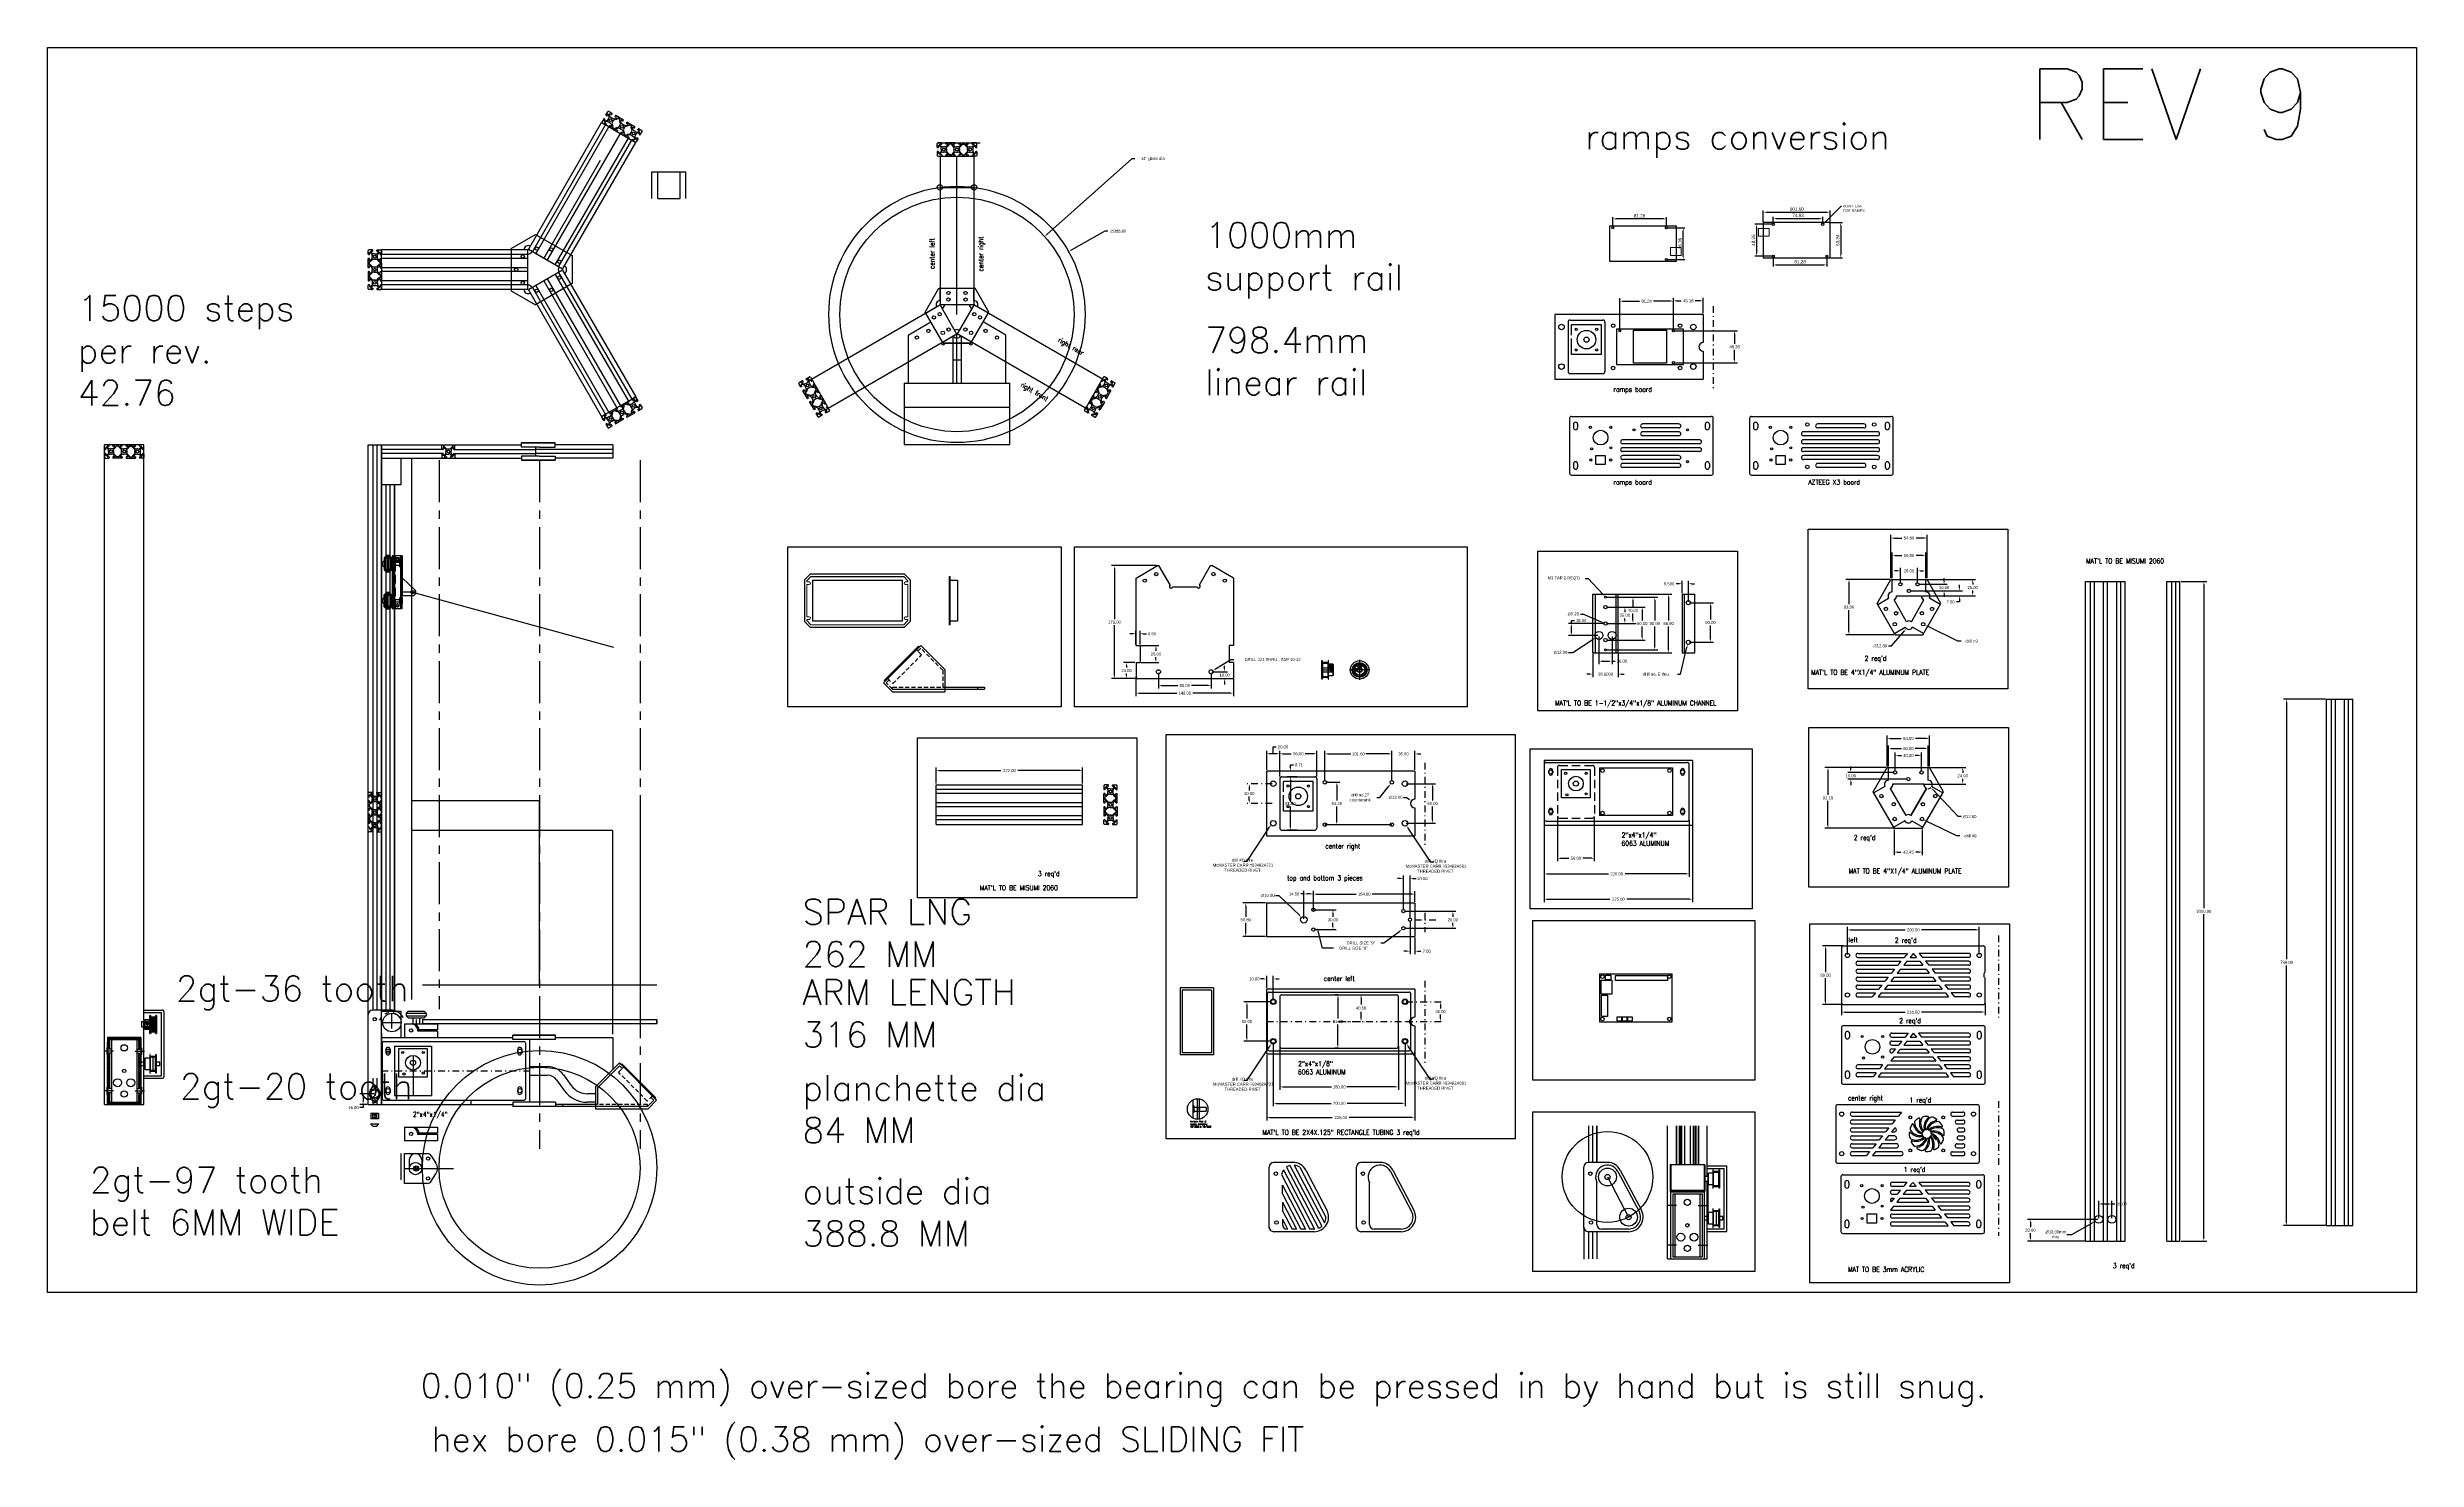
# Model space of a CAD drawing. Extents: x 134 to 3729, y -60 to 2081.
import ezdxf
from ezdxf import colors
from ezdxf.entities.mleader import LeaderData, LeaderLine
from ezdxf.math import Vec2, Vec3

# ---------------------------------------------------------------- set-up
doc = ezdxf.new("R2010")
doc.units = 0
doc.header["$LTSCALE"] = 25.4
doc.header["$MEASUREMENT"] = 0
for name, pattern in [('CENTER', [0.85, 0.4, -0.2, 0.05, -0.2]), ('CENTERX2', [4, 2.5, -0.5, 0.5, -0.5]), ('Dashed', [2, 1, -1]), ('HIDDEN', [0.375, 0.25, -0.125]), ('HIDDENX2', [0.75, 0.5, -0.25]), ('PHL_THICK', [0])]:
    doc.linetypes.add(name, pattern=pattern)
doc.layers.get('0').update_dxf_attribs({"linetype": 'CONTINUOUS'})
doc.layers.get('Defpoints').update_dxf_attribs({"linetype": 'CONTINUOUS'})
doc.layers.add('CENTER', color=1, linetype='CENTER')
doc.layers.add('PROJECTION', color=7, linetype='CONTINUOUS')
for name, color, linetype, lineweight in [('hidden', 3, 'Dashed', 25), ('Text', 6, 'CONTINUOUS', 13), ('thin', 2, 'CONTINUOUS', 50), ('thread', 3, 'CONTINUOUS', 25), ('vis', 1, 'CONTINUOUS', 50)]:
    doc.layers.add(name, color=color, linetype=linetype, lineweight=lineweight)
doc.styles.add('ROMAND', font='arial.ttf')
doc.styles.add('ROMANS', font='ROMANS.SHX')
doc.dimstyles.new('ISO-25_E02', dxfattribs={"dimscale": 2, "dimtxt": 2.5, "dimasz": 2.5, "dimexe": 1.25, "dimexo": 0.625, "dimtad": 1, "dimzin": 1, "dimtxsty": 'ROMAND', "dimcen": 2.5, "dimadec": 0, "dimazin": 0, "dimtfac": 1, "dimtmove": 0, "dimatfit": 3, "dimfxl": 0, "dimarcsym": 0})
doc.dimstyles.get("Standard").update_dxf_attribs({"dimtxt": 0.18, "dimasz": 0.18, "dimexe": 0.18, "dimexo": 0.0625, "dimgap": 0.09, "dimtad": 0, "dimtih": 1, "dimtoh": 1, "dimdec": 4, "dimzin": 0, "dimdsep": 46, "dimtxsty": 'ROMANS', "dimcen": 0.09, "dimadec": 0, "dimazin": 0, "dimtfac": 1, "dimtdec": 4, "dimtofl": 0, "dimtmove": 2, "dimatfit": 3, "dimfxl": 0, "dimtolj": 1, "dimtzin": 0, "dimarcsym": 0})

# ---------------------------------------------------------------- blocks, each defined once
blk = doc.blocks.new('*D230')
at = {"color": 0, "lineweight": -2}
for p, q in [((1482.4, 964.5), (1482.4, 989)), ((1487, 984.4), (1580.4, 984.4)), ((1699.8, 984.4), (1606.4, 984.4)), ((1704.4, 964.5), (1704.4, 989))]:
    blk.add_line(p, q, dxfattribs=at)
at = {"color": 0}
for points in [[(1487, 985.2), (1487, 983.6), (1482.4, 984.4)], [(1699.8, 985.2), (1699.8, 983.6), (1704.4, 984.4)]]:
    blk.add_solid(points, dxfattribs=at)
at = {"layer": 'Defpoints', "color": 0}
for p in [(1704.4, 984.4), (1482.4, 962.9), (1704.4, 962.9)]:
    blk.add_point(p, dxfattribs=at)
at = {"color": 0, "insert": (1593.4, 984.4), "char_height": 4.57, "attachment_point": 5}
blk.add_mtext('\\A1;222.00', dxfattribs=at)
blk = doc.blocks.new('*D320')
at = {"color": 0, "lineweight": -2}
for p, q in [((2424.9, 913.6), (2424.9, 846.8)), ((2480.9, 913.6), (2480.9, 846.8)), ((2429.5, 851.3), (2442.3, 851.3)), ((2476.4, 851.3), (2463.6, 851.3))]:
    blk.add_line(p, q, dxfattribs=at)
at = {"color": 0}
for points in [[(2429.5, 852.1), (2429.5, 850.6), (2424.9, 851.3)], [(2476.4, 852.1), (2476.4, 850.6), (2480.9, 851.3)]]:
    blk.add_solid(points, dxfattribs=at)
at = {"layer": 'Defpoints', "color": 0}
for p in [(2424.9, 915.2), (2480.9, 915.2), (2480.9, 851.3)]:
    blk.add_point(p, dxfattribs=at)
at = {"color": 0, "insert": (2452.9, 851.3), "char_height": 4.57, "attachment_point": 5}
blk.add_mtext('\\A1;56.00', dxfattribs=at)
blk = doc.blocks.new('*D321')
at = {"color": 0, "lineweight": -2}
for p, q in [((2404.9, 909.1), (2404.9, 823.1)), ((2624.9, 909.1), (2624.9, 823.1)), ((2409.5, 827.6), (2502.4, 827.6)), ((2620.4, 827.6), (2527.5, 827.6))]:
    blk.add_line(p, q, dxfattribs=at)
at = {"color": 0}
for points in [[(2409.5, 828.4), (2409.5, 826.9), (2404.9, 827.6)], [(2620.4, 828.4), (2620.4, 826.9), (2624.9, 827.6)]]:
    blk.add_solid(points, dxfattribs=at)
at = {"layer": 'Defpoints', "color": 0}
for p in [(2404.9, 910.6), (2624.9, 910.6), (2624.9, 827.6)]:
    blk.add_point(p, dxfattribs=at)
at = {"color": 0, "insert": (2514.9, 827.6), "char_height": 4.57, "attachment_point": 5}
blk.add_mtext('\\A1;220.00', dxfattribs=at)
blk = doc.blocks.new('*D322')
at = {"color": 0, "lineweight": -2}
for p, q in [((2629.9, 903), (2629.9, 784.6)), ((2404.9, 898.2), (2404.9, 784.6)), ((2409.5, 789.2), (2504.5, 789.2)), ((2625.4, 789.2), (2530.4, 789.2))]:
    blk.add_line(p, q, dxfattribs=at)
at = {"color": 0}
for points in [[(2409.5, 790), (2409.5, 788.4), (2404.9, 789.2)], [(2625.4, 790), (2625.4, 788.4), (2629.9, 789.2)]]:
    blk.add_solid(points, dxfattribs=at)
at = {"layer": 'Defpoints', "color": 0}
for p in [(2404.9, 899.8), (2629.9, 904.5), (2629.9, 789.2)]:
    blk.add_point(p, dxfattribs=at)
at = {"color": 0, "insert": (2517.4, 789.2), "char_height": 4.57, "attachment_point": 5}
blk.add_mtext('\\A1;225.00', dxfattribs=at)
blk = doc.blocks.new('*D323')
at = {"color": 0, "lineweight": -2}
for p, q in [((3371.1, 1270.8), (3410.3, 1270.8)), ((3405.7, 1266.3), (3405.7, 775.4)), ((3405.7, 275.4), (3405.7, 766.3)), ((3371.1, 270.8), (3410.3, 270.8))]:
    blk.add_line(p, q, dxfattribs=at)
at = {"color": 0}
for points in [[(3405, 1266.3), (3406.5, 1266.3), (3405.7, 1270.8)], [(3405, 275.4), (3406.5, 275.4), (3405.7, 270.8)]]:
    blk.add_solid(points, dxfattribs=at)
at = {"layer": 'Defpoints', "color": 0}
for p in [(3369.5, 1270.8), (3369.5, 270.8), (3405.7, 270.8)]:
    blk.add_point(p, dxfattribs=at)
at = {"color": 0, "insert": (3405.7, 770.8), "char_height": 4.572, "attachment_point": 5}
blk.add_mtext('\\A1;1000.00', dxfattribs=at)
blk = doc.blocks.new('B20273743706122013_0000004')
at = {"color": 7, "linetype": 'Continuous'}
for p, q in [((3.4176, 5.33148), (3.4176, 4.8075)), ((3.463356, 4.8075), (3.463356, 5.33148)), ((3.61932, 4.19496), (3.61932, 5.4348)), ((3.775284, 5.33148), (3.775284, 4.8075)), ((3.82104, 4.8075), (3.82104, 5.33148))]:
    blk.add_line(p, q, dxfattribs=at)
blk.add_circle((3.61932, 4.5), 0.155964, dxfattribs=at)
blk.add_arc((3.61932, 4.5), 0.20172, 255, 195, dxfattribs=at)
blk = doc.blocks.new('B20273743706122013_0000005')
at = {"color": 7, "linetype": 'Continuous'}
for p, q in [((3.21, 5.86), (3.16, 5.59)), ((3.16, 5.59), (3.16, 3.41)), ((3.25, 5.86), (3.21, 5.86)), ((3.21, 5.86), (3.21, 3.14)), ((3.25, 4.5), (3.25, 5.86)), ((3.25, 3.14), (3.25, 4.5)), ((3.16, 3.41), (3.21, 3.14)), ((3.21, 3.14), (3.25, 3.14))]:
    blk.add_line(p, q, dxfattribs=at)
blk = doc.blocks.new('B20273745206122013_0000063')
at = {"color": 7, "linetype": 'Continuous'}
for p, q in [((9.322775, 4.5), (6.368475, 4.5)), ((7.845625, 5.97715), (7.845625, 3.02285))]:
    blk.add_line(p, q, dxfattribs=at)
for radius in [1.35915, 1.08486, 1.01106, 0.83148, 0.76998, 0.369, 0.3075]:
    blk.add_circle((7.845625, 4.5), radius, dxfattribs=at)
blk = doc.blocks.new('B20273745206122013_0000064')
at = {"color": 7, "linetype": 'Continuous'}
for p, q in [((7.03, 4.66), (7.58, 4.66)), ((7.58, 4.34), (7.03, 4.34)), ((7.04, 4.7), (7.61, 4.7)), ((7.61, 4.3), (7.04, 4.3))]:
    blk.add_line(p, q, dxfattribs=at)
blk = doc.blocks.new('B20273745206122013_0000065')
at = {"color": 7, "linetype": 'Continuous'}
for p, q in [((7.64, 4.73), (7.64, 5.31)), ((7.69, 4.77), (7.69, 5.32)), ((8, 5.32), (8, 4.77)), ((8.05, 5.31), (8.05, 4.73))]:
    blk.add_line(p, q, dxfattribs=at)
blk = doc.blocks.new('*D343')
at = {"color": 0, "lineweight": -2}
for p, q in [((3205.6, 280.9), (3237, 298.6)), ((3198, 280.9), (3205.6, 280.9))]:
    blk.add_line(p, q, dxfattribs=at)
at = {"color": 0}
blk.add_solid([(3236.6, 299.3), (3237.4, 298), (3241, 300.9)], dxfattribs=at)
at = {"layer": 'Defpoints', "color": 0}
for p in [(3241, 300.9), (3251.5, 306.8)]:
    blk.add_point(p, dxfattribs=at)
at = {"color": 0, "insert": (3181.2, 280.9), "char_height": 4.572, "attachment_point": 5}
blk.add_mtext('\\A1;∅12.00mm\\Pthru', dxfattribs=at)
blk = doc.blocks.new('*D344')
at = {"color": 0, "lineweight": -2}
for p, q in [((2073.7, 966.5), (2094.8, 966.5)), ((2090.2, 962), (2090.2, 939)), ((2073.7, 902.3), (2094.8, 902.3)), ((2090.2, 906.8), (2090.2, 929.8))]:
    blk.add_line(p, q, dxfattribs=at)
at = {"color": 0}
for points in [[(2089.5, 962), (2091, 962), (2090.2, 966.5)], [(2089.5, 906.8), (2091, 906.8), (2090.2, 902.3)]]:
    blk.add_solid(points, dxfattribs=at)
at = {"layer": 'Defpoints', "color": 0}
for p in [(2072.2, 966.5), (2072.2, 902.3), (2090.2, 902.3)]:
    blk.add_point(p, dxfattribs=at)
at = {"color": 0, "insert": (2090.2, 934.4), "char_height": 4.57, "attachment_point": 5}
blk.add_mtext('\\A1;64.26', dxfattribs=at)
blk = doc.blocks.new('*D345')
at = {"color": 0, "lineweight": -2}
for p, q in [((2030.2, 974.9), (2015.1, 974.9)), ((2019.7, 970.3), (2019.7, 939)), ((2019.7, 898.5), (2019.7, 929.8)), ((2030.2, 893.9), (2015.1, 893.9))]:
    blk.add_line(p, q, dxfattribs=at)
at = {"color": 0}
for points in [[(2019, 970.3), (2020.5, 970.3), (2019.7, 974.9)], [(2019, 898.5), (2020.5, 898.5), (2019.7, 893.9)]]:
    blk.add_solid(points, dxfattribs=at)
at = {"layer": 'Defpoints', "color": 0}
for p in [(2031.7, 974.9), (2019.7, 893.9), (2031.7, 893.9)]:
    blk.add_point(p, dxfattribs=at)
at = {"color": 0, "insert": (2019.7, 934.4), "char_height": 4.57, "attachment_point": 5}
blk.add_mtext('\\A1;81.00', dxfattribs=at)
blk = doc.blocks.new('*D346')
at = {"color": 0, "lineweight": -2}
for p, q in [((2003.8, 975.1), (2003.8, 1014.4)), ((2008.3, 1009.8), (2021.1, 1009.8)), ((2055.2, 1009.8), (2042.4, 1009.8)), ((2059.8, 975.1), (2059.8, 1014.4))]:
    blk.add_line(p, q, dxfattribs=at)
at = {"color": 0}
for points in [[(2008.3, 1010.5), (2008.3, 1009), (2003.8, 1009.8)], [(2055.2, 1010.5), (2055.2, 1009), (2059.8, 1009.8)]]:
    blk.add_solid(points, dxfattribs=at)
at = {"layer": 'Defpoints', "color": 0}
for p in [(2003.8, 1009.8), (2003.8, 973.5), (2059.8, 973.5)]:
    blk.add_point(p, dxfattribs=at)
at = {"color": 0, "insert": (2031.8, 1009.8), "char_height": 4.57, "attachment_point": 5}
blk.add_mtext('\\A1;56.00', dxfattribs=at)
blk = doc.blocks.new('*D347')
at = {"color": 0, "lineweight": -2}
for p, q in [((1983.8, 985.2), (1983.8, 1014.4)), ((1999.2, 1009.8), (1988.3, 1009.8)), ((1993.8, 1009.8), (1993.8, 1020.1)), ((1993.8, 1020.1), (1998.3, 1020.1)), ((2003.8, 975.1), (2003.8, 1014.4))]:
    blk.add_line(p, q, dxfattribs=at)
at = {"color": 0}
for points in [[(1988.3, 1010.5), (1988.3, 1009), (1983.8, 1009.8)], [(1999.2, 1010.5), (1999.2, 1009), (2003.8, 1009.8)]]:
    blk.add_solid(points, dxfattribs=at)
at = {"layer": 'Defpoints', "color": 0}
for p in [(1983.8, 1009.8), (1983.8, 983.6), (2003.8, 973.5)]:
    blk.add_point(p, dxfattribs=at)
at = {"color": 0, "insert": (2008.6, 1020.1), "char_height": 4.57, "attachment_point": 5}
blk.add_mtext('\\A1;20.00', dxfattribs=at)
blk = doc.blocks.new('*D348')
at = {"color": 0, "lineweight": -2}
for p, q in [((2072.2, 969.7), (2072.2, 1014.1)), ((2076.7, 1009.5), (2111.5, 1009.5)), ((2169.2, 1009.5), (2134.4, 1009.5)), ((2173.8, 969.7), (2173.8, 1014.1))]:
    blk.add_line(p, q, dxfattribs=at)
at = {"color": 0}
for points in [[(2076.7, 1010.3), (2076.7, 1008.8), (2072.2, 1009.5)], [(2169.2, 1010.3), (2169.2, 1008.8), (2173.8, 1009.5)]]:
    blk.add_solid(points, dxfattribs=at)
at = {"layer": 'Defpoints', "color": 0}
for p in [(2072.2, 1009.5), (2072.2, 968.1), (2173.8, 968.1)]:
    blk.add_point(p, dxfattribs=at)
at = {"color": 0, "insert": (2123, 1009.5), "char_height": 4.57, "attachment_point": 5}
blk.add_mtext('\\A1;101.60', dxfattribs=at)
blk = doc.blocks.new('*D349')
at = {"color": 0, "lineweight": -2}
for p, q in [((2195.3, 964.4), (2240, 964.4)), ((2235.5, 959.8), (2235.5, 939)), ((2195.3, 904.4), (2240, 904.4)), ((2235.5, 909), (2235.5, 929.8))]:
    blk.add_line(p, q, dxfattribs=at)
at = {"color": 0}
for points in [[(2234.7, 959.8), (2236.2, 959.8), (2235.5, 964.4)], [(2234.7, 909), (2236.2, 909), (2235.5, 904.4)]]:
    blk.add_solid(points, dxfattribs=at)
at = {"layer": 'Defpoints', "color": 0}
for p in [(2193.8, 964.4), (2193.8, 904.4), (2235.5, 904.4)]:
    blk.add_point(p, dxfattribs=at)
at = {"color": 0, "insert": (2235.5, 934.4), "char_height": 4.57, "attachment_point": 5}
blk.add_mtext('\\A1;60.00', dxfattribs=at)
blk = doc.blocks.new('*D350')
at = {"color": 0, "lineweight": -2}
for p, q in [((2003.8, 566.3), (2003.8, 500)), ((2183.8, 566.3), (2183.8, 500)), ((2008.3, 504.6), (2081.9, 504.6)), ((2179.2, 504.6), (2105.6, 504.6))]:
    blk.add_line(p, q, dxfattribs=at)
at = {"color": 0}
for points in [[(2008.3, 505.3), (2008.3, 503.8), (2003.8, 504.6)], [(2179.2, 505.3), (2179.2, 503.8), (2183.8, 504.6)]]:
    blk.add_solid(points, dxfattribs=at)
at = {"layer": 'Defpoints', "color": 0}
for p in [(2003.8, 567.9), (2183.8, 567.9), (2183.8, 504.6)]:
    blk.add_point(p, dxfattribs=at)
at = {"color": 0, "insert": (2093.8, 504.6), "char_height": 4.57, "attachment_point": 5}
blk.add_mtext('\\A1;180.00', dxfattribs=at)
blk = doc.blocks.new('*D351')
at = {"color": 0, "lineweight": -2}
for p, q in [((1983.8, 553), (1983.8, 453.5)), ((2208.8, 557.8), (2208.8, 453.5)), ((1988.3, 458), (2083.3, 458)), ((2204.2, 458), (2109.2, 458))]:
    blk.add_line(p, q, dxfattribs=at)
at = {"color": 0}
for points in [[(1988.3, 458.8), (1988.3, 457.3), (1983.8, 458)], [(2204.2, 458.8), (2204.2, 457.3), (2208.8, 458)]]:
    blk.add_solid(points, dxfattribs=at)
at = {"layer": 'Defpoints', "color": 0}
for p in [(1983.8, 554.6), (2208.8, 559.3), (2208.8, 458)]:
    blk.add_point(p, dxfattribs=at)
at = {"color": 0, "insert": (2096.3, 458), "char_height": 4.57, "attachment_point": 5}
blk.add_mtext('\\A1;225.00', dxfattribs=at)
blk = doc.blocks.new('*D352')
at = {"color": 0, "lineweight": -2}
for p, q in [((1991.2, 633.8), (1949.3, 633.8)), ((1953.8, 629.2), (1953.8, 608.4)), ((1953.8, 578.4), (1953.8, 599.2)), ((1991.2, 573.8), (1949.3, 573.8))]:
    blk.add_line(p, q, dxfattribs=at)
at = {"color": 0}
for points in [[(1953.1, 629.2), (1954.6, 629.2), (1953.8, 633.8)], [(1953.1, 578.4), (1954.6, 578.4), (1953.8, 573.8)]]:
    blk.add_solid(points, dxfattribs=at)
at = {"layer": 'Defpoints', "color": 0}
for p in [(1992.8, 633.8), (1953.8, 573.8), (1992.8, 573.8)]:
    blk.add_point(p, dxfattribs=at)
at = {"color": 0, "insert": (1953.8, 603.8), "char_height": 4.57, "attachment_point": 5}
blk.add_mtext('\\A1;60.00', dxfattribs=at)
blk = doc.blocks.new('*D353')
at = {"color": 0, "lineweight": -2}
for p, q in [((2092.2, 644.3), (2087.4, 644.3)), ((2091.9, 639.7), (2091.9, 608.4)), ((2091.9, 567.9), (2091.9, 599.2)), ((2092.2, 563.3), (2087.4, 563.3))]:
    blk.add_line(p, q, dxfattribs=at)
at = {"color": 0}
for points in [[(2091.2, 639.7), (2092.7, 639.7), (2091.9, 644.3)], [(2091.2, 567.9), (2092.7, 567.9), (2091.9, 563.3)]]:
    blk.add_solid(points, dxfattribs=at)
at = {"layer": 'Defpoints', "color": 0}
for p in [(2093.8, 644.3), (2091.9, 563.3), (2093.8, 563.3)]:
    blk.add_point(p, dxfattribs=at)
at = {"color": 0, "insert": (2091.9, 603.8), "char_height": 4.57, "attachment_point": 5}
blk.add_mtext('\\A1;81.00', dxfattribs=at)
blk = doc.blocks.new('*D354')
at = {"color": 0, "lineweight": -2}
for p, q in [((2157.2, 722.9), (2161.7, 722.9)), ((2161.7, 722.9), (2185.7, 741))]:
    blk.add_line(p, q, dxfattribs=at)
at = {"color": 0}
blk.add_solid([(2185.2, 741.6), (2186.1, 740.4), (2189.3, 743.8)], dxfattribs=at)
at = {"layer": 'Defpoints', "color": 0}
for p in [(2189.3, 743.8), (2193.5, 746.9)]:
    blk.add_point(p, dxfattribs=at)
at = {"color": 0, "insert": (2126.7, 722.9), "char_height": 4.572, "attachment_point": 5}
blk.add_mtext('\\A1;DRILL SIZE "9"', dxfattribs=at)
blk = doc.blocks.new('*D355')
at = {"color": 0, "lineweight": -2}
for p, q in [((1979.2, 668.3), (1974.6, 668.3)), ((1983.8, 654.6), (1983.8, 672.9)), ((1993.8, 637), (1993.8, 672.9)), ((1998.3, 668.3), (2002.9, 668.3))]:
    blk.add_line(p, q, dxfattribs=at)
at = {"color": 0}
for points in [[(1979.2, 669.1), (1979.2, 667.6), (1983.8, 668.3)], [(1998.3, 669.1), (1998.3, 667.6), (1993.8, 668.3)]]:
    blk.add_solid(points, dxfattribs=at)
at = {"layer": 'Defpoints', "color": 0}
for p in [(1983.8, 668.3), (1983.8, 653), (1993.8, 635.4)]:
    blk.add_point(p, dxfattribs=at)
at = {"color": 0, "insert": (1965.1, 668.3), "char_height": 4.57, "attachment_point": 5}
blk.add_mtext('\\A1;10.00', dxfattribs=at)
blk = doc.blocks.new('*D356')
at = {"color": 0, "lineweight": -2}
for p, q in [((1993.8, 572.2), (1993.8, 475.2)), ((2193.8, 572.2), (2193.8, 475.2)), ((1998.3, 479.7), (2081.6, 479.7)), ((2189.2, 479.7), (2105.9, 479.7))]:
    blk.add_line(p, q, dxfattribs=at)
at = {"color": 0}
for points in [[(1998.3, 480.5), (1998.3, 479), (1993.8, 479.7)], [(2189.2, 480.5), (2189.2, 479), (2193.8, 479.7)]]:
    blk.add_solid(points, dxfattribs=at)
at = {"layer": 'Defpoints', "color": 0}
for p in [(1993.8, 573.8), (2193.8, 573.8), (2193.8, 479.7)]:
    blk.add_point(p, dxfattribs=at)
at = {"color": 0, "insert": (2093.8, 479.7), "char_height": 4.57, "attachment_point": 5}
blk.add_mtext('\\A1;200.00', dxfattribs=at)
blk = doc.blocks.new('*D357')
at = {"color": 0, "lineweight": -2}
for p, q in [((2068.3, 714.8), (2061.9, 741)), ((2085, 714.8), (2068.3, 714.8))]:
    blk.add_line(p, q, dxfattribs=at)
at = {"color": 0}
blk.add_solid([(2062.6, 741.2), (2061.1, 740.8), (2060.8, 745.5)], dxfattribs=at)
at = {"layer": 'Defpoints', "color": 0}
for p in [(2059.6, 750.1), (2060.8, 745.5)]:
    blk.add_point(p, dxfattribs=at)
at = {"color": 0, "insert": (2115.5, 714.8), "char_height": 4.572, "attachment_point": 5}
blk.add_mtext('\\A1;DRILL SIZE "9" ', dxfattribs=at)
blk = doc.blocks.new('*D358')
at = {"color": 0, "lineweight": -2}
for p, q in [((2150.9, 943.6), (2155.4, 943.6)), ((2155.4, 943.6), (2169.2, 960.8))]:
    blk.add_line(p, q, dxfattribs=at)
at = {"color": 0}
blk.add_solid([(2168.6, 961.3), (2169.8, 960.4), (2172.1, 964.4)], dxfattribs=at)
at = {"layer": 'Defpoints', "color": 0}
for p in [(2172.1, 964.4), (2175.4, 968.6)]:
    blk.add_point(p, dxfattribs=at)
at = {"color": 0, "insert": (2125.7, 943.6), "char_height": 4.572, "attachment_point": 5}
blk.add_mtext('\\A1;drill no.27\\Pcountersink', dxfattribs=at)
blk = doc.blocks.new('*D359')
at = {"color": 0, "lineweight": -2}
for p, q in [((2030.2, 983.6), (2015.1, 983.6)), ((2030.2, 974.9), (2015.1, 974.9)), ((2019.7, 988.2), (2019.7, 992.8)), ((2019.7, 992.8), (2024.3, 992.8)), ((2019.7, 970.3), (2019.7, 965.8))]:
    blk.add_line(p, q, dxfattribs=at)
at = {"color": 0}
for points in [[(2018.9, 988.2), (2020.5, 988.2), (2019.7, 983.6)], [(2018.9, 970.3), (2020.5, 970.3), (2019.7, 974.9)]]:
    blk.add_solid(points, dxfattribs=at)
at = {"layer": 'Defpoints', "color": 0}
for p in [(2019.7, 983.6), (2031.8, 983.6), (2031.8, 974.9)]:
    blk.add_point(p, dxfattribs=at)
at = {"color": 0, "insert": (2032.7, 992.8), "char_height": 4.57, "attachment_point": 5}
blk.add_mtext('\\A1;8.71', dxfattribs=at)
blk = doc.blocks.new('*D360')
at = {"color": 0, "lineweight": -2}
for p, q in [((2169.2, 1009.5), (2164.6, 1009.5)), ((2173.8, 969.7), (2173.8, 1014.1)), ((2208.8, 985.2), (2208.8, 1014.1)), ((2213.3, 1009.5), (2217.9, 1009.5))]:
    blk.add_line(p, q, dxfattribs=at)
at = {"color": 0}
for points in [[(2169.2, 1010.3), (2169.2, 1008.8), (2173.8, 1009.5)], [(2213.3, 1010.3), (2213.3, 1008.8), (2208.8, 1009.5)]]:
    blk.add_solid(points, dxfattribs=at)
at = {"layer": 'Defpoints', "color": 0}
for p in [(2208.8, 1009.5), (2208.8, 983.6), (2173.8, 968.1)]:
    blk.add_point(p, dxfattribs=at)
at = {"color": 0, "insert": (2191.3, 1009.5), "char_height": 4.57, "attachment_point": 5}
blk.add_mtext('\\A1;35.00', dxfattribs=at)
blk = doc.blocks.new('*D361')
at = {"color": 0, "lineweight": -2}
for p, q in [((3246.2, 305.4), (3246.2, 331.7)), ((3250.8, 327.1), (3261.7, 327.1)), ((3266.2, 305.4), (3266.2, 331.7)), ((3266.2, 327.1), (3270.8, 327.1))]:
    blk.add_line(p, q, dxfattribs=at)
at = {"color": 0}
for points in [[(3250.8, 327.9), (3250.8, 326.3), (3246.2, 327.1)], [(3261.7, 327.9), (3261.7, 326.3), (3266.2, 327.1)]]:
    blk.add_solid(points, dxfattribs=at)
at = {"layer": 'Defpoints', "color": 0}
for p in [(3266.2, 327.1), (3246.2, 303.8), (3266.2, 303.8)]:
    blk.add_point(p, dxfattribs=at)
at = {"color": 0, "insert": (3281.1, 327.1), "char_height": 4.57, "attachment_point": 5}
blk.add_mtext('\\A1;20.00', dxfattribs=at)
blk = doc.blocks.new('*D362')
at = {"color": 0, "lineweight": -2}
for p, q in [((2940.8, 1287.1), (2936.2, 1287.1)), ((2945.3, 1268.3), (2945.3, 1291.7)), ((2971.3, 1268.3), (2971.3, 1291.7)), ((2975.9, 1287.1), (2980.5, 1287.1))]:
    blk.add_line(p, q, dxfattribs=at)
at = {"color": 0}
for points in [[(2940.8, 1287.9), (2940.8, 1286.4), (2945.3, 1287.1)], [(2975.9, 1287.9), (2975.9, 1286.4), (2971.3, 1287.1)]]:
    blk.add_solid(points, dxfattribs=at)
at = {"layer": 'Defpoints', "color": 0}
for p in [(2945.3, 1266.7), (2971.3, 1287.1), (2971.3, 1266.7)]:
    blk.add_point(p, dxfattribs=at)
at = {"color": 0, "insert": (2958.3, 1287.1), "char_height": 4.57, "attachment_point": 5}
blk.add_mtext('\\A1;26.00', dxfattribs=at)
blk = doc.blocks.new('*D363')
at = {"color": 0, "lineweight": -2}
for p, q in [((2932.9, 1275.8), (2932.9, 1315)), ((2937.5, 1310.4), (2947.7, 1310.4)), ((2979.2, 1310.4), (2969, 1310.4)), ((2983.7, 1275.8), (2983.7, 1315))]:
    blk.add_line(p, q, dxfattribs=at)
at = {"color": 0}
for points in [[(2937.5, 1311.1), (2937.5, 1309.6), (2932.9, 1310.4)], [(2979.2, 1311.1), (2979.2, 1309.6), (2983.7, 1310.4)]]:
    blk.add_solid(points, dxfattribs=at)
at = {"layer": 'Defpoints', "color": 0}
for p in [(2983.7, 1310.4), (2932.9, 1274.2), (2983.7, 1274.2)]:
    blk.add_point(p, dxfattribs=at)
at = {"color": 0, "insert": (2958.3, 1310.4), "char_height": 4.57, "attachment_point": 5}
blk.add_mtext('\\A1;50.80', dxfattribs=at)
blk = doc.blocks.new('*D364')
at = {"color": 0, "lineweight": -2}
for p, q in [((2930.9, 1275.8), (2930.9, 1341.5)), ((2935.5, 1336.9), (2947.3, 1336.9)), ((2981.2, 1336.9), (2969.4, 1336.9)), ((2985.7, 1275.8), (2985.7, 1341.5))]:
    blk.add_line(p, q, dxfattribs=at)
at = {"color": 0}
for points in [[(2935.5, 1337.7), (2935.5, 1336.1), (2930.9, 1336.9)], [(2981.2, 1337.7), (2981.2, 1336.1), (2985.7, 1336.9)]]:
    blk.add_solid(points, dxfattribs=at)
at = {"layer": 'Defpoints', "color": 0}
for p in [(2985.7, 1336.9), (2930.9, 1274.2), (2985.7, 1274.2)]:
    blk.add_point(p, dxfattribs=at)
at = {"color": 0, "insert": (2958.3, 1336.9), "char_height": 4.57, "attachment_point": 5}
blk.add_mtext('\\A1;54.80', dxfattribs=at)
blk = doc.blocks.new('*D365')
at = {"color": 0, "lineweight": -2}
for p, q in [((2987.3, 1274.2), (3059.5, 1274.2)), ((3055, 1269.6), (3055, 1266.3)), ((2978.9, 1249.2), (3059.5, 1249.2)), ((3055, 1253.8), (3055, 1257.1))]:
    blk.add_line(p, q, dxfattribs=at)
at = {"color": 0}
for points in [[(3054.2, 1269.6), (3055.7, 1269.6), (3055, 1274.2)], [(3054.2, 1253.8), (3055.7, 1253.8), (3055, 1249.2)]]:
    blk.add_solid(points, dxfattribs=at)
at = {"layer": 'Defpoints', "color": 0}
for p in [(2985.7, 1274.2), (3055, 1274.2), (2977.4, 1249.2)]:
    blk.add_point(p, dxfattribs=at)
at = {"color": 0, "insert": (3055, 1261.7), "char_height": 4.57, "attachment_point": 5}
blk.add_mtext('\\A1;25.00', dxfattribs=at)
blk = doc.blocks.new('*D369')
at = {"color": 0, "lineweight": -2}
for p, q in [((1819.5, 1132.4), (1819.5, 1108.6)), ((1899.5, 1132.4), (1899.5, 1108.6)), ((1824.1, 1113.2), (1849.2, 1113.2)), ((1895, 1113.2), (1869.8, 1113.2))]:
    blk.add_line(p, q, dxfattribs=at)
at = {"color": 0}
for points in [[(1824.1, 1113.9), (1824.1, 1112.4), (1819.5, 1113.2)], [(1895, 1113.9), (1895, 1112.4), (1899.5, 1113.2)]]:
    blk.add_solid(points, dxfattribs=at)
at = {"layer": 'Defpoints', "color": 0}
for p in [(1819.5, 1134), (1899.5, 1134), (1899.5, 1113.2)]:
    blk.add_point(p, dxfattribs=at)
at = {"color": 0, "insert": (1859.5, 1113.2), "char_height": 4.57, "attachment_point": 5}
blk.add_mtext('\\A1;80.00', dxfattribs=at)
blk = doc.blocks.new('*D370')
at = {"color": 0, "lineweight": -2}
for p, q in [((1785.5, 1126.4), (1785.5, 1097)), ((1933.5, 1126.4), (1933.5, 1097)), ((1790.1, 1101.6), (1847.3, 1101.6)), ((1929, 1101.6), (1871.7, 1101.6))]:
    blk.add_line(p, q, dxfattribs=at)
at = {"color": 0}
for points in [[(1790.1, 1102.4), (1790.1, 1100.9), (1785.5, 1101.6)], [(1929, 1102.4), (1929, 1100.9), (1933.5, 1101.6)]]:
    blk.add_solid(points, dxfattribs=at)
at = {"layer": 'Defpoints', "color": 0}
for p in [(1785.5, 1128), (1933.5, 1128), (1933.5, 1101.6)]:
    blk.add_point(p, dxfattribs=at)
at = {"color": 0, "insert": (1859.5, 1101.6), "char_height": 4.57, "attachment_point": 5}
blk.add_mtext('\\A1;148.00', dxfattribs=at)
blk = doc.blocks.new('*D371')
at = {"color": 0, "lineweight": -2}
for p, q in [((1901.1, 1134), (1924.6, 1134)), ((1901.1, 1124), (1924.6, 1124)), ((1920, 1138.6), (1920, 1143.2)), ((1920, 1119.4), (1920, 1114.9))]:
    blk.add_line(p, q, dxfattribs=at)
at = {"color": 0}
for points in [[(1919.3, 1138.6), (1920.8, 1138.6), (1920, 1134)], [(1919.3, 1119.4), (1920.8, 1119.4), (1920, 1124)]]:
    blk.add_solid(points, dxfattribs=at)
at = {"layer": 'Defpoints', "color": 0}
for p in [(1899.5, 1134), (1899.5, 1124), (1920, 1124)]:
    blk.add_point(p, dxfattribs=at)
at = {"color": 0, "insert": (1920, 1129), "char_height": 4.57, "attachment_point": 5}
blk.add_mtext('\\A1;10.00', dxfattribs=at)
blk = doc.blocks.new('*D372')
at = {"color": 0, "lineweight": -2}
for p, q in [((1929.5, 1152.2), (1906.1, 1138)), ((1934, 1152.2), (1929.5, 1152.2))]:
    blk.add_line(p, q, dxfattribs=at)
at = {"color": 0}
blk.add_solid([(1905.8, 1138.7), (1906.5, 1137.4), (1902.2, 1135.7)], dxfattribs=at)
at = {"layer": 'Defpoints', "color": 0}
for p in [(1896.8, 1132.4), (1902.2, 1135.7)]:
    blk.add_point(p, dxfattribs=at)
at = {"color": 0, "insert": (1992, 1152.2), "char_height": 4.572, "attachment_point": 5}
blk.add_mtext('\\A1; DRILL #21 THRU., TAP 10-32 ', dxfattribs=at)
blk = doc.blocks.new('*D373')
at = {"color": 0, "lineweight": -2}
for p, q in [((1816.7, 1295), (1748.4, 1295)), ((1752.9, 1290.4), (1752.9, 1214.1)), ((1752.9, 1128.6), (1752.9, 1204.9)), ((1787.9, 1124), (1748.4, 1124))]:
    blk.add_line(p, q, dxfattribs=at)
at = {"color": 0}
for points in [[(1752.2, 1290.4), (1753.7, 1290.4), (1752.9, 1295)], [(1752.2, 1128.6), (1753.7, 1128.6), (1752.9, 1124)]]:
    blk.add_solid(points, dxfattribs=at)
at = {"layer": 'Defpoints', "color": 0}
for p in [(1752.9, 1295), (1818.3, 1295), (1789.5, 1124)]:
    blk.add_point(p, dxfattribs=at)
at = {"color": 0, "insert": (1752.9, 1209.5), "char_height": 4.57, "attachment_point": 5}
blk.add_mtext('\\A1;171.00', dxfattribs=at)
blk = doc.blocks.new('*D374')
at = {"color": 0, "lineweight": -2}
for p, q in [((1783.9, 1148), (1766.6, 1148)), ((1783.9, 1124), (1766.6, 1124)), ((1771.2, 1143.4), (1771.2, 1140.6)), ((1771.2, 1128.6), (1771.2, 1131.4))]:
    blk.add_line(p, q, dxfattribs=at)
at = {"color": 0}
for points in [[(1770.4, 1143.4), (1772, 1143.4), (1771.2, 1148)], [(1770.4, 1128.6), (1772, 1128.6), (1771.2, 1124)]]:
    blk.add_solid(points, dxfattribs=at)
at = {"layer": 'Defpoints', "color": 0}
for p in [(1771.2, 1148), (1785.5, 1148), (1785.5, 1124)]:
    blk.add_point(p, dxfattribs=at)
at = {"color": 0, "insert": (1771.2, 1136), "char_height": 4.57, "attachment_point": 5}
blk.add_mtext('\\A1;24.00', dxfattribs=at)
blk = doc.blocks.new('*D375')
at = {"color": 0, "lineweight": -2}
for p, q in [((1781, 1191.8), (1776.4, 1191.8)), ((1785.5, 1175.6), (1785.5, 1196.4)), ((1792, 1175.6), (1792, 1196.4)), ((1796.6, 1191.8), (1801.2, 1191.8))]:
    blk.add_line(p, q, dxfattribs=at)
at = {"color": 0}
for points in [[(1781, 1192.6), (1781, 1191.1), (1785.5, 1191.8)], [(1796.6, 1192.6), (1796.6, 1191.1), (1792, 1191.8)]]:
    blk.add_solid(points, dxfattribs=at)
at = {"layer": 'Defpoints', "color": 0}
for p in [(1792, 1191.8), (1785.5, 1174), (1792, 1174)]:
    blk.add_point(p, dxfattribs=at)
at = {"color": 0, "insert": (1809.9, 1191.8), "char_height": 4.57, "attachment_point": 5}
blk.add_mtext('\\A1;6.50', dxfattribs=at)
blk = doc.blocks.new('*D376')
at = {"color": 0, "linetype": 'CENTER', "lineweight": -2}
for p, q in [((2094.4, 644.3), (2131.5, 644.3)), ((2127, 639.7), (2127, 628.6)), ((2127, 608.4), (2127, 619.5)), ((2094.4, 603.8), (2131.5, 603.8))]:
    blk.add_line(p, q, dxfattribs=at)
at = {"color": 0, "linetype": 'CENTER'}
for points in [[(2126.2, 639.7), (2127.7, 639.7), (2127, 644.3)], [(2126.2, 608.4), (2127.7, 608.4), (2127, 603.8)]]:
    blk.add_solid(points, dxfattribs=at)
at = {"layer": 'Defpoints', "color": 0, "linetype": 'CENTER'}
for p in [(2092.9, 644.3), (2127, 644.3), (2092.9, 603.8)]:
    blk.add_point(p, dxfattribs=at)
at = {"color": 0, "linetype": 'CENTER', "insert": (2127, 624.1), "char_height": 4.57, "attachment_point": 5}
blk.add_mtext('\\A1;40.50', dxfattribs=at)
blk = doc.blocks.new('*D377')
at = {"color": 0, "linetype": 'CENTER', "lineweight": -2}
for p, q in [((1992.2, 964.4), (1952.8, 964.4)), ((1957.4, 959.8), (1957.4, 954)), ((1957.4, 939), (1957.4, 944.8)), ((1992.2, 934.4), (1952.8, 934.4))]:
    blk.add_line(p, q, dxfattribs=at)
at = {"color": 0, "linetype": 'CENTER'}
for points in [[(1956.7, 959.8), (1958.2, 959.8), (1957.4, 964.4)], [(1956.7, 939), (1958.2, 939), (1957.4, 934.4)]]:
    blk.add_solid(points, dxfattribs=at)
at = {"layer": 'Defpoints', "color": 0, "linetype": 'CENTER'}
for p in [(1993.8, 964.4), (1957.4, 934.4), (1993.8, 934.4)]:
    blk.add_point(p, dxfattribs=at)
at = {"color": 0, "linetype": 'CENTER', "insert": (1957.4, 949.4), "char_height": 4.57, "attachment_point": 5}
blk.add_mtext('\\A1;30.00', dxfattribs=at)
blk = doc.blocks.new('*D378')
at = {"color": 0, "linetype": 'CENTER', "lineweight": -2}
for p, q in [((2195.3, 633.8), (2252.1, 633.8)), ((2247.6, 629.2), (2247.6, 623.4)), ((2247.6, 608.4), (2247.6, 614.2)), ((2195.3, 603.8), (2252.1, 603.8))]:
    blk.add_line(p, q, dxfattribs=at)
at = {"color": 0, "linetype": 'CENTER'}
for points in [[(2246.8, 629.2), (2248.3, 629.2), (2247.6, 633.8)], [(2246.8, 608.4), (2248.3, 608.4), (2247.6, 603.8)]]:
    blk.add_solid(points, dxfattribs=at)
at = {"layer": 'Defpoints', "color": 0, "linetype": 'CENTER'}
for p in [(2193.8, 633.8), (2193.8, 603.8), (2247.6, 603.8)]:
    blk.add_point(p, dxfattribs=at)
at = {"color": 0, "linetype": 'CENTER', "insert": (2247.6, 618.8), "char_height": 4.57, "attachment_point": 5}
blk.add_mtext('\\A1;30.00', dxfattribs=at)
blk = doc.blocks.new('*D379')
at = {"color": 0, "lineweight": -2}
for p, q in [((628.9, 494.1), (608.1, 494.1)), ((618.9, 478.1), (608.1, 478.1)), ((612.7, 473.5), (608.1, 473.5)), ((612.7, 489.5), (612.7, 482.6)), ((612.7, 478.1), (612.7, 473.5))]:
    blk.add_line(p, q, dxfattribs=at)
at = {"color": 0}
for points in [[(611.9, 489.5), (613.5, 489.5), (612.7, 494.1)], [(611.9, 482.6), (613.5, 482.6), (612.7, 478.1)]]:
    blk.add_solid(points, dxfattribs=at)
at = {"layer": 'Defpoints', "color": 0}
for p in [(612.7, 478.1), (620.5, 478.1), (630.5, 494.1)]:
    blk.add_point(p, dxfattribs=at)
at = {"color": 0, "insert": (598.2, 473.5), "char_height": 4.57, "attachment_point": 5}
blk.add_mtext('\\A1;16.00', dxfattribs=at)
blk = doc.blocks.new('*D380')
at = {"color": 0, "lineweight": -2}
for p, q in [((1793.6, 1174), (1820.4, 1174)), ((1815.8, 1169.4), (1815.8, 1165.6)), ((1815.8, 1152.6), (1815.8, 1156.4)), ((1793.6, 1148), (1820.4, 1148))]:
    blk.add_line(p, q, dxfattribs=at)
at = {"color": 0}
for points in [[(1815.1, 1169.4), (1816.6, 1169.4), (1815.8, 1174)], [(1815.1, 1152.6), (1816.6, 1152.6), (1815.8, 1148)]]:
    blk.add_solid(points, dxfattribs=at)
at = {"layer": 'Defpoints', "color": 0}
for p in [(1792, 1174), (1815.8, 1174), (1792, 1148)]:
    blk.add_point(p, dxfattribs=at)
at = {"color": 0, "insert": (1815.8, 1161), "char_height": 4.57, "attachment_point": 5}
blk.add_mtext('\\A1;26.00', dxfattribs=at)
blk = doc.blocks.new('*D381')
at = {"color": 0, "lineweight": -2}
for p, q in [((2864.9, 705.6), (2864.9, 747.2)), ((2869.5, 742.6), (2952.7, 742.6)), ((3060.4, 742.6), (2977.1, 742.6)), ((3064.9, 705.6), (3064.9, 747.2))]:
    blk.add_line(p, q, dxfattribs=at)
at = {"color": 0}
for points in [[(2869.5, 743.4), (2869.5, 741.9), (2864.9, 742.6)], [(3060.4, 743.4), (3060.4, 741.9), (3064.9, 742.6)]]:
    blk.add_solid(points, dxfattribs=at)
at = {"layer": 'Defpoints', "color": 0}
for p in [(3064.9, 742.6), (2864.9, 704), (3064.9, 704)]:
    blk.add_point(p, dxfattribs=at)
at = {"color": 0, "insert": (2964.9, 742.6), "char_height": 4.57, "attachment_point": 5}
blk.add_mtext('\\A1;200.00', dxfattribs=at)
blk = doc.blocks.new('*D382')
at = {"color": 0, "lineweight": -2}
for p, q in [((2855.9, 631), (2855.9, 613.5)), ((2860.5, 618.1), (2952.7, 618.1)), ((3069.4, 618.1), (2977.1, 618.1)), ((3073.9, 631), (3073.9, 613.5))]:
    blk.add_line(p, q, dxfattribs=at)
at = {"color": 0}
for points in [[(2860.5, 618.9), (2860.5, 617.4), (2855.9, 618.1)], [(3069.4, 618.9), (3069.4, 617.4), (3073.9, 618.1)]]:
    blk.add_solid(points, dxfattribs=at)
at = {"layer": 'Defpoints', "color": 0}
for p in [(2855.9, 632.5), (3073.9, 632.5), (3073.9, 618.1)]:
    blk.add_point(p, dxfattribs=at)
at = {"color": 0, "insert": (2964.9, 618.1), "char_height": 4.57, "attachment_point": 5}
blk.add_mtext('\\A1;218.00', dxfattribs=at)
blk = doc.blocks.new('*D384')
at = {"color": 0, "lineweight": -2}
for p, q in [((2186.7, 820.4), (2182.1, 820.4)), ((2191.3, 772.7), (2191.3, 825)), ((2201.3, 759.7), (2201.3, 825)), ((2205.8, 820.4), (2210.4, 820.4))]:
    blk.add_line(p, q, dxfattribs=at)
at = {"color": 0}
for points in [[(2186.7, 821.2), (2186.7, 819.7), (2191.3, 820.4)], [(2205.8, 821.2), (2205.8, 819.7), (2201.3, 820.4)]]:
    blk.add_solid(points, dxfattribs=at)
at = {"layer": 'Defpoints', "color": 0}
for p in [(2201.3, 820.4), (2191.3, 771.1), (2201.3, 758.1)]:
    blk.add_point(p, dxfattribs=at)
at = {"color": 0, "insert": (2219.9, 820.4), "char_height": 4.57, "attachment_point": 5}
blk.add_mtext('\\A1;10.00', dxfattribs=at)
blk = doc.blocks.new('*D385')
at = {"color": 0, "lineweight": -2}
for p, q in [((2201.3, 756.6), (2201.3, 705.8)), ((2208.8, 731.2), (2208.8, 705.8)), ((2196.7, 710.4), (2192.1, 710.4)), ((2213.3, 710.4), (2217.9, 710.4))]:
    blk.add_line(p, q, dxfattribs=at)
at = {"color": 0}
for points in [[(2196.7, 711.1), (2196.7, 709.6), (2201.3, 710.4)], [(2213.3, 711.1), (2213.3, 709.6), (2208.8, 710.4)]]:
    blk.add_solid(points, dxfattribs=at)
at = {"layer": 'Defpoints', "color": 0}
for p in [(2201.3, 758.1), (2208.8, 732.7), (2208.8, 710.4)]:
    blk.add_point(p, dxfattribs=at)
at = {"color": 0, "insert": (2226.7, 710.4), "char_height": 4.57, "attachment_point": 5}
blk.add_mtext('\\A1;7.50', dxfattribs=at)
blk = doc.blocks.new('*D386')
at = {"color": 0, "lineweight": -2}
for p, q in [((1982.2, 783.5), (1947.4, 783.5)), ((1952, 779), (1952, 762.7)), ((1982.2, 732.7), (1947.4, 732.7)), ((1952, 737.3), (1952, 753.6))]:
    blk.add_line(p, q, dxfattribs=at)
at = {"color": 0}
for points in [[(1951.2, 779), (1952.7, 779), (1952, 783.5)], [(1951.2, 737.3), (1952.7, 737.3), (1952, 732.7)]]:
    blk.add_solid(points, dxfattribs=at)
at = {"layer": 'Defpoints', "color": 0}
for p in [(1983.8, 783.5), (1952, 732.7), (1983.8, 732.7)]:
    blk.add_point(p, dxfattribs=at)
at = {"color": 0, "insert": (1952, 758.1), "char_height": 4.57, "attachment_point": 5}
blk.add_mtext('\\A1;50.80', dxfattribs=at)
blk = doc.blocks.new('*D387')
at = {"color": 0, "lineweight": -2}
for p, q in [((2192.8, 771.1), (2270.9, 771.1)), ((2266.3, 766.6), (2266.3, 762.7)), ((2192.8, 745.1), (2270.9, 745.1)), ((2266.3, 749.7), (2266.3, 753.6))]:
    blk.add_line(p, q, dxfattribs=at)
at = {"color": 0}
for points in [[(2265.6, 766.6), (2267.1, 766.6), (2266.3, 771.1)], [(2265.6, 749.7), (2267.1, 749.7), (2266.3, 745.1)]]:
    blk.add_solid(points, dxfattribs=at)
at = {"layer": 'Defpoints', "color": 0}
for p in [(2191.3, 771.1), (2191.3, 745.1), (2266.3, 745.1)]:
    blk.add_point(p, dxfattribs=at)
at = {"color": 0, "insert": (2266.3, 758.1), "char_height": 4.57, "attachment_point": 5}
blk.add_mtext('\\A1;26.00', dxfattribs=at)
blk = doc.blocks.new('*D388')
at = {"color": 0, "lineweight": -2}
for p, q in [((2478.8, 1161.1), (2478.8, 1126)), ((2516.9, 1161.1), (2516.9, 1126)), ((2474.2, 1130.6), (2469.7, 1130.6)), ((2521.5, 1130.6), (2526, 1130.6))]:
    blk.add_line(p, q, dxfattribs=at)
at = {"color": 0}
for points in [[(2474.2, 1131.3), (2474.2, 1129.8), (2478.8, 1130.6)], [(2521.5, 1131.3), (2521.5, 1129.8), (2516.9, 1130.6)]]:
    blk.add_solid(points, dxfattribs=at)
at = {"layer": 'Defpoints', "color": 0}
for p in [(2478.8, 1162.7), (2516.9, 1162.7), (2516.9, 1130.6)]:
    blk.add_point(p, dxfattribs=at)
at = {"color": 0, "insert": (2497.9, 1130.6), "char_height": 4.572, "attachment_point": 5}
blk.add_mtext('\\A1;38.1000', dxfattribs=at)
blk = doc.blocks.new('*D389')
at = {"color": 0, "lineweight": -2}
for p, q in [((2496.3, 1207.2), (2441.8, 1207.2)), ((2486.3, 1189.2), (2441.8, 1189.2)), ((2446.4, 1207.2), (2446.4, 1211.8)), ((2446.4, 1211.8), (2451, 1211.8)), ((2446.4, 1193.8), (2446.4, 1202.6))]:
    blk.add_line(p, q, dxfattribs=at)
at = {"color": 0}
for points in [[(2445.6, 1202.6), (2447.2, 1202.6), (2446.4, 1207.2)], [(2445.6, 1193.8), (2447.2, 1193.8), (2446.4, 1189.2)]]:
    blk.add_solid(points, dxfattribs=at)
at = {"layer": 'Defpoints', "color": 0}
for p in [(2446.4, 1207.2), (2487.9, 1189.2), (2497.9, 1207.2)]:
    blk.add_point(p, dxfattribs=at)
at = {"color": 0, "insert": (2460.9, 1211.8), "char_height": 4.57, "attachment_point": 5}
blk.add_mtext('\\A1;18.00', dxfattribs=at)
blk = doc.blocks.new('*D390')
at = {"color": 0, "lineweight": -2}
for p, q in [((2487.9, 1187.6), (2487.9, 1145.6)), ((2507.9, 1187.6), (2507.9, 1145.6)), ((2492.4, 1150.2), (2503.3, 1150.2)), ((2507.9, 1150.2), (2512.4, 1150.2))]:
    blk.add_line(p, q, dxfattribs=at)
at = {"color": 0}
for points in [[(2492.4, 1150.9), (2492.4, 1149.4), (2487.9, 1150.2)], [(2503.3, 1150.9), (2503.3, 1149.4), (2507.9, 1150.2)]]:
    blk.add_solid(points, dxfattribs=at)
at = {"layer": 'Defpoints', "color": 0}
for p in [(2487.9, 1189.2), (2507.9, 1189.2), (2507.9, 1150.2)]:
    blk.add_point(p, dxfattribs=at)
at = {"color": 0, "insert": (2522.7, 1150.2), "char_height": 4.57, "attachment_point": 5}
blk.add_mtext('\\A1;20.00', dxfattribs=at)
blk = doc.blocks.new('*D391')
at = {"color": 0, "lineweight": -2}
for p, q in [((2441.9, 1163.4), (2448.3, 1163.4)), ((2448.3, 1163.4), (2479, 1183.4))]:
    blk.add_line(p, q, dxfattribs=at)
at = {"color": 0}
blk.add_solid([(2478.6, 1184), (2479.4, 1182.8), (2482.8, 1185.9)], dxfattribs=at)
at = {"layer": 'Defpoints', "color": 0}
for p in [(2492.9, 1192.5), (2482.8, 1185.9)]:
    blk.add_point(p, dxfattribs=at)
at = {"color": 0, "insert": (2429.7, 1163.4), "char_height": 4.57, "attachment_point": 5}
blk.add_mtext('\\A1;∅12.00', dxfattribs=at)
blk = doc.blocks.new('*D392')
at = {"color": 0, "lineweight": -2}
for p, q in [((2609.6, 1267.5), (2605, 1267.5)), ((2614.2, 1253.2), (2614.2, 1272.1)), ((2623.7, 1240.3), (2623.7, 1272.1)), ((2628.2, 1267.5), (2632.8, 1267.5))]:
    blk.add_line(p, q, dxfattribs=at)
at = {"color": 0}
for points in [[(2609.6, 1268.3), (2609.6, 1266.8), (2614.2, 1267.5)], [(2628.2, 1268.3), (2628.2, 1266.8), (2623.7, 1267.5)]]:
    blk.add_solid(points, dxfattribs=at)
at = {"layer": 'Defpoints', "color": 0}
for p in [(2614.2, 1267.5), (2614.2, 1251.6), (2623.7, 1238.8)]:
    blk.add_point(p, dxfattribs=at)
at = {"color": 0, "insert": (2594.4, 1267.5), "char_height": 4.57, "attachment_point": 5}
blk.add_mtext('\\A1;9.500', dxfattribs=at)
blk = doc.blocks.new('*D393')
at = {"color": 0, "lineweight": -2}
for p, q in [((2625.3, 1238.8), (2661.8, 1238.8)), ((2657.2, 1234.2), (2657.2, 1213.3)), ((2657.2, 1183.3), (2657.2, 1204.2)), ((2625.3, 1178.8), (2661.8, 1178.8))]:
    blk.add_line(p, q, dxfattribs=at)
at = {"color": 0}
for points in [[(2656.5, 1234.2), (2658, 1234.2), (2657.2, 1238.8)], [(2656.5, 1183.3), (2658, 1183.3), (2657.2, 1178.8)]]:
    blk.add_solid(points, dxfattribs=at)
at = {"layer": 'Defpoints', "color": 0}
for p in [(2623.7, 1238.8), (2657.2, 1238.8), (2623.7, 1178.8)]:
    blk.add_point(p, dxfattribs=at)
at = {"color": 0, "insert": (2657.2, 1208.8), "char_height": 4.57, "attachment_point": 5}
blk.add_mtext('\\A1;60.00', dxfattribs=at)
blk = doc.blocks.new('*D394')
at = {"color": 0, "lineweight": -2}
for p, q in [((2460.2, 1221.6), (2464.7, 1221.6)), ((2464.7, 1221.6), (2491.3, 1210))]:
    blk.add_line(p, q, dxfattribs=at)
at = {"color": 0}
blk.add_solid([(2491.6, 1210.7), (2491, 1209.3), (2495.5, 1208.2)], dxfattribs=at)
at = {"layer": 'Defpoints', "color": 0}
for p in [(2495.5, 1208.2), (2500.2, 1206.1)]:
    blk.add_point(p, dxfattribs=at)
at = {"color": 0, "insert": (2449.1, 1221.6), "char_height": 4.57, "attachment_point": 5}
blk.add_mtext('\\A1;∅5.20', dxfattribs=at)
blk = doc.blocks.new('*D395')
at = {"color": 0, "lineweight": -2}
for p, q in [((2611.9, 1130.5), (2621.4, 1171.2)), ((2607.3, 1130.5), (2611.9, 1130.5))]:
    blk.add_line(p, q, dxfattribs=at)
at = {"color": 0}
blk.add_solid([(2620.7, 1171.4), (2622.2, 1171.1), (2622.5, 1175.7)], dxfattribs=at)
at = {"layer": 'Defpoints', "color": 0}
for p in [(2622.5, 1175.7), (2623.9, 1181.9)]:
    blk.add_point(p, dxfattribs=at)
at = {"color": 0, "insert": (2574.5, 1130.5), "char_height": 4.572, "attachment_point": 5}
blk.add_mtext('\\A1;{\\C3;drill no. E thru}', dxfattribs=at)
blk = doc.blocks.new('*D396')
at = {"color": 0, "lineweight": -2}
for p, q in [((2499.4, 1247.2), (2544.2, 1247.2)), ((2539.6, 1242.6), (2539.6, 1231.8)), ((2539.6, 1211.8), (2539.6, 1222.6)), ((2499.4, 1207.2), (2544.2, 1207.2))]:
    blk.add_line(p, q, dxfattribs=at)
at = {"color": 0}
for points in [[(2538.9, 1242.6), (2540.4, 1242.6), (2539.6, 1247.2)], [(2538.9, 1211.8), (2540.4, 1211.8), (2539.6, 1207.2)]]:
    blk.add_solid(points, dxfattribs=at)
at = {"layer": 'Defpoints', "color": 0}
for p in [(2497.9, 1247.2), (2497.9, 1207.2), (2539.6, 1207.2)]:
    blk.add_point(p, dxfattribs=at)
at = {"color": 0, "insert": (2539.6, 1227.2), "char_height": 4.57, "attachment_point": 5}
blk.add_mtext('\\A1;40.00', dxfattribs=at)
blk = doc.blocks.new('*D397')
at = {"color": 0, "lineweight": -2}
for p, q in [((2499.4, 1247.2), (2577.3, 1247.2)), ((2572.7, 1242.6), (2572.7, 1211.8)), ((2572.7, 1171.8), (2572.7, 1202.6)), ((2499.4, 1167.2), (2577.3, 1167.2))]:
    blk.add_line(p, q, dxfattribs=at)
at = {"color": 0}
for points in [[(2571.9, 1242.6), (2573.4, 1242.6), (2572.7, 1247.2)], [(2571.9, 1171.8), (2573.4, 1171.8), (2572.7, 1167.2)]]:
    blk.add_solid(points, dxfattribs=at)
at = {"layer": 'Defpoints', "color": 0}
for p in [(2497.9, 1247.2), (2497.9, 1167.2), (2572.7, 1167.2)]:
    blk.add_point(p, dxfattribs=at)
at = {"color": 0, "insert": (2572.7, 1207.2), "char_height": 4.57, "attachment_point": 5}
blk.add_mtext('\\A1;80.00', dxfattribs=at)
blk = doc.blocks.new('*D398')
at = {"color": 0, "lineweight": -2}
for p, q in [((2499.4, 1232.2), (2531.9, 1232.2)), ((2527.3, 1227.6), (2527.3, 1224.3)), ((2499.4, 1207.2), (2531.9, 1207.2)), ((2527.3, 1211.8), (2527.3, 1215.1))]:
    blk.add_line(p, q, dxfattribs=at)
at = {"color": 0}
for points in [[(2526.6, 1227.6), (2528.1, 1227.6), (2527.3, 1232.2)], [(2526.6, 1211.8), (2528.1, 1211.8), (2527.3, 1207.2)]]:
    blk.add_solid(points, dxfattribs=at)
at = {"layer": 'Defpoints', "color": 0}
for p in [(2497.9, 1232.2), (2497.9, 1207.2), (2527.3, 1207.2)]:
    blk.add_point(p, dxfattribs=at)
at = {"color": 0, "insert": (2527.3, 1219.7), "char_height": 4.57, "attachment_point": 5}
blk.add_mtext('\\A1;25.00', dxfattribs=at)
blk = doc.blocks.new('*D399')
at = {"color": 0, "lineweight": -2}
for p, q in [((2499.4, 1232.2), (2558.1, 1232.2)), ((2553.6, 1227.6), (2553.6, 1211.8)), ((2553.6, 1186.8), (2553.6, 1202.6)), ((2499.4, 1182.2), (2558.1, 1182.2))]:
    blk.add_line(p, q, dxfattribs=at)
at = {"color": 0}
for points in [[(2552.8, 1227.6), (2554.3, 1227.6), (2553.6, 1232.2)], [(2552.8, 1186.8), (2554.3, 1186.8), (2553.6, 1182.2)]]:
    blk.add_solid(points, dxfattribs=at)
at = {"layer": 'Defpoints', "color": 0}
for p in [(2497.9, 1232.2), (2497.9, 1182.2), (2553.6, 1182.2)]:
    blk.add_point(p, dxfattribs=at)
at = {"color": 0, "insert": (2553.6, 1207.2), "char_height": 4.57, "attachment_point": 5}
blk.add_mtext('\\A1;50.00', dxfattribs=at)
blk = doc.blocks.new('*D400')
at = {"color": 0, "lineweight": -2}
for p, q in [((2467, 1275.7), (2471.6, 1275.7)), ((2471.6, 1275.7), (2493.7, 1251.6))]:
    blk.add_line(p, q, dxfattribs=at)
at = {"color": 0}
blk.add_solid([(2494.3, 1252.2), (2493.2, 1251.1), (2496.8, 1248.3)], dxfattribs=at)
at = {"layer": 'Defpoints', "color": 0}
for p in [(2496.8, 1248.3), (2498.9, 1246.1)]:
    blk.add_point(p, dxfattribs=at)
at = {"color": 0, "insert": (2434.6, 1275.7), "char_height": 4.572, "attachment_point": 5}
blk.add_mtext("\\A1;M3 TAP 2 REQ'D", dxfattribs=at)
blk = doc.blocks.new('*D401')
at = {"color": 0, "lineweight": -2}
for p, q in [((2480.4, 1251.6), (2598.3, 1251.6)), ((2593.7, 1247.1), (2593.7, 1211.8)), ((2593.7, 1167.3), (2593.7, 1202.6)), ((2480.4, 1162.7), (2598.3, 1162.7))]:
    blk.add_line(p, q, dxfattribs=at)
at = {"color": 0}
for points in [[(2592.9, 1247.1), (2594.5, 1247.1), (2593.7, 1251.6)], [(2592.9, 1167.3), (2594.5, 1167.3), (2593.7, 1162.7)]]:
    blk.add_solid(points, dxfattribs=at)
at = {"layer": 'Defpoints', "color": 0}
for p in [(2478.8, 1251.6), (2478.8, 1162.7), (2593.7, 1162.7)]:
    blk.add_point(p, dxfattribs=at)
at = {"color": 0, "insert": (2593.7, 1207.2), "char_height": 4.57, "attachment_point": 5}
blk.add_mtext('\\A1;88.90', dxfattribs=at)
blk = doc.blocks.new('*D402')
at = {"color": 0, "lineweight": -2}
for p, q in [((2937.4, 983), (2937.4, 1011.5)), ((2941.9, 1007), (2947.1, 1007)), ((2972.8, 1007), (2967.6, 1007)), ((2977.4, 983), (2977.4, 1011.5))]:
    blk.add_line(p, q, dxfattribs=at)
at = {"color": 0}
for points in [[(2941.9, 1007.7), (2941.9, 1006.2), (2937.4, 1007)], [(2972.8, 1007.7), (2972.8, 1006.2), (2977.4, 1007)]]:
    blk.add_solid(points, dxfattribs=at)
at = {"layer": 'Defpoints', "color": 0}
for p in [(2977.4, 1007), (2937.4, 981.4), (2977.4, 981.4)]:
    blk.add_point(p, dxfattribs=at)
at = {"color": 0, "insert": (2957.4, 1007), "char_height": 4.57, "attachment_point": 5}
blk.add_mtext('\\A1;40.00', dxfattribs=at)
blk = doc.blocks.new('*D403')
at = {"color": 0, "lineweight": -2}
for p, q in [((2935.8, 981.4), (2865.5, 981.4)), ((2955.8, 971.4), (2865.5, 971.4)), ((2870, 986), (2870, 990.5)), ((2870, 966.8), (2870, 962.2))]:
    blk.add_line(p, q, dxfattribs=at)
at = {"color": 0}
for points in [[(2869.3, 986), (2870.8, 986), (2870, 981.4)], [(2869.3, 966.8), (2870.8, 966.8), (2870, 971.4)]]:
    blk.add_solid(points, dxfattribs=at)
at = {"layer": 'Defpoints', "color": 0}
for p in [(2870, 971.4), (2937.4, 981.4), (2957.4, 971.4)]:
    blk.add_point(p, dxfattribs=at)
at = {"color": 0, "insert": (2870, 976.4), "char_height": 4.57, "attachment_point": 5}
blk.add_mtext('\\A1;10.00', dxfattribs=at)
blk = doc.blocks.new('*D404')
at = {"color": 0, "lineweight": -2}
for p, q in [((2990.9, 988.9), (3044.5, 988.9)), ((3039.9, 984.3), (3039.9, 981)), ((3039.9, 968.5), (3039.9, 971.8)), ((2982.6, 963.9), (3044.5, 963.9))]:
    blk.add_line(p, q, dxfattribs=at)
at = {"color": 0}
for points in [[(3039.1, 984.3), (3040.7, 984.3), (3039.9, 988.9)], [(3039.1, 968.5), (3040.7, 968.5), (3039.9, 963.9)]]:
    blk.add_solid(points, dxfattribs=at)
at = {"layer": 'Defpoints', "color": 0}
for p in [(2989.4, 988.9), (2981, 963.9), (3039.9, 963.9)]:
    blk.add_point(p, dxfattribs=at)
at = {"color": 0, "insert": (3039.9, 976.4), "char_height": 4.57, "attachment_point": 5}
blk.add_mtext('\\A1;24.93', dxfattribs=at)
blk = doc.blocks.new('*D405')
at = {"color": 0, "lineweight": -2}
for p, q in [((3033.2, 914.4), (2994.9, 955.2)), ((3037.7, 914.4), (3033.2, 914.4))]:
    blk.add_line(p, q, dxfattribs=at)
blk.add_arc((2987.4, 963.2), 6.4, 272.2341, 315.9017, dxfattribs=at)
at = {"color": 0}
blk.add_solid([(2995.4, 955.7), (2994.3, 954.7), (2991.7, 958.5)], dxfattribs=at)
at = {"layer": 'Defpoints', "color": 0}
for p in [(2983, 967.9), (2991.7, 958.5)]:
    blk.add_point(p, dxfattribs=at)
at = {"color": 0, "insert": (3050.3, 914.4), "char_height": 4.57, "attachment_point": 5}
blk.add_mtext('\\A1;∅12.80', dxfattribs=at)
blk = doc.blocks.new('*D406')
at = {"color": 0, "lineweight": -2}
for p, q in [((2923.8, 988.9), (2830.8, 988.9)), ((2835.4, 984.3), (2835.4, 947.4)), ((2835.4, 901.3), (2835.4, 938.2)), ((2934.6, 896.7), (2830.8, 896.7))]:
    blk.add_line(p, q, dxfattribs=at)
at = {"color": 0}
for points in [[(2834.6, 984.3), (2836.2, 984.3), (2835.4, 988.9)], [(2834.6, 901.3), (2836.2, 901.3), (2835.4, 896.7)]]:
    blk.add_solid(points, dxfattribs=at)
at = {"layer": 'Defpoints', "color": 0}
for p in [(2925.4, 988.9), (2835.4, 896.7), (2936.1, 896.7)]:
    blk.add_point(p, dxfattribs=at)
at = {"color": 0, "insert": (2835.4, 942.8), "char_height": 4.57, "attachment_point": 5}
blk.add_mtext('\\A1;92.19', dxfattribs=at)
blk = doc.blocks.new('*D407')
at = {"color": 0, "lineweight": -2}
for p, q in [((2927.4, 990.5), (2927.4, 1022.3)), ((2931.9, 1017.7), (2947.1, 1017.7)), ((2982.8, 1017.7), (2967.6, 1017.7)), ((2987.4, 990.5), (2987.4, 1022.3))]:
    blk.add_line(p, q, dxfattribs=at)
at = {"color": 0}
for points in [[(2931.9, 1018.5), (2931.9, 1016.9), (2927.4, 1017.7)], [(2982.8, 1018.5), (2982.8, 1016.9), (2987.4, 1017.7)]]:
    blk.add_solid(points, dxfattribs=at)
at = {"layer": 'Defpoints', "color": 0}
for p in [(2987.4, 1017.7), (2927.4, 988.9), (2987.4, 988.9)]:
    blk.add_point(p, dxfattribs=at)
at = {"color": 0, "insert": (2957.4, 1017.7), "char_height": 4.57, "attachment_point": 5}
blk.add_mtext('\\A1;60.00', dxfattribs=at)
blk = doc.blocks.new('*D408')
at = {"color": 0, "lineweight": -2}
for p, q in [((2925.4, 990.5), (2925.4, 1037.6)), ((2929.9, 1033), (2946.7, 1033)), ((2984.8, 1033), (2968, 1033)), ((2989.4, 990.5), (2989.4, 1037.6))]:
    blk.add_line(p, q, dxfattribs=at)
at = {"color": 0}
for points in [[(2929.9, 1033.8), (2929.9, 1032.2), (2925.4, 1033)], [(2984.8, 1033.8), (2984.8, 1032.2), (2989.4, 1033)]]:
    blk.add_solid(points, dxfattribs=at)
at = {"layer": 'Defpoints', "color": 0}
for p in [(2989.4, 1033), (2925.4, 988.9), (2989.4, 988.9)]:
    blk.add_point(p, dxfattribs=at)
at = {"color": 0, "insert": (2957.4, 1033), "char_height": 4.57, "attachment_point": 5}
blk.add_mtext('\\A1;64.00', dxfattribs=at)
blk = doc.blocks.new('*D409')
at = {"color": 0, "lineweight": -2}
for p, q in [((2936.1, 895.1), (2936.1, 856.1)), ((2978.6, 895.1), (2978.6, 856.1)), ((2940.7, 860.7), (2945.9, 860.7)), ((2974, 860.7), (2968.8, 860.7))]:
    blk.add_line(p, q, dxfattribs=at)
at = {"color": 0}
for points in [[(2940.7, 861.5), (2940.7, 859.9), (2936.1, 860.7)], [(2974, 861.5), (2974, 859.9), (2978.6, 860.7)]]:
    blk.add_solid(points, dxfattribs=at)
at = {"layer": 'Defpoints', "color": 0}
for p in [(2936.1, 896.7), (2978.6, 896.7), (2978.6, 860.7)]:
    blk.add_point(p, dxfattribs=at)
at = {"color": 0, "insert": (2957.4, 860.7), "char_height": 4.57, "attachment_point": 5}
blk.add_mtext('\\A1;42.45', dxfattribs=at)
blk = doc.blocks.new('*D410')
at = {"color": 0, "lineweight": -2}
for p, q in [((3032.7, 1180.5), (2986.3, 1203)), ((3037.3, 1180.5), (3032.7, 1180.5))]:
    blk.add_line(p, q, dxfattribs=at)
at = {"color": 0}
blk.add_solid([(2986.6, 1203.7), (2986, 1202.3), (2982.2, 1205)], dxfattribs=at)
at = {"layer": 'Defpoints', "color": 0}
for p in [(2977.5, 1207.2), (2982.2, 1205)]:
    blk.add_point(p, dxfattribs=at)
at = {"color": 0, "insert": (3053.3, 1180.5), "char_height": 4.572, "attachment_point": 5}
blk.add_mtext('\\A1;drill #9', dxfattribs=at)
blk = doc.blocks.new('*D411')
at = {"color": 0, "lineweight": -2}
for p, q in [((3031, 885.2), (2984.5, 907.7)), ((3035.5, 885.2), (3031, 885.2))]:
    blk.add_line(p, q, dxfattribs=at)
at = {"color": 0}
blk.add_solid([(2984.9, 908.4), (2984.2, 907), (2980.4, 909.7)], dxfattribs=at)
at = {"layer": 'Defpoints', "color": 0}
for p in [(2975.7, 912), (2980.4, 909.7)]:
    blk.add_point(p, dxfattribs=at)
at = {"color": 0, "insert": (3051.5, 885.2), "char_height": 4.572, "attachment_point": 5}
blk.add_mtext('\\A1;drill #9', dxfattribs=at)
blk = doc.blocks.new('*D412')
at = {"color": 0, "lineweight": -2}
for p, q in [((2931.9, 1173.3), (2951.3, 1196.3)), ((2927.4, 1173.3), (2931.9, 1173.3))]:
    blk.add_line(p, q, dxfattribs=at)
at = {"color": 0}
blk.add_solid([(2950.7, 1196.8), (2951.9, 1195.9), (2954.2, 1199.8)], dxfattribs=at)
at = {"layer": 'Defpoints', "color": 0}
for p in [(2954.2, 1199.8), (2962.5, 1209.6)]:
    blk.add_point(p, dxfattribs=at)
at = {"color": 0, "insert": (2914.8, 1173.3), "char_height": 4.57, "attachment_point": 5}
blk.add_mtext('\\A1;∅12.80', dxfattribs=at)
blk = doc.blocks.new('*D413')
at = {"color": 0, "lineweight": -2}
for p, q in [((3034.8, 1261.3), (3034.8, 1265.8)), ((2959.9, 1256.7), (3039.3, 1256.7)), ((2978.9, 1249.2), (3039.3, 1249.2)), ((3034.8, 1240), (3030.2, 1240)), ((3034.8, 1244.6), (3034.8, 1240))]:
    blk.add_line(p, q, dxfattribs=at)
at = {"color": 0}
for points in [[(3034, 1261.3), (3035.5, 1261.3), (3034.8, 1256.7)], [(3034, 1244.6), (3035.5, 1244.6), (3034.8, 1249.2)]]:
    blk.add_solid(points, dxfattribs=at)
at = {"layer": 'Defpoints', "color": 0}
for p in [(2958.3, 1256.7), (2977.4, 1249.2), (3034.8, 1249.2)]:
    blk.add_point(p, dxfattribs=at)
at = {"color": 0, "insert": (3021.4, 1240), "char_height": 4.57, "attachment_point": 5}
blk.add_mtext('\\A1;7.50', dxfattribs=at)
blk = doc.blocks.new('*D414')
at = {"color": 0, "lineweight": -2}
for p, q in [((2929.4, 1274.2), (2862.7, 1274.2)), ((2867.3, 1269.6), (2867.3, 1236.8)), ((2867.3, 1194.9), (2867.3, 1227.7)), ((2935.7, 1190.3), (2862.7, 1190.3))]:
    blk.add_line(p, q, dxfattribs=at)
at = {"color": 0}
for points in [[(2866.5, 1269.6), (2868.1, 1269.6), (2867.3, 1274.2)], [(2866.5, 1194.9), (2868.1, 1194.9), (2867.3, 1190.3)]]:
    blk.add_solid(points, dxfattribs=at)
at = {"layer": 'Defpoints', "color": 0}
for p in [(2930.9, 1274.2), (2867.3, 1190.3), (2937.3, 1190.3)]:
    blk.add_point(p, dxfattribs=at)
at = {"color": 0, "insert": (2867.3, 1232.2), "char_height": 4.57, "attachment_point": 5}
blk.add_mtext('\\A1;83.90', dxfattribs=at)
blk = doc.blocks.new('*D415')
at = {"color": 0, "lineweight": -2}
for p, q in [((2972.9, 1266.7), (3016.2, 1266.7)), ((3011.6, 1271.3), (3011.6, 1275.8)), ((2959.9, 1256.7), (3016.2, 1256.7)), ((3011.6, 1252.1), (3011.6, 1247.5))]:
    blk.add_line(p, q, dxfattribs=at)
at = {"color": 0}
for points in [[(3010.8, 1271.3), (3012.4, 1271.3), (3011.6, 1266.7)], [(3010.8, 1252.1), (3012.4, 1252.1), (3011.6, 1256.7)]]:
    blk.add_solid(points, dxfattribs=at)
at = {"layer": 'Defpoints', "color": 0}
for p in [(2971.3, 1266.7), (3011.6, 1266.7), (2958.3, 1256.7)]:
    blk.add_point(p, dxfattribs=at)
at = {"color": 0, "insert": (3011.6, 1261.7), "char_height": 4.57, "attachment_point": 5}
blk.add_mtext('\\A1;10.00', dxfattribs=at)
blk = doc.blocks.new('*D416')
at = {"color": 0, "lineweight": -2}
for p, q in [((3244.7, 303.8), (3138, 303.8)), ((3142.6, 299.3), (3142.6, 291.9)), ((3224.7, 270.8), (3138, 270.8)), ((3142.6, 275.4), (3142.6, 282.8))]:
    blk.add_line(p, q, dxfattribs=at)
at = {"color": 0}
for points in [[(3141.9, 299.3), (3143.4, 299.3), (3142.6, 303.8)], [(3141.9, 275.4), (3143.4, 275.4), (3142.6, 270.8)]]:
    blk.add_solid(points, dxfattribs=at)
at = {"layer": 'Defpoints', "color": 0}
for p in [(3246.2, 303.8), (3142.6, 270.8), (3226.2, 270.8)]:
    blk.add_point(p, dxfattribs=at)
at = {"color": 0, "insert": (3142.6, 287.3), "char_height": 4.57, "attachment_point": 5}
blk.add_mtext('\\A1;33.00', dxfattribs=at)
blk = doc.blocks.new('*D417')
at = {"color": 0, "lineweight": -2}
for p, q in [((2040.3, 797.2), (2035.7, 797.2)), ((2040.3, 759.7), (2040.3, 801.7)), ((2050.2, 797.2), (2044.8, 797.2)), ((2054.8, 772.7), (2054.8, 801.7))]:
    blk.add_line(p, q, dxfattribs=at)
at = {"color": 0}
for points in [[(2044.8, 797.9), (2044.8, 796.4), (2040.3, 797.2)], [(2050.2, 797.9), (2050.2, 796.4), (2054.8, 797.2)]]:
    blk.add_solid(points, dxfattribs=at)
at = {"layer": 'Defpoints', "color": 0}
for p in [(2040.3, 797.2), (2040.3, 758.1), (2054.8, 771.1)]:
    blk.add_point(p, dxfattribs=at)
at = {"color": 0, "insert": (2025.4, 797.2), "char_height": 4.57, "attachment_point": 5}
blk.add_mtext('\\A1;14.50', dxfattribs=at)
blk = doc.blocks.new('*D418')
at = {"color": 0, "lineweight": -2}
for p, q in [((3590.2, 1092.7), (3526.7, 1092.7)), ((3531.3, 1088.1), (3531.3, 698.1)), ((3531.3, 298.9), (3531.3, 688.9)), ((3590.2, 294.3), (3526.7, 294.3))]:
    blk.add_line(p, q, dxfattribs=at)
at = {"color": 0}
for points in [[(3530.5, 1088.1), (3532.1, 1088.1), (3531.3, 1092.7)], [(3530.5, 298.9), (3532.1, 298.9), (3531.3, 294.3)]]:
    blk.add_solid(points, dxfattribs=at)
at = {"layer": 'Defpoints', "color": 0}
for p in [(3591.8, 1092.7), (3531.3, 294.3), (3591.8, 294.3)]:
    blk.add_point(p, dxfattribs=at)
at = {"color": 0, "insert": (3531.3, 693.5), "char_height": 4.57, "attachment_point": 5}
blk.add_mtext('\\A1;798.00', dxfattribs=at)
blk = doc.blocks.new('*D419')
at = {"color": 0, "lineweight": -2}
for p, q in [((2857.4, 718.5), (2827.2, 718.5)), ((2831.8, 714), (2831.8, 678.6)), ((2831.8, 634.1), (2831.8, 669.5)), ((2857.4, 629.5), (2827.2, 629.5))]:
    blk.add_line(p, q, dxfattribs=at)
at = {"color": 0}
for points in [[(2831, 714), (2832.5, 714), (2831.8, 718.5)], [(2831, 634.1), (2832.5, 634.1), (2831.8, 629.5)]]:
    blk.add_solid(points, dxfattribs=at)
at = {"layer": 'Defpoints', "color": 0}
for p in [(2858.9, 718.5), (2831.8, 629.5), (2858.9, 629.5)]:
    blk.add_point(p, dxfattribs=at)
at = {"color": 0, "insert": (2831.8, 674), "char_height": 4.57, "attachment_point": 5}
blk.add_mtext('\\A1;89.00', dxfattribs=at)
blk = doc.blocks.new('*D420')
at = {"color": 0, "lineweight": -2}
for p, q in [((2191.6, 943.6), (2196.1, 943.6)), ((2196.1, 943.6), (2199.8, 940.9)), ((2208.7, 934.4), (2208.8, 934.4)), ((2208.8, 934.4), (2208.8, 934.4))]:
    blk.add_line(p, q, dxfattribs=at)
at = {"color": 0}
blk.add_solid([(2200.3, 941.6), (2199.4, 940.3), (2203.5, 938.2)], dxfattribs=at)
at = {"layer": 'Defpoints', "color": 0}
for p in [(2203.5, 938.2), (2214, 930.6)]:
    blk.add_point(p, dxfattribs=at)
at = {"color": 0, "insert": (2179.4, 943.6), "char_height": 4.57, "attachment_point": 5}
blk.add_mtext('\\A1;∅13.00', dxfattribs=at)
blk = doc.blocks.new('*D428')
at = {"layer": 'Defpoints', "color": 0}
for p in [(2509, 1820.7), (2509, 1807.4), (2590.3, 1807.4)]:
    blk.add_point(p, dxfattribs=at)
at = {"layer": 'Text', "color": 0, "lineweight": -2}
for p, q in [((2509, 1808.6), (2509, 1823.2)), ((2585.3, 1820.7), (2514, 1820.7)), ((2590.3, 1808.6), (2590.3, 1823.2))]:
    blk.add_line(p, q, dxfattribs=at)
at = {"layer": 'Text', "color": 0}
for points in [[(2514, 1821.6), (2514, 1819.9), (2509, 1820.7)], [(2585.3, 1821.6), (2585.3, 1819.9), (2590.3, 1820.7)]]:
    blk.add_solid(points, dxfattribs=at)
at = {"layer": 'Text', "color": 0, "insert": (2549.6, 1825), "char_height": 5, "attachment_point": 5, "style": 'ROMAND'}
blk.add_mtext('81,28', dxfattribs=at)
blk = doc.blocks.new('*D429')
at = {"layer": 'Defpoints', "color": 0}
for p in [(2590.3, 1807.4), (2615.8, 1807.4), (2590.3, 1759.1)]:
    blk.add_point(p, dxfattribs=at)
at = {"layer": 'Text', "color": 0, "lineweight": -2}
for p, q in [((2591.5, 1807.4), (2618.3, 1807.4)), ((2615.8, 1764.1), (2615.8, 1802.4)), ((2591.5, 1759.1), (2618.3, 1759.1))]:
    blk.add_line(p, q, dxfattribs=at)
at = {"layer": 'Text', "color": 0}
for points in [[(2614.9, 1802.4), (2616.6, 1802.4), (2615.8, 1807.4)], [(2614.9, 1764.1), (2616.6, 1764.1), (2615.8, 1759.1)]]:
    blk.add_solid(points, dxfattribs=at)
at = {"layer": 'Text', "color": 0, "insert": (2611.5, 1783.2), "char_height": 5, "attachment_point": 5, "rotation": 90, "style": 'ROMAND'}
blk.add_mtext('48,26', dxfattribs=at)
blk = doc.blocks.new('*D430')
at = {"layer": 'Defpoints', "color": 0}
for p in [(2737.2, 1815.1), (2838.8, 1830.9), (2838.8, 1815.1)]:
    blk.add_point(p, dxfattribs=at)
at = {"layer": 'Text', "color": 0, "lineweight": -2}
for p, q in [((2737.2, 1816.4), (2737.2, 1833.4)), ((2838.8, 1816.4), (2838.8, 1833.4)), ((2742.2, 1830.9), (2833.8, 1830.9))]:
    blk.add_line(p, q, dxfattribs=at)
at = {"layer": 'Text', "color": 0}
for points in [[(2742.2, 1831.7), (2742.2, 1830.1), (2737.2, 1830.9)], [(2833.8, 1831.7), (2833.8, 1830.1), (2838.8, 1830.9)]]:
    blk.add_solid(points, dxfattribs=at)
at = {"layer": 'Text', "color": 0, "insert": (2788, 1835.2), "char_height": 5, "attachment_point": 5, "style": 'ROMAND'}
blk.add_mtext('101,60', dxfattribs=at)
blk = doc.blocks.new('*D431')
at = {"layer": 'Defpoints', "color": 0}
for p in [(2838.8, 1815.1), (2838.8, 1761.8), (2854.8, 1761.8)]:
    blk.add_point(p, dxfattribs=at)
at = {"layer": 'Text', "color": 0, "lineweight": -2}
for p, q in [((2840, 1815.1), (2857.3, 1815.1)), ((2854.8, 1810.1), (2854.8, 1766.8)), ((2840, 1761.8), (2857.3, 1761.8))]:
    blk.add_line(p, q, dxfattribs=at)
at = {"layer": 'Text', "color": 0}
for points in [[(2854, 1810.1), (2855.7, 1810.1), (2854.8, 1815.1)], [(2854, 1766.8), (2855.7, 1766.8), (2854.8, 1761.8)]]:
    blk.add_solid(points, dxfattribs=at)
at = {"layer": 'Text', "color": 0, "insert": (2850.6, 1788.5), "char_height": 5, "attachment_point": 5, "rotation": 90, "style": 'ROMAND'}
blk.add_mtext('53,34', dxfattribs=at)
blk = doc.blocks.new('*D432')
at = {"layer": 'Defpoints', "color": 0}
for p in [(2752.4, 1764.3), (2833.7, 1764.3), (2833.7, 1751)]:
    blk.add_point(p, dxfattribs=at)
at = {"layer": 'Text', "color": 0, "lineweight": -2}
for p, q in [((2752.4, 1763.1), (2752.4, 1748.5)), ((2833.7, 1763.1), (2833.7, 1748.5)), ((2757.4, 1751), (2828.7, 1751))]:
    blk.add_line(p, q, dxfattribs=at)
at = {"layer": 'Text', "color": 0}
for points in [[(2757.4, 1751.8), (2757.4, 1750.1), (2752.4, 1751)], [(2828.7, 1751.8), (2828.7, 1750.1), (2833.7, 1751)]]:
    blk.add_solid(points, dxfattribs=at)
at = {"layer": 'Text', "color": 0, "insert": (2793.1, 1755.2), "char_height": 5, "attachment_point": 5, "style": 'ROMAND'}
blk.add_mtext('81,28', dxfattribs=at)
blk = doc.blocks.new('*D433')
at = {"layer": 'Defpoints', "color": 0}
for p in [(2752.4, 1812.6), (2827.4, 1821.4), (2827.4, 1812.6)]:
    blk.add_point(p, dxfattribs=at)
at = {"layer": 'Text', "color": 0, "lineweight": -2}
for p, q in [((2752.4, 1813.8), (2752.4, 1823.9)), ((2757.4, 1821.4), (2822.4, 1821.4)), ((2827.4, 1813.8), (2827.4, 1823.9))]:
    blk.add_line(p, q, dxfattribs=at)
at = {"layer": 'Text', "color": 0}
for points in [[(2757.4, 1822.2), (2757.4, 1820.5), (2752.4, 1821.4)], [(2822.4, 1822.2), (2822.4, 1820.5), (2827.4, 1821.4)]]:
    blk.add_solid(points, dxfattribs=at)
at = {"layer": 'Text', "color": 0, "insert": (2789.9, 1825.6), "char_height": 5, "attachment_point": 5, "style": 'ROMAND'}
blk.add_mtext('74,93', dxfattribs=at)
blk = doc.blocks.new('*D434')
at = {"layer": 'Defpoints', "color": 0}
for p in [(2752.4, 1812.6), (2726.9, 1764.3), (2752.4, 1764.3)]:
    blk.add_point(p, dxfattribs=at)
at = {"layer": 'Text', "color": 0, "lineweight": -2}
for p, q in [((2751.2, 1812.6), (2724.4, 1812.6)), ((2726.9, 1807.6), (2726.9, 1769.3)), ((2751.2, 1764.3), (2724.4, 1764.3))]:
    blk.add_line(p, q, dxfattribs=at)
at = {"layer": 'Text', "color": 0}
for points in [[(2726.1, 1807.6), (2727.8, 1807.6), (2726.9, 1812.6)], [(2726.1, 1769.3), (2727.8, 1769.3), (2726.9, 1764.3)]]:
    blk.add_solid(points, dxfattribs=at)
at = {"layer": 'Text', "color": 0, "insert": (2722.7, 1788.5), "char_height": 5, "attachment_point": 5, "rotation": 90, "style": 'ROMAND'}
blk.add_mtext('48,26', dxfattribs=at)
blk = doc.blocks.new('*D435')
at = {"color": 0, "lineweight": -2}
for p, q in [((2600.9, 1652.5), (2600.9, 1701.1)), ((2605.5, 1696.5), (2612.8, 1696.5)), ((2641.5, 1696.5), (2634.1, 1696.5)), ((2646.1, 1677.6), (2646.1, 1701.1))]:
    blk.add_line(p, q, dxfattribs=at)
at = {"color": 0}
for points in [[(2605.5, 1697.3), (2605.5, 1695.7), (2600.9, 1696.5)], [(2641.5, 1697.3), (2641.5, 1695.7), (2646.1, 1696.5)]]:
    blk.add_solid(points, dxfattribs=at)
at = {"layer": 'Defpoints', "color": 0}
for p in [(2646.1, 1696.5), (2646.1, 1676.1), (2600.9, 1651)]:
    blk.add_point(p, dxfattribs=at)
at = {"color": 0, "insert": (2623.5, 1696.5), "char_height": 4.57, "attachment_point": 5}
blk.add_mtext('\\A1;45.16', dxfattribs=at)
blk = doc.blocks.new('*D436')
at = {"color": 0, "lineweight": -2}
for p, q in [((2519.6, 1652.5), (2519.6, 1700.8)), ((2524.2, 1696.2), (2549.6, 1696.2)), ((2596.3, 1696.2), (2570.9, 1696.2)), ((2600.9, 1652.5), (2600.9, 1700.8))]:
    blk.add_line(p, q, dxfattribs=at)
at = {"color": 0}
for points in [[(2524.2, 1696.9), (2524.2, 1695.4), (2519.6, 1696.2)], [(2596.3, 1696.9), (2596.3, 1695.4), (2600.9, 1696.2)]]:
    blk.add_solid(points, dxfattribs=at)
at = {"layer": 'Defpoints', "color": 0}
for p in [(2519.6, 1696.2), (2519.6, 1651), (2600.9, 1651)]:
    blk.add_point(p, dxfattribs=at)
at = {"color": 0, "insert": (2560.3, 1696.2), "char_height": 4.57, "attachment_point": 5}
blk.add_mtext('\\A1;81.28', dxfattribs=at)
blk = doc.blocks.new('*D437')
at = {"color": 0, "lineweight": -2}
for p, q in [((2602.5, 1651), (2698.4, 1651)), ((2693.8, 1646.4), (2693.8, 1631.4)), ((2693.8, 1607.3), (2693.8, 1622.3)), ((2602.5, 1602.7), (2698.4, 1602.7))]:
    blk.add_line(p, q, dxfattribs=at)
at = {"color": 0}
for points in [[(2693, 1646.4), (2694.6, 1646.4), (2693.8, 1651)], [(2693, 1607.3), (2694.6, 1607.3), (2693.8, 1602.7)]]:
    blk.add_solid(points, dxfattribs=at)
at = {"layer": 'Defpoints', "color": 0}
for p in [(2600.9, 1651), (2600.9, 1602.7), (2693.8, 1602.7)]:
    blk.add_point(p, dxfattribs=at)
at = {"color": 0, "insert": (2693.8, 1626.8), "char_height": 4.57, "attachment_point": 5}
blk.add_mtext('\\A1;48.26', dxfattribs=at)
blk = doc.blocks.new('*D438')
at = {"color": 0, "lineweight": -2}
for p, q in [((1779.3, 1911.9), (1650.2, 1797.1)), ((1783.9, 1911.9), (1779.3, 1911.9)), ((1513.8, 1675.9), (1513.9, 1675.9)), ((1513.9, 1675.9), (1513.9, 1675.9))]:
    blk.add_line(p, q, dxfattribs=at)
at = {"color": 0}
blk.add_solid([(1649.7, 1797.6), (1650.7, 1796.5), (1646.7, 1794)], dxfattribs=at)
at = {"layer": 'Defpoints', "color": 0}
for p in [(1646.7, 1794), (1381, 1557.7)]:
    blk.add_point(p, dxfattribs=at)
at = {"color": 0, "insert": (1811, 1911.9), "char_height": 4.572, "attachment_point": 5}
blk.add_mtext('\\A1;14" glass dia', dxfattribs=at)
blk = doc.blocks.new('*D439')
at = {"color": 0, "lineweight": -2}
for p, q in [((1738.4, 1802.2), (1687.3, 1773.5)), ((1743, 1802.2), (1738.4, 1802.2)), ((1513.8, 1675.9), (1513.9, 1675.9)), ((1513.9, 1675.9), (1513.9, 1675.9))]:
    blk.add_line(p, q, dxfattribs=at)
at = {"color": 0}
blk.add_solid([(1686.9, 1774.1), (1687.7, 1772.8), (1683.3, 1771.2)], dxfattribs=at)
at = {"layer": 'Defpoints', "color": 0}
for p in [(1683.3, 1771.2), (1344.5, 1580.5)]:
    blk.add_point(p, dxfattribs=at)
at = {"color": 0, "insert": (1758.6, 1802.2), "char_height": 4.572, "attachment_point": 5}
blk.add_mtext('\\A1;∅388.80', dxfattribs=at)
blk = doc.blocks.new('*D441')
at = {"color": 0, "lineweight": -2}
for p, q in [((2056.3, 773.1), (2089, 773.1)), ((2084.4, 768.6), (2084.4, 762.7)), ((2056.3, 743.1), (2089, 743.1)), ((2084.4, 747.7), (2084.4, 753.6))]:
    blk.add_line(p, q, dxfattribs=at)
at = {"color": 0}
for points in [[(2083.6, 768.6), (2085.2, 768.6), (2084.4, 773.1)], [(2083.6, 747.7), (2085.2, 747.7), (2084.4, 743.1)]]:
    blk.add_solid(points, dxfattribs=at)
at = {"layer": 'Defpoints', "color": 0}
for p in [(2054.8, 773.1), (2054.8, 743.1), (2084.4, 743.1)]:
    blk.add_point(p, dxfattribs=at)
at = {"color": 0, "insert": (2084.4, 758.1), "char_height": 4.57, "attachment_point": 5}
blk.add_mtext('\\A1;30.00', dxfattribs=at)
blk = doc.blocks.new('*D442')
at = {"color": 0, "lineweight": -2}
for p, q in [((2054.8, 774.7), (2054.8, 801.6)), ((2059.3, 797), (2119.6, 797)), ((2204.2, 797), (2143.9, 797)), ((2208.8, 785.1), (2208.8, 801.6))]:
    blk.add_line(p, q, dxfattribs=at)
at = {"color": 0}
for points in [[(2059.3, 797.7), (2059.3, 796.2), (2054.8, 797)], [(2204.2, 797.7), (2204.2, 796.2), (2208.8, 797)]]:
    blk.add_solid(points, dxfattribs=at)
at = {"layer": 'Defpoints', "color": 0}
for p in [(2208.8, 797), (2054.8, 773.1), (2208.8, 783.5)]:
    blk.add_point(p, dxfattribs=at)
at = {"color": 0, "insert": (2131.8, 797), "char_height": 4.57, "attachment_point": 5}
blk.add_mtext('\\A1;154.00', dxfattribs=at)
blk = doc.blocks.new('*D443')
at = {"color": 0, "lineweight": -2}
for p, q in [((1997.4, 794.9), (2002, 794.9)), ((2002, 794.9), (2033.4, 764.8)), ((2040.2, 758.1), (2040.3, 758.1)), ((2040.3, 758.1), (2040.3, 758.2))]:
    blk.add_line(p, q, dxfattribs=at)
at = {"color": 0}
blk.add_solid([(2033.9, 765.3), (2032.8, 764.2), (2036.6, 761.6)], dxfattribs=at)
at = {"layer": 'Defpoints', "color": 0}
for p in [(2036.6, 761.6), (2043.9, 754.7)]:
    blk.add_point(p, dxfattribs=at)
at = {"color": 0, "insert": (1985.6, 794.9), "char_height": 4.57, "attachment_point": 5}
blk.add_mtext('\\A1;∅10.00', dxfattribs=at)

msp = doc.modelspace()

# ---------------------------------------------------------------- hatches: boundary and pattern name
h = msp.add_hatch(color=256)
h.dxf.hatch_style = 1
h.paths.add_polyline_path([(655.94365, 1288.67359), (654.94365, 1287.67359), (654.94365, 1288.67359)])
h.paths.add_polyline_path([(645.94365, 1288.67359), (645.94365, 1287.67359), (644.94365, 1288.67359)])
h.paths.add_polyline_path([(645.94365, 1307.67359), (645.94365, 1306.67359), (644.94365, 1306.67359)])
h.paths.add_polyline_path([(655.94365, 1306.67359), (654.94365, 1306.67359), (654.94365, 1307.67359)])
h = msp.add_hatch(color=256)
h.dxf.hatch_style = 1
h.paths.add_polyline_path([(652.44365, 1285.17359), (654.94365, 1287.67359), (654.94365, 1289.67359), (645.94365, 1289.67359), (645.94365, 1287.67359), (648.44365, 1285.17359)])
h.paths.add_polyline_path([(654.94365, 1305.67359), (654.94365, 1307.67359), (652.44365, 1310.17359), (648.44365, 1310.17359), (645.94365, 1307.67359), (645.94365, 1305.67359)])
h = msp.add_hatch(color=256)
h.dxf.hatch_style = 1
h.paths.add_polyline_path([(655.94365, 1250.67359), (654.94365, 1251.67359), (654.94365, 1250.67359)])
h.paths.add_polyline_path([(645.94365, 1250.67359), (645.94365, 1251.67359), (644.94365, 1250.67359)])
h.paths.add_polyline_path([(645.94365, 1231.67359), (645.94365, 1232.67359), (644.94365, 1232.67359)])
h.paths.add_polyline_path([(655.94365, 1232.67359), (654.94365, 1232.67359), (654.94365, 1231.67359)])
h = msp.add_hatch(color=256)
h.dxf.hatch_style = 1
h.paths.add_polyline_path([(648.44365, 1254.17359), (645.94365, 1251.67359), (645.94365, 1249.67359), (654.94365, 1249.67359), (654.94365, 1251.67359), (652.44365, 1254.17359)])
h.paths.add_polyline_path([(645.94365, 1233.67359), (645.94365, 1231.67359), (648.44365, 1229.17359), (652.44365, 1229.17359), (654.94365, 1231.67359), (654.94365, 1233.67359)])
h = msp.add_hatch()
h.set_pattern_fill('ANSI31', color=1)
h.set_pattern_definition([(45, (-85.2715, 0), (-0.088388348, 0.088388348), [])])
h.paths.add_polyline_path([(275.73699, 579.67359), (224.93699, 579.67359), (224.93699, 562.04867), (228.11499, 562.04867), (228.11499, 576.49559), (272.55899, 576.49559), (272.55899, 562.04867), (275.73699, 562.04867), (275.73699, 564.02987), (275.73699, 564.12367)])
h.paths.add_polyline_path([(275.73699, 555.69867), (272.55899, 555.69867), (272.55899, 502.04867), (275.73699, 502.04867)])
h.paths.add_polyline_path([(275.73699, 495.69867), (272.55899, 495.69867), (272.55899, 481.25159), (228.11499, 481.25159), (228.11499, 495.69867), (224.93699, 495.69867), (224.93699, 493.71747), (224.93699, 493.62367), (224.93699, 478.07359), (275.73699, 478.07359)])
h.paths.add_polyline_path([(228.11499, 555.69867), (224.93699, 555.69867), (224.93699, 553.71747), (224.93699, 553.62367), (224.93699, 502.04867), (228.11499, 502.04867)])

# ---------------------------------------------------------------- linework, layer by layer
at = {"color": 7, "linetype": 'Continuous'}
for p, q in [((981.26838, 1978.21694), (984.11837, 1983.15327)), ((982.59062, 1977.10713), (981.37818, 1977.80713)), ((983.00042, 1977.21694), (984.35042, 1979.5552)), ((985.16391, 1979.08553), (984.35042, 1979.5552)), ((986.28419, 1974.9046), (985.16391, 1979.08553)), ((990.42073, 1980.6693), (985.48439, 1983.5193)), ((986.6128, 1979.47376), (987.08247, 1980.28725)), ((987.73307, 1975.29283), (986.6128, 1979.47376)), ((989.42073, 1978.93725), (987.08247, 1980.28725)), ((989.83054, 1979.04706), (990.53053, 1980.2595)), ((995.02668, 1976.04707), (995.72668, 1977.2595)), ((1007.7412, 1970.66932), (996.13648, 1977.36931)), ((977.96838, 1972.50118), (975.11839, 1967.56485)), ((975.48441, 1966.19882), (980.42075, 1963.34883)), ((979.70043, 1971.50118), (978.35043, 1969.16292)), ((979.16392, 1968.69325), (978.35043, 1969.16292)), ((979.59062, 1971.91099), (978.37819, 1972.61099)), ((979.55215, 1967.24436), (979.08248, 1966.43087)), ((981.42075, 1965.08088), (979.08248, 1966.43087)), ((983.34485, 1969.81353), (979.16392, 1968.69325)), ((983.73308, 1968.36464), (979.55215, 1967.24436)), ((981.53055, 1964.67107), (980.83055, 1963.45864)), ((984.48773, 1971.79304), (983.34485, 1969.81353)), ((984.11356, 1968.14497), (983.73308, 1968.36464)), ((984.11356, 1968.14497), (985.34755, 1967.72008)), ((984.67074, 1971.97605), (985.07433, 1972.20906)), ((984.67074, 1971.97605), (985.07433, 1972.20906)), ((985.07433, 1972.67509), (985.07433, 1972.20906)), ((985.14131, 1972.92509), (986.28419, 1974.9046)), ((985.52958, 1967.40478), (985.34755, 1967.72008)), ((985.96259, 1967.15478), (986.42862, 1967.15478)), ((986.72669, 1961.67108), (986.0267, 1960.45864)), ((997.74122, 1953.34885), (986.1365, 1960.04884)), ((986.66163, 1966.75119), (986.42862, 1967.15478)), ((988.82416, 1965.42531), (986.84464, 1966.56818)), ((989.47477, 1960.43089), (987.1365, 1961.78088)), ((988.11355, 1975.07316), (987.73307, 1975.29283)), ((988.11355, 1975.07316), (989.09852, 1974.21694)), ((988.82416, 1965.42531), (989.94443, 1961.24438)), ((989.46259, 1974.21694), (989.09852, 1974.21694)), ((989.94443, 1961.24438), (989.47477, 1960.43089)), ((989.8956, 1973.96695), (990.12861, 1973.56336)), ((990.59464, 1973.56336), (990.12861, 1973.56336)), ((992.24271, 1969.2251), (990.27304, 1965.81353)), ((990.27304, 1965.81353), (991.52197, 1961.15249)), ((992.82415, 1972.3535), (990.84464, 1973.49637)), ((991.492, 1960.92484), (990.9238, 1959.94069)), ((994.84411, 1957.33089), (991.03361, 1959.53089)), ((991.24271, 1967.49305), (993.21238, 1970.90461)), ((992.82415, 1972.3535), (997.00508, 1973.47377)), ((993.21238, 1970.90461), (997.87343, 1972.15354)), ((997.47475, 1974.28726), (995.13649, 1975.63726)), ((995.82212, 1958.42484), (995.25392, 1957.4407)), ((1000.66533, 1959.81355), (996.00428, 1958.56462)), ((996.87262, 1957.24438), (996.40295, 1956.43089)), ((998.74122, 1955.0809), (996.40295, 1956.43089)), ((1001.05355, 1958.36466), (996.87262, 1957.24438)), ((997.00508, 1973.47377), (997.47475, 1974.28726)), ((998.05559, 1972.29331), (998.62378, 1973.27746)), ((998.85103, 1954.67109), (998.15103, 1953.45866)), ((1002.8441, 1971.18727), (999.03359, 1973.38727)), ((1000.66533, 1959.81355), (1003.60466, 1964.90462)), ((1001.43403, 1958.14499), (1001.05355, 1958.36466)), ((1001.43403, 1958.14499), (1002.66802, 1957.7201)), ((1003.60466, 1964.90462), (1002.35574, 1969.56567)), ((1002.38571, 1969.79332), (1002.9539, 1970.77746)), ((1002.85006, 1957.4048), (1002.66802, 1957.7201)), ((1003.28307, 1957.1548), (1003.74909, 1957.1548)), ((1004.04717, 1951.6711), (1003.34717, 1950.45866)), ((1003.45698, 1950.04886), (1015.06169, 1943.34887)), ((1003.9821, 1956.75121), (1003.74909, 1957.1548)), ((1003.93327, 1969.47378), (1004.40294, 1970.28727)), ((1005.05355, 1965.29285), (1003.93327, 1969.47378)), ((1006.14463, 1955.42533), (1004.16512, 1956.5682)), ((1006.7412, 1968.93727), (1004.40294, 1970.28727)), ((1006.79524, 1950.43091), (1004.45697, 1951.7809)), ((1005.43403, 1965.07318), (1005.05355, 1965.29285)), ((1005.43403, 1965.07318), (1006.41899, 1964.21696)), ((1006.14463, 1955.42533), (1007.26491, 1951.2444)), ((1006.78306, 1964.21696), (1006.41899, 1964.21696)), ((1007.26491, 1951.2444), (1006.79524, 1950.43091)), ((1007.15101, 1969.04708), (1007.85101, 1970.25952)), ((1007.21607, 1963.96697), (1007.44908, 1963.56338)), ((1007.91511, 1963.56338), (1007.44908, 1963.56338)), ((1009.56318, 1959.22512), (1007.59352, 1955.81355)), ((1007.59352, 1955.81355), (1008.84244, 1951.15251)), ((1010.14462, 1962.35352), (1008.16511, 1963.49639)), ((1008.81247, 1950.92486), (1008.24427, 1949.94071)), ((1008.35408, 1949.53091), (1012.16459, 1947.33091)), ((1008.56318, 1957.49307), (1010.53285, 1960.90463)), ((1010.14462, 1962.35352), (1014.32555, 1963.47379)), ((1010.53285, 1960.90463), (1015.1939, 1962.15356)), ((1012.34715, 1966.04709), (1013.04715, 1967.25952)), ((1014.79522, 1964.28728), (1012.45696, 1965.63728)), ((1013.14259, 1948.42486), (1012.57439, 1947.44072)), ((1017.9858, 1949.81357), (1013.32475, 1948.56464)), ((1013.45696, 1967.36933), (1025.06167, 1960.66934)), ((1014.1931, 1947.2444), (1013.72343, 1946.43091)), ((1013.72343, 1946.43091), (1016.06169, 1945.08092)), ((1018.37403, 1948.36468), (1014.1931, 1947.2444)), ((1014.32555, 1963.47379), (1014.79522, 1964.28728)), ((1015.37606, 1962.29333), (1015.94426, 1963.27748)), ((1016.1715, 1944.67111), (1015.4715, 1943.45868)), ((1016.35407, 1963.38729), (1020.16457, 1961.18729)), ((1019.95547, 1953.22513), (1017.9858, 1949.81357)), ((1018.37403, 1948.36468), (1018.75451, 1948.14501)), ((1018.75451, 1948.14501), (1019.98849, 1947.72012)), ((1018.95547, 1951.49308), (1020.92513, 1954.90464)), ((1020.92513, 1954.90464), (1019.67621, 1959.56569)), ((1019.70618, 1959.79334), (1020.27438, 1960.77748)), ((1020.17053, 1947.40482), (1019.98849, 1947.72012)), ((1020.60354, 1947.15482), (1021.06957, 1947.15482)), ((1021.36764, 1941.67112), (1020.66764, 1940.45868)), ((1021.30258, 1946.75123), (1021.06957, 1947.15482)), ((1021.25374, 1959.4738), (1021.72341, 1960.28729)), ((1022.37402, 1955.29287), (1021.25374, 1959.4738)), ((1021.48559, 1946.56822), (1023.4651, 1945.42535)), ((1021.72341, 1960.28729), (1024.06168, 1958.93729)), ((1021.77745, 1941.78092), (1024.11571, 1940.43093)), ((1022.37402, 1955.29287), (1022.7545, 1955.0732)), ((1022.7545, 1955.0732), (1023.73946, 1954.21698)), ((1023.4651, 1945.42535), (1024.58538, 1941.24442)), ((1024.10353, 1954.21698), (1023.73946, 1954.21698)), ((1024.58538, 1941.24442), (1024.11571, 1940.43093)), ((1024.47148, 1959.0471), (1025.17148, 1960.25954)), ((1024.53655, 1953.96699), (1024.76956, 1953.5634)), ((1025.23558, 1953.5634), (1024.76956, 1953.5634)), ((1027.85332, 1950.90465), (1024.91399, 1945.81357)), ((1024.91399, 1945.81357), (1026.03427, 1941.63264)), ((1025.48558, 1953.49641), (1027.4651, 1952.35354)), ((1026.03427, 1941.63264), (1026.84776, 1941.16297)), ((1028.19775, 1943.50124), (1026.84776, 1941.16297)), ((1029.9298, 1942.50124), (1027.07981, 1937.56491)), ((1027.4651, 1952.35354), (1031.64603, 1953.47381)), ((1027.63365, 1950.52417), (1027.85332, 1950.90465)), ((1027.85332, 1950.90465), (1032.03425, 1952.02493)), ((1028.60756, 1943.61105), (1029.81999, 1942.91105)), ((1029.66762, 1956.04711), (1030.36762, 1957.25954)), ((1029.77743, 1955.6373), (1032.1157, 1954.2873)), ((1035.71377, 1954.51935), (1030.77743, 1957.36935)), ((1031.49775, 1949.21699), (1032.84775, 1951.55526)), ((1031.60756, 1948.80719), (1032.81999, 1948.10719)), ((1031.64603, 1953.47381), (1032.1157, 1954.2873)), ((1032.03425, 1952.02493), (1032.84775, 1951.55526)), ((1033.2298, 1948.217), (1036.07979, 1953.15333)), ((1025.71379, 1937.19888), (1020.77745, 1940.04888)), ((1483.8752, 1929.29687), (1483.8752, 1934.99686)), ((1483.8752, 1922.69688), (1483.8752, 1916.99689)), ((1485.5752, 1928.99687), (1484.1752, 1928.99687)), ((1485.5752, 1922.99688), (1484.1752, 1922.99688)), ((1490.57519, 1935.99686), (1484.8752, 1935.99686)), ((1484.8752, 1915.9969), (1490.57519, 1915.9969)), ((1485.87519, 1929.29687), (1485.87519, 1931.99686)), ((1486.81453, 1931.99686), (1485.87519, 1931.99686)), ((1485.87519, 1922.69688), (1485.87519, 1919.99689)), ((1486.81453, 1919.99689), (1485.87519, 1919.99689)), ((1489.87519, 1928.93621), (1486.81453, 1931.99686)), ((1489.87519, 1923.05754), (1486.81453, 1919.99689)), ((1490.57519, 1933.99686), (1487.87519, 1933.99686)), ((1487.87519, 1933.05752), (1487.87519, 1933.99686)), ((1490.93584, 1929.99687), (1487.87519, 1933.05752)), ((1490.93584, 1921.99688), (1487.87519, 1918.93623)), ((1487.87519, 1918.93623), (1487.87519, 1917.99689)), ((1490.57519, 1917.99689), (1487.87519, 1917.99689)), ((1489.87519, 1926.65046), (1489.87519, 1928.93621)), ((1489.87519, 1925.34329), (1489.87519, 1923.05754)), ((1489.94217, 1926.40046), (1490.17519, 1925.99688)), ((1489.94217, 1925.59329), (1490.17519, 1925.99688)), ((1489.94217, 1925.59329), (1490.17519, 1925.99688)), ((1490.87518, 1934.29686), (1490.87518, 1935.69686)), ((1490.87518, 1917.69689), (1490.87518, 1916.29689)), ((1491.37518, 1929.99687), (1490.93584, 1929.99687)), ((1491.37518, 1921.99688), (1490.93584, 1921.99688)), ((1491.37518, 1929.99687), (1492.6563, 1929.74784)), ((1491.37518, 1921.99688), (1492.6563, 1922.24591)), ((1492.97159, 1929.92988), (1492.6563, 1929.74784)), ((1492.97159, 1922.06387), (1492.6563, 1922.24591)), ((1493.47159, 1929.92988), (1493.87518, 1929.69687)), ((1493.47159, 1922.06387), (1493.87518, 1922.29688)), ((1494.27877, 1929.92988), (1493.87518, 1929.69687)), ((1494.27877, 1922.06387), (1493.87518, 1922.29688)), ((1496.81451, 1929.99687), (1494.52877, 1929.99687)), ((1496.81451, 1921.99688), (1494.52877, 1921.99688)), ((1496.81451, 1929.99687), (1499.87517, 1933.05752)), ((1496.81451, 1921.99688), (1499.87517, 1918.93623)), ((1496.87517, 1934.29686), (1496.87517, 1935.69686)), ((1496.87517, 1917.69689), (1496.87517, 1916.29689)), ((1510.57515, 1935.99686), (1497.17517, 1935.99686)), ((1499.87517, 1933.99686), (1497.17517, 1933.99686)), ((1499.87517, 1917.99689), (1497.17517, 1917.99689)), ((1510.57515, 1915.9969), (1497.17517, 1915.9969)), ((1497.87517, 1928.93621), (1501.2873, 1932.34833)), ((1497.87517, 1924.99688), (1497.87517, 1928.93621)), ((1497.87517, 1926.99687), (1497.87517, 1923.05754)), ((1497.87517, 1923.05754), (1501.2873, 1919.64542)), ((1499.87517, 1933.05752), (1499.87517, 1933.99686)), ((1499.87517, 1918.93623), (1499.87517, 1917.99689)), ((1501.37516, 1932.56047), (1501.37516, 1933.69686)), ((1501.37516, 1919.43328), (1501.37516, 1918.29689)), ((1506.07515, 1933.99686), (1501.67516, 1933.99686)), ((1506.07515, 1917.99689), (1501.67516, 1917.99689)), ((1506.37515, 1932.56047), (1506.37515, 1933.69686)), ((1506.37515, 1919.43328), (1506.37515, 1918.29689)), ((1509.87515, 1928.93621), (1506.46302, 1932.34833)), ((1509.87515, 1923.05754), (1506.46302, 1919.64542)), ((1510.57515, 1933.99686), (1507.87515, 1933.99686)), ((1507.87515, 1933.05752), (1507.87515, 1933.99686)), ((1510.9358, 1929.99687), (1507.87515, 1933.05752)), ((1510.9358, 1921.99688), (1507.87515, 1918.93623)), ((1507.87515, 1918.93623), (1507.87515, 1917.99689)), ((1510.57515, 1917.99689), (1507.87515, 1917.99689)), ((1509.87515, 1923.05754), (1509.87515, 1928.93621)), ((1510.87514, 1934.29686), (1510.87514, 1935.69686)), ((1510.87514, 1917.69689), (1510.87514, 1916.29689)), ((1511.37514, 1929.99687), (1510.9358, 1929.99687)), ((1511.37514, 1921.99688), (1510.9358, 1921.99688)), ((1511.37514, 1929.99687), (1512.65626, 1929.74784)), ((1511.37514, 1921.99688), (1512.65626, 1922.24591)), ((1512.97155, 1929.92988), (1512.65626, 1929.74784)), ((1512.97155, 1922.06387), (1512.65626, 1922.24591)), ((1513.47155, 1929.92988), (1513.87514, 1929.69687)), ((1513.47155, 1922.06387), (1513.87514, 1922.29688)), ((1514.27873, 1929.92988), (1513.87514, 1929.69687)), ((1514.27873, 1922.06387), (1513.87514, 1922.29688)), ((1516.81447, 1929.99687), (1514.52873, 1929.99687)), ((1516.81447, 1921.99688), (1514.52873, 1921.99688)), ((1516.81447, 1929.99687), (1519.87513, 1933.05752)), ((1516.81447, 1921.99688), (1519.87513, 1918.93623)), ((1516.87513, 1934.29686), (1516.87513, 1935.69686)), ((1516.87513, 1917.69689), (1516.87513, 1916.29689)), ((1517.17513, 1935.99686), (1530.57511, 1935.99686)), ((1519.87513, 1933.99686), (1517.17513, 1933.99686)), ((1519.87513, 1917.99689), (1517.17513, 1917.99689)), ((1517.17513, 1915.9969), (1530.57511, 1915.9969)), ((1517.87513, 1928.93621), (1521.28726, 1932.34833)), ((1517.87513, 1924.99688), (1517.87513, 1928.93621)), ((1517.87513, 1926.99687), (1517.87513, 1923.05754)), ((1517.87513, 1923.05754), (1521.28726, 1919.64542)), ((1519.87513, 1933.05752), (1519.87513, 1933.99686)), ((1519.87513, 1918.93623), (1519.87513, 1917.99689)), ((1521.37512, 1932.56047), (1521.37512, 1933.69686)), ((1521.37512, 1919.43328), (1521.37512, 1918.29689)), ((1521.67512, 1933.99686), (1526.07511, 1933.99686)), ((1521.67512, 1917.99689), (1526.07511, 1917.99689)), ((1526.37511, 1932.56047), (1526.37511, 1933.69686)), ((1526.37511, 1919.43328), (1526.37511, 1918.29689)), ((1529.87511, 1928.93621), (1526.46298, 1932.34833)), ((1529.87511, 1923.05754), (1526.46298, 1919.64542)), ((1527.87511, 1933.99686), (1530.57511, 1933.99686)), ((1527.87511, 1933.05752), (1527.87511, 1933.99686)), ((1530.93576, 1929.99687), (1527.87511, 1933.05752)), ((1530.93576, 1921.99688), (1527.87511, 1918.93623)), ((1527.87511, 1918.93623), (1527.87511, 1917.99689)), ((1527.87511, 1917.99689), (1530.57511, 1917.99689)), ((1529.87511, 1924.99688), (1529.87511, 1928.93621)), ((1529.87511, 1926.99687), (1529.87511, 1923.05754)), ((1530.8751, 1934.29686), (1530.8751, 1935.69686)), ((1530.8751, 1917.69689), (1530.8751, 1916.29689)), ((1530.93576, 1929.99687), (1531.3751, 1929.99687)), ((1530.93576, 1921.99688), (1531.3751, 1921.99688)), ((1531.3751, 1929.99687), (1532.65622, 1929.74784)), ((1531.3751, 1921.99688), (1532.65622, 1922.24591)), ((1532.97151, 1929.92988), (1532.65622, 1929.74784)), ((1532.97151, 1922.06387), (1532.65622, 1922.24591)), ((1533.47151, 1929.92988), (1533.8751, 1929.69687)), ((1533.47151, 1922.06387), (1533.8751, 1922.29688)), ((1534.27869, 1929.92988), (1533.8751, 1929.69687)), ((1534.27869, 1922.06387), (1533.8751, 1922.29688)), ((1534.52869, 1929.99687), (1536.81443, 1929.99687)), ((1534.52869, 1921.99688), (1536.81443, 1921.99688)), ((1536.81443, 1929.99687), (1539.87509, 1933.05752)), ((1536.81443, 1921.99688), (1539.87509, 1918.93623)), ((1536.87509, 1934.29686), (1536.87509, 1935.69686)), ((1536.87509, 1917.69689), (1536.87509, 1916.29689)), ((1542.87508, 1935.99686), (1537.17509, 1935.99686)), ((1537.17509, 1933.99686), (1539.87509, 1933.99686)), ((1537.17509, 1917.99689), (1539.87509, 1917.99689)), ((1542.87508, 1915.9969), (1537.17509, 1915.9969)), ((1537.87509, 1928.93621), (1540.93574, 1931.99686)), ((1537.87509, 1928.49687), (1537.87509, 1928.93621)), ((1537.87509, 1928.93621), (1537.87509, 1923.05754)), ((1537.87509, 1923.05754), (1540.93574, 1919.99689)), ((1539.87509, 1933.05752), (1539.87509, 1933.99686)), ((1539.87509, 1918.93623), (1539.87509, 1917.99689)), ((1540.93574, 1931.99686), (1541.87508, 1931.99686)), ((1540.93574, 1919.99689), (1541.87508, 1919.99689)), ((1541.87508, 1929.29687), (1541.87508, 1931.99686)), ((1541.87508, 1922.69688), (1541.87508, 1919.99689)), ((1542.17508, 1928.99687), (1543.57508, 1928.99687)), ((1542.17508, 1922.99688), (1543.57508, 1922.99688)), ((1543.87508, 1929.29687), (1543.87508, 1934.99686)), ((1543.87508, 1922.69688), (1543.87508, 1916.99689)), ((620.52414, 1767.10941), (620.52414, 1772.8094)), ((622.22414, 1766.80941), (620.82414, 1766.80941)), ((627.22413, 1773.80939), (621.52414, 1773.80939)), ((622.52413, 1767.10941), (622.52413, 1769.8094)), ((623.46347, 1769.8094), (622.52413, 1769.8094)), ((626.52413, 1766.74875), (623.46347, 1769.8094)), ((627.22413, 1771.8094), (624.52413, 1771.8094)), ((624.52413, 1770.87006), (624.52413, 1771.8094)), ((627.58478, 1767.80941), (624.52413, 1770.87006)), ((626.52413, 1766.30941), (626.52413, 1766.74875)), ((626.52413, 1766.30941), (626.77315, 1765.0283)), ((626.52413, 1760.87008), (626.52413, 1763.15583)), ((626.59111, 1764.713), (626.77315, 1765.0283)), ((626.59111, 1764.213), (626.82413, 1763.80941)), ((626.59111, 1763.40582), (626.82413, 1763.80941)), ((627.52412, 1772.1094), (627.52412, 1773.50939)), ((629.87053, 1767.80941), (627.58478, 1767.80941)), ((630.12053, 1767.74242), (630.52412, 1767.50941)), ((630.92771, 1767.74242), (630.52412, 1767.50941)), ((630.92771, 1767.74242), (630.52412, 1767.50941)), ((631.17771, 1767.80941), (633.46345, 1767.80941)), ((633.46345, 1767.80941), (636.52411, 1770.87006)), ((633.52411, 1772.1094), (633.52411, 1773.50939)), ((633.82411, 1773.80939), (639.5241, 1773.80939)), ((633.82411, 1771.8094), (636.52411, 1771.8094)), ((634.45712, 1764.213), (634.22411, 1763.80941)), ((634.45712, 1763.40582), (634.22411, 1763.80941)), ((634.52411, 1766.30941), (634.27509, 1765.0283)), ((634.45712, 1764.713), (634.27509, 1765.0283)), ((634.52411, 1766.74875), (637.58476, 1769.8094)), ((634.52411, 1766.30941), (634.52411, 1766.74875)), ((634.52411, 1760.87008), (634.52411, 1763.15583)), ((636.52411, 1770.87006), (636.52411, 1771.8094)), ((637.58476, 1769.8094), (638.5241, 1769.8094)), ((638.5241, 1767.10941), (638.5241, 1769.8094)), ((638.8241, 1766.80941), (640.2241, 1766.80941)), ((640.5241, 1772.8094), (640.5241, 1767.10941)), ((620.52414, 1747.10945), (620.52414, 1760.50942)), ((620.52414, 1740.50946), (620.52414, 1727.10949)), ((622.22414, 1760.80942), (620.82414, 1760.80942)), ((622.22414, 1746.80945), (620.82414, 1746.80945)), ((622.22414, 1740.80946), (620.82414, 1740.80946)), ((622.22414, 1726.80949), (620.82414, 1726.80949)), ((622.52413, 1757.80943), (622.52413, 1760.50942)), ((623.46347, 1757.80943), (622.52413, 1757.80943)), ((622.52413, 1751.60944), (622.52413, 1756.00943)), ((622.52413, 1747.10945), (622.52413, 1749.80944)), ((623.46347, 1749.80944), (622.52413, 1749.80944)), ((622.52413, 1737.80947), (622.52413, 1740.50946)), ((623.46347, 1737.80947), (622.52413, 1737.80947)), ((622.52413, 1736.00947), (622.52413, 1731.60948)), ((622.52413, 1729.80948), (622.52413, 1727.10949)), ((623.46347, 1729.80948), (622.52413, 1729.80948)), ((623.96053, 1756.30943), (622.82413, 1756.30943)), ((623.96053, 1751.30944), (622.82413, 1751.30944)), ((623.96053, 1736.30947), (622.82413, 1736.30947)), ((623.96053, 1731.30948), (622.82413, 1731.30948)), ((626.52413, 1760.87008), (623.46347, 1757.80943)), ((626.52413, 1746.74879), (623.46347, 1749.80944)), ((626.52413, 1740.87012), (623.46347, 1737.80947)), ((626.52413, 1726.74883), (623.46347, 1729.80948)), ((627.58478, 1759.80942), (624.17266, 1756.3973)), ((627.58478, 1747.80945), (624.17266, 1751.22157)), ((627.58478, 1739.80946), (624.17266, 1736.39734)), ((627.58478, 1727.80949), (624.17266, 1731.22161)), ((626.52413, 1746.30945), (626.52413, 1746.74879)), ((626.52413, 1746.30945), (626.77315, 1745.02834)), ((626.52413, 1740.87012), (626.52413, 1743.15587)), ((626.52413, 1726.74883), (626.52413, 1726.30949)), ((626.52413, 1726.30949), (626.77315, 1725.02838)), ((626.59111, 1744.71304), (626.77315, 1745.02834)), ((626.59111, 1744.21304), (626.82413, 1743.80945)), ((626.59111, 1743.40586), (626.82413, 1743.80945)), ((631.52412, 1759.80942), (627.58478, 1759.80942)), ((633.46345, 1747.80945), (627.58478, 1747.80945)), ((631.52412, 1739.80946), (627.58478, 1739.80946)), ((631.52412, 1727.80949), (627.58478, 1727.80949)), ((629.52412, 1759.80942), (633.46345, 1759.80942)), ((629.52412, 1739.80946), (633.46345, 1739.80946)), ((629.52412, 1727.80949), (633.46345, 1727.80949)), ((633.46345, 1759.80942), (636.87558, 1756.3973)), ((633.46345, 1747.80945), (636.87558, 1751.22157)), ((633.46345, 1739.80946), (636.87558, 1736.39734)), ((633.46345, 1727.80949), (636.87558, 1731.22161)), ((634.45712, 1744.21304), (634.22411, 1743.80945)), ((634.45712, 1743.40586), (634.22411, 1743.80945)), ((634.52411, 1746.30945), (634.27509, 1745.02834)), ((634.45712, 1744.71304), (634.27509, 1745.02834)), ((634.52411, 1726.30949), (634.27509, 1725.02838)), ((634.52411, 1760.87008), (637.58476, 1757.80943)), ((634.52411, 1746.74879), (637.58476, 1749.80944)), ((634.52411, 1746.30945), (634.52411, 1746.74879)), ((634.52411, 1740.87012), (634.52411, 1743.15587)), ((634.52411, 1740.87012), (637.58476, 1737.80947)), ((634.52411, 1726.74883), (637.58476, 1729.80948)), ((634.52411, 1726.74883), (634.52411, 1726.30949)), ((637.08771, 1756.30943), (638.2241, 1756.30943)), ((637.08771, 1751.30944), (638.2241, 1751.30944)), ((637.08771, 1736.30947), (638.2241, 1736.30947)), ((637.08771, 1731.30948), (638.2241, 1731.30948)), ((637.58476, 1757.80943), (638.5241, 1757.80943)), ((637.58476, 1749.80944), (638.5241, 1749.80944)), ((637.58476, 1737.80947), (638.5241, 1737.80947)), ((637.58476, 1729.80948), (638.5241, 1729.80948)), ((638.5241, 1757.80943), (638.5241, 1760.50942)), ((638.5241, 1751.60944), (638.5241, 1756.00943)), ((638.5241, 1747.10945), (638.5241, 1749.80944)), ((638.5241, 1737.80947), (638.5241, 1740.50946)), ((638.5241, 1736.00947), (638.5241, 1731.60948)), ((638.5241, 1729.80948), (638.5241, 1727.10949)), ((638.8241, 1760.80942), (640.2241, 1760.80942)), ((638.8241, 1746.80945), (640.2241, 1746.80945)), ((638.8241, 1740.80946), (640.2241, 1740.80946)), ((638.8241, 1726.80949), (640.2241, 1726.80949)), ((640.5241, 1747.10945), (640.5241, 1760.50942)), ((640.5241, 1740.50946), (640.5241, 1727.10949)), ((620.52414, 1714.80951), (620.52414, 1720.5095)), ((622.22414, 1720.8095), (620.82414, 1720.8095)), ((627.22413, 1713.80951), (621.52414, 1713.80951)), ((622.52413, 1720.5095), (622.52413, 1717.80951)), ((623.46347, 1717.80951), (622.52413, 1717.80951)), ((626.52413, 1720.87016), (623.46347, 1717.80951)), ((627.58478, 1719.8095), (624.52413, 1716.74885)), ((624.52413, 1716.74885), (624.52413, 1715.80951)), ((627.22413, 1715.80951), (624.52413, 1715.80951)), ((626.52413, 1723.15591), (626.52413, 1720.87016)), ((626.59111, 1724.71308), (626.77315, 1725.02838)), ((626.59111, 1724.21308), (626.82413, 1723.80949)), ((626.59111, 1723.4059), (626.82413, 1723.80949)), ((627.52412, 1715.50951), (627.52412, 1714.10951)), ((628.02412, 1719.8095), (627.58478, 1719.8095)), ((627.58478, 1719.8095), (633.46345, 1719.8095)), ((633.46345, 1719.8095), (636.52411, 1716.74885)), ((633.52411, 1715.50951), (633.52411, 1714.10951)), ((633.82411, 1715.80951), (636.52411, 1715.80951)), ((633.82411, 1713.80951), (639.5241, 1713.80951)), ((634.45712, 1724.21308), (634.22411, 1723.80949)), ((634.45712, 1723.4059), (634.22411, 1723.80949)), ((634.45712, 1724.71308), (634.27509, 1725.02838)), ((634.52411, 1723.15591), (634.52411, 1720.87016)), ((634.52411, 1720.87016), (637.58476, 1717.80951)), ((636.52411, 1716.74885), (636.52411, 1715.80951)), ((637.58476, 1717.80951), (638.5241, 1717.80951)), ((638.5241, 1720.5095), (638.5241, 1717.80951)), ((638.8241, 1720.8095), (640.2241, 1720.8095)), ((640.5241, 1714.80951), (640.5241, 1720.5095)), ((1021.36764, 1545.94779), (1020.66764, 1547.16023)), ((1025.71379, 1550.42003), (1020.77745, 1547.57003)), ((1021.77745, 1545.83798), (1024.11571, 1547.18798)), ((1023.4651, 1542.19356), (1024.58538, 1546.37449)), ((1024.58538, 1546.37449), (1024.11571, 1547.18798)), ((1024.91399, 1541.80533), (1026.03427, 1545.98626)), ((1026.03427, 1545.98626), (1026.84776, 1546.45593)), ((1028.19775, 1544.11767), (1026.84776, 1546.45593)), ((1029.9298, 1545.11767), (1027.07981, 1550.054)), ((1276.95821, 1566.0014), (1274.10822, 1570.93774)), ((1279.41058, 1575.15375), (1274.47424, 1572.30376)), ((1278.15375, 1569.80933), (1277.34026, 1569.33966)), ((1278.69026, 1567.0014), (1277.34026, 1569.33966)), ((1278.58045, 1566.59159), (1277.36802, 1565.89159)), ((1280.41057, 1573.42171), (1278.07231, 1572.07171)), ((1278.54198, 1571.25822), (1278.07231, 1572.07171)), ((1282.33468, 1568.68906), (1278.15375, 1569.80933)), ((1282.72291, 1570.13794), (1278.54198, 1571.25822)), ((1280.52038, 1573.83151), (1279.82038, 1575.04395)), ((1286.95819, 1548.68093), (1280.2582, 1560.28565)), ((1281.58044, 1561.39545), (1280.36801, 1560.69545)), ((1283.34025, 1558.94738), (1281.99025, 1561.28564)), ((1282.55435, 1568.30858), (1282.33468, 1568.68906)), ((1282.55435, 1568.30858), (1283.41057, 1567.32361)), ((1284.70242, 1571.28081), (1282.72291, 1570.13794)), ((1284.15374, 1559.41705), (1283.34025, 1558.94738)), ((1283.41057, 1566.95954), (1283.41057, 1567.32361)), ((1283.66057, 1566.52653), (1284.06416, 1566.29352)), ((1284.06416, 1565.82749), (1284.06416, 1566.29352)), ((1285.27402, 1563.59798), (1284.13114, 1565.57749)), ((1285.27402, 1563.59798), (1284.15374, 1559.41705)), ((1286.44024, 1553.57803), (1284.24025, 1557.38854)), ((1285.3342, 1558.36654), (1284.35005, 1557.79834)), ((1284.95242, 1571.3478), (1285.41845, 1571.3478)), ((1285.71652, 1576.83151), (1285.01652, 1578.04394)), ((1285.12633, 1578.45375), (1290.06267, 1581.30374)), ((1285.65146, 1571.75139), (1285.41845, 1571.3478)), ((1285.65146, 1571.75139), (1285.41845, 1571.3478)), ((1286.7229, 1563.20975), (1285.47398, 1558.5487)), ((1285.83447, 1571.9344), (1287.81399, 1573.07728)), ((1286.12633, 1576.7217), (1288.46459, 1578.0717)), ((1290.13446, 1565.17942), (1286.7229, 1563.20975)), ((1287.8342, 1554.03642), (1286.85005, 1553.46823)), ((1288.15373, 1552.48886), (1287.34024, 1552.01919)), ((1288.69024, 1549.68093), (1287.34024, 1552.01919)), ((1288.58043, 1549.27112), (1287.368, 1548.57112)), ((1287.81399, 1573.07728), (1288.93426, 1577.25821)), ((1292.72289, 1552.81747), (1288.06184, 1554.06639)), ((1292.33466, 1551.36858), (1288.15373, 1552.48886)), ((1288.40242, 1564.17942), (1291.81398, 1566.14909)), ((1288.93426, 1577.25821), (1288.46459, 1578.0717)), ((1289.26287, 1572.68905), (1290.38315, 1576.86998)), ((1289.48254, 1572.30857), (1289.26287, 1572.68905)), ((1289.48254, 1572.30857), (1289.90744, 1571.07458)), ((1290.22273, 1570.89255), (1289.90744, 1571.07458)), ((1290.38315, 1576.86998), (1291.19664, 1577.33965)), ((1290.47273, 1570.45953), (1290.47273, 1569.99351)), ((1290.87632, 1569.7605), (1290.47273, 1569.99351)), ((1292.20221, 1567.59797), (1291.05933, 1569.57749)), ((1292.54664, 1575.00138), (1291.19664, 1577.33965)), ((1291.42869, 1580.93772), (1294.27868, 1576.00138)), ((1291.81398, 1566.14909), (1296.47503, 1564.90016)), ((1292.20221, 1567.59797), (1296.38314, 1566.47769)), ((1292.55433, 1550.9881), (1292.33466, 1551.36858)), ((1292.55433, 1550.9881), (1293.41055, 1550.00314)), ((1297.81397, 1555.7568), (1292.72289, 1552.81747)), ((1292.95644, 1574.89158), (1294.16888, 1575.59158)), ((1293.41055, 1549.63907), (1293.41055, 1550.00314)), ((1293.66055, 1549.20606), (1294.06414, 1548.97304)), ((1294.06414, 1548.50702), (1294.06414, 1548.97304)), ((1295.274, 1546.27751), (1294.13112, 1548.25702)), ((1295.274, 1546.27751), (1294.15372, 1542.09658)), ((1296.72288, 1545.88928), (1295.47396, 1541.22823)), ((1297.19663, 1566.94736), (1295.84663, 1569.28563)), ((1295.95644, 1569.69543), (1297.16887, 1570.39543)), ((1296.38314, 1566.47769), (1297.19663, 1566.94736)), ((1296.70267, 1564.93013), (1297.68682, 1565.49833)), ((1300.13444, 1547.85894), (1296.72288, 1545.88928)), ((1304.27866, 1558.68091), (1297.57868, 1570.28563)), ((1297.81397, 1555.7568), (1299.06289, 1560.41785)), ((1300.29662, 1561.57802), (1298.09663, 1565.38852)), ((1298.4024, 1546.85895), (1301.81396, 1548.82861)), ((1299.20267, 1560.60001), (1300.18681, 1561.16821)), ((1299.26285, 1555.36857), (1300.38313, 1559.54951)), ((1299.48252, 1554.9881), (1299.26285, 1555.36857)), ((1299.48252, 1554.9881), (1299.90742, 1553.75411)), ((1300.22271, 1553.57207), (1299.90742, 1553.75411)), ((1300.38313, 1559.54951), (1301.19662, 1560.01917)), ((1300.47271, 1553.13906), (1300.47271, 1552.67304)), ((1300.8763, 1552.44002), (1300.47271, 1552.67304)), ((1302.20219, 1550.2775), (1301.05931, 1552.25701)), ((1302.54662, 1557.68091), (1301.19662, 1560.01917)), ((1301.81396, 1548.82861), (1306.47501, 1547.57969)), ((1302.20219, 1550.2775), (1306.38312, 1549.15722)), ((1302.95642, 1557.5711), (1304.16886, 1558.2711)), ((1307.19661, 1549.62689), (1305.84661, 1551.96515)), ((1305.95642, 1552.37496), (1307.16885, 1553.07496)), ((1306.38312, 1549.15722), (1307.19661, 1549.62689)), ((1306.70265, 1547.60966), (1307.6868, 1548.17786)), ((1307.57866, 1552.96515), (1314.27864, 1541.36043)), ((1308.09661, 1548.06805), (1310.2966, 1544.25754)), ((1720.17162, 1552.96515), (1713.47163, 1541.36043)), ((1719.65367, 1548.06805), (1717.45368, 1544.25754)), ((1721.04762, 1547.60966), (1720.06348, 1548.17786)), ((1720.55367, 1549.62689), (1721.90367, 1551.96515)), ((1721.36716, 1549.15722), (1720.55367, 1549.62689)), ((1721.79386, 1552.37496), (1720.58143, 1553.07496)), ((1725.93632, 1548.82861), (1721.27527, 1547.57969)), ((1725.54809, 1550.2775), (1721.36716, 1549.15722)), ((1723.47161, 1558.68091), (1730.1716, 1570.28563)), ((1724.79385, 1557.5711), (1723.58142, 1558.2711)), ((1725.20366, 1557.68091), (1726.55366, 1560.01917)), ((1725.54809, 1550.2775), (1726.69096, 1552.25701)), ((1729.34788, 1546.85895), (1725.93632, 1548.82861)), ((1727.36715, 1559.54951), (1726.55366, 1560.01917)), ((1726.87398, 1552.44002), (1727.27757, 1552.67304)), ((1727.27757, 1553.13906), (1727.27757, 1552.67304)), ((1728.48743, 1555.36857), (1727.36715, 1559.54951)), ((1727.45366, 1561.57802), (1729.65365, 1565.38852)), ((1727.52757, 1553.57207), (1727.84286, 1553.75411)), ((1728.54761, 1560.60001), (1727.56346, 1561.16821)), ((1727.61583, 1547.85894), (1731.0274, 1545.88928)), ((1728.26776, 1554.9881), (1727.84286, 1553.75411)), ((1728.26776, 1554.9881), (1728.48743, 1555.36857)), ((1729.93631, 1555.7568), (1728.68739, 1560.41785)), ((1729.93631, 1555.7568), (1735.02739, 1552.81747)), ((1731.0476, 1564.93013), (1730.06346, 1565.49833)), ((1730.55365, 1566.94736), (1731.90365, 1569.28563)), ((1731.36714, 1566.47769), (1730.55365, 1566.94736)), ((1731.79384, 1569.69543), (1730.58141, 1570.39543)), ((1731.0274, 1545.88928), (1732.27632, 1541.22823)), ((1735.9363, 1566.14909), (1731.27525, 1564.90016)), ((1735.54807, 1567.59797), (1731.36714, 1566.47769)), ((1732.47628, 1546.27751), (1733.61915, 1548.25702)), ((1732.47628, 1546.27751), (1733.59656, 1542.09658)), ((1736.32159, 1580.93772), (1733.47159, 1576.00138)), ((1734.79383, 1574.89158), (1733.5814, 1575.59158)), ((1734.08973, 1549.20606), (1733.68614, 1548.97304)), ((1733.68614, 1548.50702), (1733.68614, 1548.97304)), ((1735.19595, 1550.9881), (1734.33973, 1550.00314)), ((1734.33973, 1549.63907), (1734.33973, 1550.00314)), ((1735.02739, 1552.81747), (1739.68844, 1554.06639)), ((1735.19595, 1550.9881), (1735.41561, 1551.36858)), ((1735.20364, 1575.00138), (1736.55364, 1577.33965)), ((1735.41561, 1551.36858), (1739.59655, 1552.48886)), ((1735.54807, 1567.59797), (1736.69094, 1569.57749)), ((1739.34786, 1564.17942), (1735.9363, 1566.14909)), ((1737.36713, 1576.86998), (1736.55364, 1577.33965)), ((1736.87396, 1569.7605), (1737.27755, 1569.99351)), ((1737.27755, 1570.45953), (1737.27755, 1569.99351)), ((1738.48741, 1572.68905), (1737.36713, 1576.86998)), ((1737.52755, 1570.89255), (1737.84284, 1571.07458)), ((1737.61581, 1565.17942), (1741.02738, 1563.20975)), ((1742.62395, 1578.45375), (1737.68761, 1581.30374)), ((1738.26774, 1572.30857), (1737.84284, 1571.07458)), ((1738.26774, 1572.30857), (1738.48741, 1572.68905)), ((1738.81601, 1577.25821), (1739.28568, 1578.0717)), ((1739.93629, 1573.07728), (1738.81601, 1577.25821)), ((1739.06004, 1549.68093), (1740.41004, 1552.01919)), ((1739.16985, 1549.27112), (1740.38228, 1548.57112)), ((1741.62395, 1576.7217), (1739.28568, 1578.0717)), ((1739.59655, 1552.48886), (1740.41004, 1552.01919)), ((1739.91608, 1554.03642), (1740.90023, 1553.46823)), ((1741.9158, 1571.9344), (1739.93629, 1573.07728)), ((1740.79209, 1548.68093), (1747.49207, 1560.28565)), ((1741.02738, 1563.20975), (1742.2763, 1558.5487)), ((1741.31003, 1553.57803), (1743.51003, 1557.38854)), ((1742.03375, 1576.83151), (1742.73375, 1578.04394)), ((1742.09882, 1571.75139), (1742.33183, 1571.3478)), ((1742.09882, 1571.75139), (1742.33183, 1571.3478)), ((1742.79785, 1571.3478), (1742.33183, 1571.3478)), ((1742.41608, 1558.36654), (1743.40022, 1557.79834)), ((1742.47626, 1563.59798), (1743.61913, 1565.57749)), ((1742.47626, 1563.59798), (1743.59654, 1559.41705)), ((1743.04785, 1571.28081), (1745.02737, 1570.13794)), ((1743.59654, 1559.41705), (1744.41003, 1558.94738)), ((1744.08971, 1566.52653), (1743.68612, 1566.29352)), ((1743.68612, 1565.82749), (1743.68612, 1566.29352)), ((1745.19593, 1568.30858), (1744.33971, 1567.32361)), ((1744.33971, 1566.95954), (1744.33971, 1567.32361)), ((1744.41003, 1558.94738), (1745.76003, 1561.28564)), ((1745.02737, 1570.13794), (1749.2083, 1571.25822)), ((1745.19593, 1568.30858), (1745.41559, 1568.68906)), ((1745.41559, 1568.68906), (1749.59653, 1569.80933)), ((1746.16983, 1561.39545), (1747.38227, 1560.69545)), ((1747.2299, 1573.83151), (1747.92989, 1575.04395)), ((1747.3397, 1573.42171), (1749.67797, 1572.07171)), ((1748.3397, 1575.15375), (1753.27604, 1572.30376)), ((1749.06002, 1567.0014), (1750.41002, 1569.33966)), ((1749.16983, 1566.59159), (1750.38226, 1565.89159)), ((1749.2083, 1571.25822), (1749.67797, 1572.07171)), ((1749.59653, 1569.80933), (1750.41002, 1569.33966)), ((1750.79207, 1566.0014), (1753.64206, 1570.93774)), ((977.96838, 1515.11773), (975.11839, 1520.05406)), ((975.48441, 1521.42008), (980.42075, 1524.27008)), ((979.16392, 1518.92566), (978.35043, 1518.45599)), ((979.70043, 1516.11772), (978.35043, 1518.45599)), ((979.59062, 1515.70792), (978.37819, 1515.00792)), ((981.42075, 1522.53803), (979.08248, 1521.18803)), ((979.55215, 1520.37454), (979.08248, 1521.18803)), ((983.34485, 1517.80538), (979.16392, 1518.92566)), ((983.73308, 1519.25427), (979.55215, 1520.37454)), ((981.53055, 1522.94784), (980.83055, 1524.16027)), ((982.59062, 1510.51178), (981.37818, 1509.81178)), ((983.00042, 1510.40197), (984.35042, 1508.0637)), ((985.31452, 1514.39382), (983.34485, 1517.80538)), ((985.71259, 1520.39714), (983.73308, 1519.25427)), ((984.31452, 1516.12587), (986.28419, 1512.7143)), ((986.28419, 1512.7143), (985.16391, 1508.53337)), ((985.96259, 1520.46413), (986.42862, 1520.46413)), ((986.72669, 1525.94783), (986.0267, 1527.16027)), ((997.74122, 1534.27006), (986.1365, 1527.57007)), ((986.66163, 1520.86772), (986.42862, 1520.46413)), ((987.73307, 1512.32608), (986.6128, 1508.14515)), ((987.09464, 1521.11771), (987.45871, 1521.11771)), ((989.47477, 1527.18802), (987.1365, 1525.83802)), ((988.44368, 1521.97393), (987.45871, 1521.11771)), ((989.71259, 1513.46895), (987.73307, 1512.32608)), ((988.82416, 1522.1936), (988.44368, 1521.97393)), ((988.82416, 1522.1936), (989.94443, 1526.37453)), ((989.94443, 1526.37453), (989.47477, 1527.18802)), ((989.8956, 1513.65196), (990.12861, 1514.05555)), ((990.59464, 1514.05555), (990.12861, 1514.05555)), ((990.27304, 1521.80537), (991.52197, 1526.46642)), ((992.24271, 1518.39381), (990.27304, 1521.80537)), ((991.492, 1526.69407), (990.9238, 1527.67821)), ((991.02765, 1514.30555), (991.20968, 1514.62085)), ((994.84411, 1530.28802), (991.03361, 1528.08802)), ((992.44367, 1515.04574), (991.20968, 1514.62085)), ((991.24271, 1520.12586), (993.21238, 1516.7143)), ((992.82415, 1515.26541), (992.44367, 1515.04574)), ((992.82415, 1515.26541), (997.00508, 1514.14513)), ((993.21238, 1516.7143), (997.87343, 1515.46537)), ((995.02668, 1511.57184), (995.72668, 1510.35941)), ((997.47475, 1513.33164), (995.13649, 1511.98165)), ((995.82212, 1529.19406), (995.25392, 1530.17821)), ((1000.66533, 1527.80536), (996.00428, 1529.05429)), ((1007.7412, 1516.94959), (996.13648, 1510.2496)), ((996.40295, 1531.18801), (998.74122, 1532.53801)), ((996.87262, 1530.37452), (996.40295, 1531.18801)), ((1001.05355, 1529.25425), (996.87262, 1530.37452)), ((997.00508, 1514.14513), (997.47475, 1513.33164)), ((998.05559, 1515.3256), (998.62378, 1514.34145)), ((998.85103, 1532.94782), (998.15103, 1534.16025)), ((1002.8441, 1516.43164), (999.03359, 1514.23164)), ((1002.63499, 1524.3938), (1000.66533, 1527.80536)), ((1001.05355, 1529.25425), (1003.03307, 1530.39712)), ((1001.63499, 1526.12585), (1003.60466, 1522.71428)), ((1003.60466, 1522.71428), (1002.35574, 1518.05324)), ((1002.38571, 1517.82559), (1002.9539, 1516.84144)), ((1003.28307, 1530.46411), (1003.74909, 1530.46411)), ((1004.04717, 1535.94781), (1003.34717, 1537.16025)), ((1003.45698, 1537.57005), (1015.06169, 1544.27004)), ((1003.9821, 1530.8677), (1003.74909, 1530.46411)), ((1005.05355, 1522.32606), (1003.93327, 1518.14513)), ((1003.93327, 1518.14513), (1004.40294, 1517.33164)), ((1004.40294, 1517.33164), (1006.7412, 1518.68163)), ((1004.41512, 1531.11769), (1004.77919, 1531.11769)), ((1004.45697, 1535.838), (1006.79524, 1537.188)), ((1005.76415, 1531.97391), (1004.77919, 1531.11769)), ((1005.05355, 1522.32606), (1007.03306, 1523.46893)), ((1005.76415, 1531.97391), (1006.14463, 1532.19358)), ((1006.14463, 1532.19358), (1007.26491, 1536.37451)), ((1007.26491, 1536.37451), (1006.79524, 1537.188)), ((1007.15101, 1518.57183), (1007.85101, 1517.35939)), ((1007.21607, 1523.65194), (1007.44908, 1524.05553)), ((1007.91511, 1524.05553), (1007.44908, 1524.05553)), ((1007.59352, 1531.80535), (1008.84244, 1536.4664)), ((1007.59352, 1531.80535), (1010.53285, 1526.71428)), ((1008.81247, 1536.69405), (1008.24427, 1537.67819)), ((1008.34812, 1524.30553), (1008.53016, 1524.62083)), ((1008.35408, 1538.088), (1012.16459, 1540.288)), ((1009.76414, 1525.04572), (1008.53016, 1524.62083)), ((1009.76414, 1525.04572), (1010.14462, 1525.26539)), ((1010.14462, 1525.26539), (1014.32555, 1524.14511)), ((1010.53285, 1526.71428), (1015.1939, 1525.46535)), ((1012.34715, 1521.57182), (1013.04715, 1520.35939)), ((1012.45696, 1521.98163), (1014.79522, 1523.33162)), ((1013.14259, 1539.19404), (1012.57439, 1540.17819)), ((1017.9858, 1537.80534), (1013.32475, 1539.05427)), ((1013.45696, 1520.24958), (1025.06167, 1526.94957)), ((1013.72343, 1541.18799), (1016.06169, 1542.53799)), ((1014.1931, 1540.3745), (1013.72343, 1541.18799)), ((1018.37403, 1539.25423), (1014.1931, 1540.3745)), ((1014.32555, 1524.14511), (1014.79522, 1523.33162)), ((1015.37606, 1525.32558), (1015.94426, 1524.34143)), ((1016.1715, 1542.9478), (1015.4715, 1544.16023)), ((1016.35407, 1524.23162), (1020.16457, 1526.43162)), ((1019.95547, 1534.39378), (1017.9858, 1537.80534)), ((1018.37403, 1539.25423), (1020.35354, 1540.3971)), ((1018.95547, 1536.12583), (1020.92513, 1532.71426)), ((1020.92513, 1532.71426), (1019.67621, 1528.05322)), ((1019.70618, 1527.82557), (1020.27438, 1526.84142)), ((1020.60354, 1540.46409), (1021.06957, 1540.46409)), ((1021.30258, 1540.86768), (1021.06957, 1540.46409)), ((1022.37402, 1532.32604), (1021.25374, 1528.14511)), ((1021.25374, 1528.14511), (1021.72341, 1527.33162)), ((1021.72341, 1527.33162), (1024.06168, 1528.68161)), ((1021.73559, 1541.11767), (1022.09966, 1541.11767)), ((1023.08463, 1541.97389), (1022.09966, 1541.11767)), ((1022.37402, 1532.32604), (1024.35353, 1533.46891)), ((1023.08463, 1541.97389), (1023.4651, 1542.19356)), ((1024.47148, 1528.57181), (1025.17148, 1527.35937)), ((1024.53655, 1533.65192), (1024.76956, 1534.05551)), ((1025.23558, 1534.05551), (1024.76956, 1534.05551)), ((1026.05686, 1539.82582), (1024.91399, 1541.80533)), ((1025.66859, 1534.30551), (1025.85063, 1534.62081)), ((1027.08462, 1535.0457), (1025.85063, 1534.62081)), ((1026.12385, 1539.57582), (1026.12385, 1539.1098)), ((1026.12385, 1539.57582), (1026.12385, 1539.1098)), ((1026.52744, 1538.87678), (1026.12385, 1539.1098)), ((1026.71045, 1538.69377), (1027.85332, 1536.71426)), ((1027.08462, 1535.0457), (1027.4651, 1535.26537)), ((1027.4651, 1535.26537), (1031.64603, 1534.14509)), ((1027.85332, 1536.71426), (1032.03425, 1535.59398)), ((1028.60756, 1544.00786), (1029.81999, 1544.70786)), ((1029.66762, 1531.5718), (1030.36762, 1530.35937)), ((1029.77743, 1531.98161), (1032.1157, 1533.3316)), ((1030.77743, 1530.24956), (1035.71377, 1533.09955)), ((1031.49775, 1538.40191), (1032.84775, 1536.06365)), ((1031.60756, 1538.81172), (1032.81999, 1539.51172)), ((1031.64603, 1534.14509), (1032.1157, 1533.3316)), ((1032.03425, 1535.59398), (1032.84775, 1536.06365)), ((1033.2298, 1539.40191), (1036.07979, 1534.46558)), ((1290.25818, 1542.96517), (1296.95817, 1531.36045)), ((1291.58042, 1544.07498), (1290.36799, 1543.37498)), ((1293.34023, 1541.62691), (1291.99023, 1543.96517)), ((1294.15372, 1542.09658), (1293.34023, 1541.62691)), ((1294.24023, 1540.06806), (1296.44022, 1536.25756)), ((1295.33418, 1541.04607), (1294.35003, 1540.47787)), ((1297.83418, 1536.71595), (1296.85003, 1536.14775)), ((1298.15371, 1535.16839), (1297.34022, 1534.69872)), ((1297.34022, 1534.69872), (1298.69022, 1532.36045)), ((1298.58041, 1531.95065), (1297.36798, 1531.25065)), ((1302.72287, 1535.49699), (1298.06182, 1536.74592)), ((1302.33464, 1534.04811), (1298.15371, 1535.16839)), ((1303.10816, 1520.70836), (1300.25816, 1525.6447)), ((1301.5804, 1526.7545), (1300.36797, 1526.05451)), ((1301.99021, 1526.6447), (1303.34021, 1524.30643)), ((1302.33464, 1534.04811), (1302.55431, 1533.66763)), ((1302.55431, 1533.66763), (1303.41053, 1532.68267)), ((1306.13443, 1537.46666), (1302.72287, 1535.49699)), ((1304.1537, 1524.7761), (1303.34021, 1524.30643)), ((1303.41053, 1532.31859), (1303.41053, 1532.68267)), ((1303.66053, 1531.88558), (1304.06412, 1531.65257)), ((1304.06412, 1531.18655), (1304.06412, 1531.65257)), ((1304.1311, 1530.93655), (1305.27398, 1528.95703)), ((1305.27398, 1528.95703), (1304.1537, 1524.7761)), ((1304.40238, 1536.46666), (1307.81395, 1538.43633)), ((1309.41052, 1523.19233), (1304.47418, 1520.34234)), ((1306.72286, 1528.56881), (1305.60259, 1524.38787)), ((1305.60259, 1524.38787), (1306.07225, 1523.57438)), ((1308.41052, 1524.92438), (1306.07225, 1523.57438)), ((1306.72286, 1528.56881), (1311.81394, 1531.50814)), ((1307.10334, 1528.78847), (1306.72286, 1528.56881)), ((1307.81395, 1538.43633), (1309.06287, 1543.09738)), ((1308.82032, 1524.81457), (1309.52032, 1523.60214)), ((1309.20265, 1543.27954), (1310.18679, 1543.84774)), ((1309.26283, 1538.0481), (1310.38311, 1542.22903)), ((1309.26283, 1538.0481), (1309.4825, 1537.66762)), ((1309.4825, 1537.66762), (1309.9074, 1536.43364)), ((1310.22269, 1536.2516), (1309.9074, 1536.43364)), ((1310.38311, 1542.22903), (1311.1966, 1542.6987)), ((1310.47269, 1535.81859), (1310.47269, 1535.35256)), ((1310.87628, 1535.11955), (1310.47269, 1535.35256)), ((1311.05929, 1534.93654), (1312.20217, 1532.95702)), ((1311.1966, 1542.6987), (1312.5466, 1540.36044)), ((1311.81394, 1531.50814), (1315.99487, 1530.38786)), ((1312.20217, 1532.95702), (1316.3831, 1531.83675)), ((1312.9564, 1540.25063), (1314.16884, 1540.95063)), ((1314.01647, 1527.81457), (1314.71647, 1526.60213)), ((1314.12627, 1528.22437), (1316.46454, 1529.57437)), ((1315.12627, 1526.49233), (1320.06261, 1529.34232)), ((1315.84659, 1534.64468), (1317.19659, 1532.30642)), ((1315.9564, 1535.05449), (1317.16883, 1535.75449)), ((1315.99487, 1530.38786), (1316.46454, 1529.57437)), ((1316.3831, 1531.83675), (1317.19659, 1532.30642)), ((1320.42863, 1530.70834), (1317.57864, 1535.64468)), ((1707.32165, 1530.70834), (1710.17164, 1535.64468)), ((1712.62401, 1526.49233), (1707.68767, 1529.34232)), ((1711.90369, 1534.64468), (1710.55369, 1532.30642)), ((1711.36718, 1531.83675), (1710.55369, 1532.30642)), ((1711.79388, 1535.05449), (1710.58145, 1535.75449)), ((1711.75541, 1530.38786), (1711.28574, 1529.57437)), ((1713.624, 1528.22437), (1711.28574, 1529.57437)), ((1715.54811, 1532.95702), (1711.36718, 1531.83675)), ((1715.93634, 1531.50814), (1711.75541, 1530.38786)), ((1713.73381, 1527.81457), (1713.03381, 1526.60213)), ((1714.79387, 1540.25063), (1713.58144, 1540.95063)), ((1716.55368, 1542.6987), (1715.20368, 1540.36044)), ((1716.69098, 1534.93654), (1715.54811, 1532.95702)), ((1721.02742, 1528.56881), (1715.93634, 1531.50814)), ((1717.36717, 1542.22903), (1716.55368, 1542.6987)), ((1716.874, 1535.11955), (1717.27759, 1535.35256)), ((1717.27759, 1535.81859), (1717.27759, 1535.35256)), ((1718.48745, 1538.0481), (1717.36717, 1542.22903)), ((1717.52759, 1536.2516), (1717.84288, 1536.43364)), ((1718.54763, 1543.27954), (1717.56348, 1543.84774)), ((1718.26778, 1537.66762), (1717.84288, 1536.43364)), ((1718.92995, 1524.81457), (1718.22995, 1523.60214)), ((1718.48745, 1538.0481), (1718.26778, 1537.66762)), ((1718.33976, 1523.19233), (1723.2761, 1520.34234)), ((1719.93633, 1538.43633), (1718.68741, 1543.09738)), ((1719.33976, 1524.92438), (1721.67802, 1523.57438)), ((1723.34789, 1536.46666), (1719.93633, 1538.43633)), ((1720.64694, 1528.78847), (1721.02742, 1528.56881)), ((1721.02742, 1528.56881), (1722.14769, 1524.38787)), ((1721.61585, 1537.46666), (1725.02741, 1535.49699)), ((1722.14769, 1524.38787), (1721.67802, 1523.57438)), ((1723.61917, 1530.93655), (1722.4763, 1528.95703)), ((1722.4763, 1528.95703), (1723.59658, 1524.7761)), ((1723.59658, 1524.7761), (1724.41007, 1524.30643)), ((1724.08975, 1531.88558), (1723.68616, 1531.65257)), ((1723.68616, 1531.18655), (1723.68616, 1531.65257)), ((1725.19597, 1533.66763), (1724.33975, 1532.68267)), ((1724.33975, 1532.31859), (1724.33975, 1532.68267)), ((1725.76007, 1526.6447), (1724.41007, 1524.30643)), ((1724.64212, 1520.70836), (1727.49211, 1525.6447)), ((1725.02741, 1535.49699), (1729.68846, 1536.74592)), ((1725.41563, 1534.04811), (1725.19597, 1533.66763)), ((1725.41563, 1534.04811), (1729.59657, 1535.16839)), ((1726.16987, 1526.7545), (1727.38231, 1526.05451)), ((1730.41006, 1534.69872), (1729.06006, 1532.36045)), ((1729.16987, 1531.95065), (1730.3823, 1531.25065)), ((1729.59657, 1535.16839), (1730.41006, 1534.69872)), ((1729.9161, 1536.71595), (1730.90025, 1536.14775)), ((1737.49209, 1542.96517), (1730.79211, 1531.36045)), ((1733.51005, 1540.06806), (1731.31005, 1536.25756)), ((1732.4161, 1541.04607), (1733.40024, 1540.47787)), ((1733.59656, 1542.09658), (1734.41005, 1541.62691)), ((1734.41005, 1541.62691), (1735.76005, 1543.96517)), ((1736.16985, 1544.07498), (1737.38229, 1543.37498)), ((220.33699, 1471.37361), (220.33699, 1477.07359)), ((227.03698, 1478.07359), (221.33699, 1478.07359)), ((222.33699, 1471.37361), (222.33699, 1474.0736)), ((223.27632, 1474.0736), (222.33699, 1474.0736)), ((226.33698, 1471.01295), (223.27632, 1474.0736)), ((227.03698, 1476.0736), (224.33698, 1476.0736)), ((224.33698, 1475.13426), (224.33698, 1476.0736)), ((227.39764, 1472.0736), (224.33698, 1475.13426)), ((227.33698, 1476.3736), (227.33698, 1477.77359)), ((233.2763, 1472.0736), (236.33696, 1475.13426)), ((233.33696, 1476.3736), (233.33696, 1477.77359)), ((247.03694, 1478.07359), (233.63696, 1478.07359)), ((236.33696, 1476.0736), (233.63696, 1476.0736)), ((234.33696, 1471.01295), (237.74909, 1474.42507)), ((236.33696, 1475.13426), (236.33696, 1476.0736)), ((237.83695, 1474.6372), (237.83695, 1475.7736)), ((242.53695, 1476.0736), (238.13695, 1476.0736)), ((242.83694, 1474.6372), (242.83694, 1475.7736)), ((246.33694, 1471.01295), (242.92481, 1474.42507)), ((247.03694, 1476.0736), (244.33694, 1476.0736)), ((244.33694, 1475.13426), (244.33694, 1476.0736)), ((247.3976, 1472.0736), (244.33694, 1475.13426)), ((247.33694, 1476.3736), (247.33694, 1477.77359)), ((253.27626, 1472.0736), (256.33692, 1475.13426)), ((253.33692, 1476.3736), (253.33692, 1477.77359)), ((253.63692, 1478.07359), (267.0369, 1478.07359)), ((256.33692, 1476.0736), (253.63692, 1476.0736)), ((254.33692, 1471.01295), (257.74905, 1474.42507)), ((256.33692, 1475.13426), (256.33692, 1476.0736)), ((257.83691, 1474.6372), (257.83691, 1475.7736)), ((258.13691, 1476.0736), (262.53691, 1476.0736)), ((262.8369, 1474.6372), (262.8369, 1475.7736)), ((266.3369, 1471.01295), (262.92477, 1474.42507)), ((264.3369, 1476.0736), (267.0369, 1476.0736)), ((264.3369, 1475.13426), (264.3369, 1476.0736)), ((267.39756, 1472.0736), (264.3369, 1475.13426)), ((267.3369, 1476.3736), (267.3369, 1477.77359)), ((273.27622, 1472.0736), (276.33688, 1475.13426)), ((273.33688, 1476.3736), (273.33688, 1477.77359)), ((279.33687, 1478.07359), (273.63688, 1478.07359)), ((273.63688, 1476.0736), (276.33688, 1476.0736)), ((274.33688, 1471.01295), (277.39754, 1474.0736)), ((276.33688, 1475.13426), (276.33688, 1476.0736)), ((277.39754, 1474.0736), (278.33687, 1474.0736)), ((278.33687, 1471.37361), (278.33687, 1474.0736)), ((280.33687, 1471.37361), (280.33687, 1477.07359)), ((732.21487, 1471.37359), (732.21487, 1478.07359)), ((734.21487, 1474.07359), (734.21487, 1471.37359)), ((735.15421, 1474.07359), (734.21487, 1474.07359)), ((735.15127, 1476.07359), (734.51487, 1476.07359)), ((738.21487, 1471.01293), (735.15421, 1474.07359)), ((739.27553, 1472.07359), (735.3634, 1475.98572)), ((745.15421, 1472.07359), (749.06634, 1475.98572)), ((746.21487, 1471.01293), (749.27553, 1474.07359)), ((749.27553, 1474.07359), (750.21487, 1474.07359)), ((749.27847, 1476.07359), (749.91487, 1476.07359)), ((750.21487, 1474.07359), (750.21487, 1471.37359)), ((752.21487, 1471.37359), (752.21487, 1478.07359)), ((981.26838, 1509.40197), (984.11837, 1504.46564)), ((985.16391, 1508.53337), (984.35042, 1508.0637)), ((985.48439, 1504.09961), (990.42073, 1506.94961)), ((986.6128, 1508.14515), (987.08247, 1507.33166)), ((989.42073, 1508.68165), (987.08247, 1507.33166)), ((989.83054, 1508.57185), (990.53053, 1507.35941)), ((220.33699, 1464.77362), (220.33699, 1459.07363)), ((222.03699, 1471.07361), (220.63699, 1471.07361)), ((222.03699, 1465.07362), (220.63699, 1465.07362)), ((221.33699, 1458.07363), (227.03698, 1458.07363)), ((222.33699, 1464.77362), (222.33699, 1462.07362)), ((223.27632, 1462.07362), (222.33699, 1462.07362)), ((226.33698, 1465.13428), (223.27632, 1462.07362)), ((227.39764, 1464.07362), (224.33698, 1461.01297)), ((224.33698, 1461.01297), (224.33698, 1460.07363)), ((227.03698, 1460.07363), (224.33698, 1460.07363)), ((226.33698, 1468.7272), (226.33698, 1471.01295)), ((226.33698, 1467.42002), (226.33698, 1465.13428)), ((226.40396, 1468.4772), (226.63698, 1468.07361)), ((226.40396, 1467.67002), (226.63698, 1468.07361)), ((226.40396, 1467.67002), (226.63698, 1468.07361)), ((227.33698, 1459.77363), (227.33698, 1458.37363)), ((227.83697, 1472.0736), (227.39764, 1472.0736)), ((227.83697, 1464.07362), (227.39764, 1464.07362)), ((227.83697, 1472.0736), (229.11809, 1471.82458)), ((227.83697, 1464.07362), (229.11809, 1464.32264)), ((229.43338, 1472.00662), (229.11809, 1471.82458)), ((229.43338, 1464.14061), (229.11809, 1464.32264)), ((229.93338, 1472.00662), (230.33697, 1471.7736)), ((229.93338, 1464.14061), (230.33697, 1464.37362)), ((230.74056, 1472.00662), (230.33697, 1471.7736)), ((230.74056, 1464.14061), (230.33697, 1464.37362)), ((233.2763, 1472.0736), (230.99056, 1472.0736)), ((233.2763, 1464.07362), (230.99056, 1464.07362)), ((233.2763, 1464.07362), (236.33696, 1461.01297)), ((233.33696, 1459.77363), (233.33696, 1458.37363)), ((236.33696, 1460.07363), (233.63696, 1460.07363)), ((247.03694, 1458.07363), (233.63696, 1458.07363)), ((234.33696, 1467.07361), (234.33696, 1471.01295)), ((234.33696, 1469.07361), (234.33696, 1465.13428)), ((234.33696, 1465.13428), (237.74909, 1461.72215)), ((236.33696, 1461.01297), (236.33696, 1460.07363)), ((237.83695, 1461.51002), (237.83695, 1460.37363)), ((242.53695, 1460.07363), (238.13695, 1460.07363)), ((242.83694, 1461.51002), (242.83694, 1460.37363)), ((246.33694, 1465.13428), (242.92481, 1461.72215)), ((247.3976, 1464.07362), (244.33694, 1461.01297)), ((244.33694, 1461.01297), (244.33694, 1460.07363)), ((247.03694, 1460.07363), (244.33694, 1460.07363)), ((246.33694, 1465.13428), (246.33694, 1471.01295)), ((247.33694, 1459.77363), (247.33694, 1458.37363)), ((247.83693, 1472.0736), (247.3976, 1472.0736)), ((247.83693, 1464.07362), (247.3976, 1464.07362)), ((247.83693, 1472.0736), (249.11805, 1471.82458)), ((247.83693, 1464.07362), (249.11805, 1464.32264)), ((249.43334, 1472.00662), (249.11805, 1471.82458)), ((249.43334, 1464.14061), (249.11805, 1464.32264)), ((249.93334, 1472.00662), (250.33693, 1471.7736)), ((249.93334, 1464.14061), (250.33693, 1464.37362)), ((250.74052, 1472.00662), (250.33693, 1471.7736)), ((250.74052, 1464.14061), (250.33693, 1464.37362)), ((253.27626, 1472.0736), (250.99052, 1472.0736)), ((253.27626, 1464.07362), (250.99052, 1464.07362)), ((253.27626, 1464.07362), (256.33692, 1461.01297)), ((253.33692, 1459.77363), (253.33692, 1458.37363)), ((256.33692, 1460.07363), (253.63692, 1460.07363)), ((253.63692, 1458.07363), (267.0369, 1458.07363)), ((254.33692, 1467.07361), (254.33692, 1471.01295)), ((254.33692, 1469.07361), (254.33692, 1465.13428)), ((254.33692, 1465.13428), (257.74905, 1461.72215)), ((256.33692, 1461.01297), (256.33692, 1460.07363)), ((257.83691, 1461.51002), (257.83691, 1460.37363)), ((258.13691, 1460.07363), (262.53691, 1460.07363)), ((262.8369, 1461.51002), (262.8369, 1460.37363)), ((266.3369, 1465.13428), (262.92477, 1461.72215)), ((267.39756, 1464.07362), (264.3369, 1461.01297)), ((264.3369, 1461.01297), (264.3369, 1460.07363)), ((264.3369, 1460.07363), (267.0369, 1460.07363)), ((266.3369, 1467.07361), (266.3369, 1471.01295)), ((266.3369, 1469.07361), (266.3369, 1465.13428)), ((267.3369, 1459.77363), (267.3369, 1458.37363)), ((267.39756, 1472.0736), (267.83689, 1472.0736)), ((267.39756, 1464.07362), (267.83689, 1464.07362)), ((267.83689, 1472.0736), (269.11801, 1471.82458)), ((267.83689, 1464.07362), (269.11801, 1464.32264)), ((269.4333, 1472.00662), (269.11801, 1471.82458)), ((269.4333, 1464.14061), (269.11801, 1464.32264)), ((269.9333, 1472.00662), (270.33689, 1471.7736)), ((269.9333, 1464.14061), (270.33689, 1464.37362)), ((270.74048, 1472.00662), (270.33689, 1471.7736)), ((270.74048, 1464.14061), (270.33689, 1464.37362)), ((270.99048, 1472.0736), (273.27622, 1472.0736)), ((270.99048, 1464.07362), (273.27622, 1464.07362)), ((273.27622, 1464.07362), (276.33688, 1461.01297)), ((273.33688, 1459.77363), (273.33688, 1458.37363)), ((273.63688, 1460.07363), (276.33688, 1460.07363)), ((279.33687, 1458.07363), (273.63688, 1458.07363)), ((274.33688, 1470.57361), (274.33688, 1471.01295)), ((274.33688, 1471.01295), (274.33688, 1465.13428)), ((274.33688, 1465.13428), (277.39754, 1462.07362)), ((276.33688, 1461.01297), (276.33688, 1460.07363)), ((277.39754, 1462.07362), (278.33687, 1462.07362)), ((278.33687, 1464.77362), (278.33687, 1462.07362)), ((278.63687, 1471.07361), (280.03687, 1471.07361)), ((278.63687, 1465.07362), (280.03687, 1465.07362)), ((280.33687, 1464.77362), (280.33687, 1459.07363)), ((732.21487, 1464.77359), (732.21487, 1459.07359)), ((733.91487, 1471.07359), (732.51487, 1471.07359)), ((733.91487, 1465.07359), (732.51487, 1465.07359)), ((738.91487, 1458.07359), (733.21487, 1458.07359)), ((734.21487, 1464.77359), (734.21487, 1462.07359)), ((735.15421, 1462.07359), (734.21487, 1462.07359)), ((738.21487, 1465.13425), (735.15421, 1462.07359)), ((739.27553, 1464.07359), (736.21487, 1461.01293)), ((736.21487, 1461.01293), (736.21487, 1460.07359)), ((736.21487, 1460.07359), (738.91487, 1460.07359)), ((738.21487, 1471.01293), (738.21487, 1468.72718)), ((738.21487, 1465.57359), (738.46389, 1466.85471)), ((738.21487, 1465.57359), (738.21487, 1465.13425)), ((738.28186, 1468.47718), (738.51487, 1468.07359)), ((738.28186, 1467.67), (738.51487, 1468.07359)), ((738.28186, 1467.17), (738.46389, 1466.85471)), ((739.21487, 1459.77359), (739.21487, 1458.37359)), ((739.27553, 1464.07359), (741.56128, 1464.07359)), ((741.81128, 1464.14058), (742.21487, 1464.37359)), ((742.61846, 1464.14058), (742.21487, 1464.37359)), ((743.11846, 1464.14058), (743.43376, 1464.32262)), ((744.71487, 1464.07359), (743.43376, 1464.32262)), ((745.15421, 1464.07359), (748.21487, 1461.01293)), ((745.21487, 1459.77359), (745.21487, 1458.37359)), ((748.21487, 1460.07359), (745.51487, 1460.07359)), ((745.51487, 1458.07359), (751.21487, 1458.07359)), ((746.14788, 1468.47718), (745.91487, 1468.07359)), ((746.14788, 1467.67), (745.91487, 1468.07359)), ((746.14788, 1467.17), (745.96585, 1466.85471)), ((746.21487, 1465.57359), (745.96585, 1466.85471)), ((746.21487, 1471.01293), (746.21487, 1468.72718)), ((746.21487, 1465.57359), (746.21487, 1465.13425)), ((746.21487, 1465.13425), (749.27553, 1462.07359)), ((748.21487, 1461.01293), (748.21487, 1460.07359)), ((749.27553, 1462.07359), (750.21487, 1462.07359)), ((750.21487, 1464.77359), (750.21487, 1462.07359)), ((750.51487, 1471.07359), (751.91487, 1471.07359)), ((750.51487, 1465.07359), (751.91487, 1465.07359)), ((752.21487, 1464.77359), (752.21487, 1459.07359)), ((2067.50461, 1136.90253), (2067.50461, 1150.93603)), ((2067.50461, 1150.93603), (2067.94924, 1150.93603)), ((2067.94924, 1150.93603), (2068.49267, 1148.15994)), ((2067.94924, 1150.93603), (2067.94924, 1122.86903)), ((2066.61536, 1136.90253), (2077.28641, 1136.90253)), ((2067.50461, 1140.71253), (2068.13961, 1140.07753)), ((2067.50461, 1122.86903), (2067.50461, 1136.90253)), ((2068.13961, 1133.72753), (2067.50461, 1133.09253)), ((2067.94924, 1122.86903), (2067.50461, 1122.86903)), ((2068.49267, 1125.64513), (2067.94924, 1122.86903)), ((2068.13961, 1140.07753), (2076.39715, 1140.07753)), ((2068.13961, 1140.07753), (2068.13961, 1133.72753)), ((2076.39715, 1133.72753), (2068.13961, 1133.72753)), ((2068.49267, 1148.15994), (2068.49267, 1125.64513)), ((2076.39715, 1148.10393), (2068.49267, 1148.10393)), ((2068.49267, 1148.10393), (2068.49267, 1125.70113)), ((2068.49267, 1147.34193), (2076.39715, 1147.34193)), ((2076.39715, 1126.46313), (2068.49267, 1126.46313)), ((2068.49267, 1125.70113), (2076.39715, 1125.70113)), ((2076.62702, 1136.90253), (2085.7253, 1136.90253)), ((2084.33211, 1145.48773), (2077.38521, 1145.48773)), ((2077.38521, 1140.07753), (2084.33211, 1140.07753)), ((2084.33211, 1133.72753), (2077.38521, 1133.72753)), ((2077.38521, 1128.31733), (2084.33211, 1128.31733)), ((2084.96711, 1144.85273), (2084.33211, 1145.48773)), ((2084.33211, 1145.48773), (2084.33211, 1128.31733)), ((2084.33211, 1140.07753), (2084.96711, 1140.71253)), ((2084.96711, 1133.09253), (2084.33211, 1133.72753)), ((2084.33211, 1128.31733), (2084.96711, 1128.95233)), ((2084.96711, 1136.90253), (2084.96711, 1144.85273)), ((2084.96711, 1128.95233), (2084.96711, 1136.90253)), ((620.52406, 944.55864), (620.52406, 950.25864)), ((620.52406, 924.55864), (620.52406, 937.95864)), ((622.22406, 944.25864), (620.82406, 944.25864)), ((622.22406, 938.25864), (620.82406, 938.25864)), ((627.22406, 951.25864), (621.52406, 951.25864)), ((622.52406, 944.55864), (622.52406, 947.25864)), ((623.4634, 947.25864), (622.52406, 947.25864)), ((622.52406, 935.25864), (622.52406, 937.95864)), ((623.4634, 935.25864), (622.52406, 935.25864)), ((626.52406, 944.19798), (623.4634, 947.25864)), ((626.52406, 938.3193), (623.4634, 935.25864)), ((627.58472, 937.25864), (624.17259, 933.84651)), ((627.22406, 949.25864), (624.52406, 949.25864)), ((624.52406, 948.3193), (624.52406, 949.25864)), ((627.58472, 945.25864), (624.52406, 948.3193)), ((626.52406, 943.75864), (626.52406, 944.19798)), ((626.52406, 943.75864), (626.77308, 942.47753)), ((626.52406, 938.3193), (626.52406, 940.60505)), ((626.59105, 942.16223), (626.77308, 942.47753)), ((626.59105, 941.66223), (626.82406, 941.25864)), ((626.59105, 940.85505), (626.82406, 941.25864)), ((627.52406, 949.55864), (627.52406, 950.95864)), ((629.87047, 945.25864), (627.58472, 945.25864)), ((631.52406, 937.25864), (627.58472, 937.25864)), ((629.52406, 937.25864), (633.4634, 937.25864)), ((630.12047, 945.19166), (630.52406, 944.95864)), ((630.12047, 945.19166), (630.52406, 944.95864)), ((630.92765, 945.19166), (630.52406, 944.95864)), ((631.17765, 945.25864), (633.4634, 945.25864)), ((633.4634, 945.25864), (636.52406, 948.3193)), ((633.4634, 937.25864), (636.87553, 933.84651)), ((633.52406, 949.55864), (633.52406, 950.95864)), ((633.82406, 951.25864), (639.52406, 951.25864)), ((633.82406, 949.25864), (636.52406, 949.25864)), ((634.45707, 941.66223), (634.22406, 941.25864)), ((634.45707, 940.85505), (634.22406, 941.25864)), ((634.52406, 943.75864), (634.27504, 942.47753)), ((634.45707, 942.16223), (634.27504, 942.47753)), ((634.52406, 944.19798), (637.58472, 947.25864)), ((634.52406, 943.75864), (634.52406, 944.19798)), ((634.52406, 938.3193), (634.52406, 940.60505)), ((634.52406, 938.3193), (637.58472, 935.25864)), ((636.52406, 948.3193), (636.52406, 949.25864)), ((637.58472, 947.25864), (638.52406, 947.25864)), ((637.58472, 935.25864), (638.52406, 935.25864)), ((638.52406, 944.55864), (638.52406, 947.25864)), ((638.52406, 935.25864), (638.52406, 937.95864)), ((638.82406, 944.25864), (640.22406, 944.25864)), ((638.82406, 938.25864), (640.22406, 938.25864)), ((640.52406, 944.55864), (640.52406, 950.25864)), ((640.52406, 924.55864), (640.52406, 937.95864)), ((1736.71119, 961.48436), (1736.71119, 955.78437)), ((1736.71119, 935.78441), (1736.71119, 949.18439)), ((1738.41119, 955.48438), (1737.01119, 955.48438)), ((1738.41119, 949.48439), (1737.01119, 949.48439)), ((1738.41119, 935.48442), (1737.01119, 935.48442)), ((1743.41118, 962.48436), (1737.71119, 962.48436)), ((1738.71119, 955.78437), (1738.71119, 958.48437)), ((1739.65053, 958.48437), (1738.71119, 958.48437)), ((1738.71119, 946.48439), (1738.71119, 949.18439)), ((1739.65053, 946.48439), (1738.71119, 946.48439)), ((1738.71119, 940.28441), (1738.71119, 944.6844)), ((1738.71119, 935.78441), (1738.71119, 938.48441)), ((1739.65053, 938.48441), (1738.71119, 938.48441)), ((1740.14758, 944.9844), (1739.01119, 944.9844)), ((1740.14758, 939.98441), (1739.01119, 939.98441)), ((1742.71118, 955.42372), (1739.65053, 958.48437)), ((1742.71118, 949.54505), (1739.65053, 946.48439)), ((1742.71118, 935.42376), (1739.65053, 938.48441)), ((1743.77184, 948.48439), (1740.35971, 945.07226)), ((1743.77184, 936.48441), (1740.35971, 939.89654)), ((1743.41118, 960.48437), (1740.71119, 960.48437)), ((1740.71119, 959.54503), (1740.71119, 960.48437)), ((1743.77184, 956.48437), (1740.71119, 959.54503)), ((1742.71118, 954.98438), (1742.71118, 955.42372)), ((1742.71118, 954.98438), (1742.9602, 953.70326)), ((1742.71118, 949.54505), (1742.71118, 951.83079)), ((1742.71118, 934.98442), (1742.71118, 935.42376)), ((1742.71118, 934.98442), (1742.9602, 933.7033)), ((1742.77817, 953.38797), (1742.9602, 953.70326)), ((1742.77817, 952.88797), (1743.01118, 952.48438)), ((1742.77817, 952.08079), (1743.01118, 952.48438)), ((1743.71118, 960.78436), (1743.71118, 962.18436)), ((1746.05758, 956.48437), (1743.77184, 956.48437)), ((1747.71117, 948.48439), (1743.77184, 948.48439)), ((1743.77184, 936.48441), (1749.65051, 936.48441)), ((1745.71118, 948.48439), (1749.65051, 948.48439)), ((1746.30758, 956.41739), (1746.71117, 956.18437)), ((1746.30758, 956.41739), (1746.71117, 956.18437)), ((1747.11476, 956.41739), (1746.71117, 956.18437)), ((1747.36476, 956.48437), (1749.65051, 956.48437)), ((1749.65051, 956.48437), (1752.71116, 959.54503)), ((1749.65051, 948.48439), (1753.06263, 945.07226)), ((1749.65051, 936.48441), (1753.06263, 939.89654)), ((1749.71117, 960.78436), (1749.71117, 962.18436)), ((1750.01117, 962.48436), (1755.71116, 962.48436)), ((1750.01117, 960.48437), (1752.71116, 960.48437)), ((1750.64418, 952.88797), (1750.41117, 952.48438)), ((1750.64418, 952.08079), (1750.41117, 952.48438)), ((1750.71117, 954.98438), (1750.46214, 953.70326)), ((1750.64418, 953.38797), (1750.46214, 953.70326)), ((1750.71117, 934.98442), (1750.46214, 933.7033)), ((1750.71117, 955.42372), (1753.77182, 958.48437)), ((1750.71117, 954.98438), (1750.71117, 955.42372)), ((1750.71117, 949.54505), (1750.71117, 951.83079)), ((1750.71117, 949.54505), (1753.77182, 946.48439)), ((1750.71117, 935.42376), (1753.77182, 938.48441)), ((1750.71117, 934.98442), (1750.71117, 935.42376)), ((1752.71116, 959.54503), (1752.71116, 960.48437)), ((1753.27476, 944.9844), (1754.41116, 944.9844)), ((1753.27476, 939.98441), (1754.41116, 939.98441)), ((1753.77182, 958.48437), (1754.71116, 958.48437)), ((1753.77182, 946.48439), (1754.71116, 946.48439)), ((1753.77182, 938.48441), (1754.71116, 938.48441)), ((1754.71116, 955.78437), (1754.71116, 958.48437)), ((1754.71116, 946.48439), (1754.71116, 949.18439)), ((1754.71116, 940.28441), (1754.71116, 944.6844)), ((1754.71116, 935.78441), (1754.71116, 938.48441)), ((1755.01116, 955.48438), (1756.41115, 955.48438)), ((1755.01116, 949.48439), (1756.41115, 949.48439)), ((1755.01116, 935.48442), (1756.41115, 935.48442)), ((1756.71115, 955.78437), (1756.71115, 961.48436)), ((1756.71115, 935.78441), (1756.71115, 949.18439)), ((620.52406, 917.95864), (620.52406, 904.55864)), ((622.22406, 924.25864), (620.82406, 924.25864)), ((622.22406, 918.25864), (620.82406, 918.25864)), ((622.22406, 904.25864), (620.82406, 904.25864)), ((622.52406, 929.05864), (622.52406, 933.45864)), ((622.52406, 924.55864), (622.52406, 927.25864)), ((623.4634, 927.25864), (622.52406, 927.25864)), ((622.52406, 915.25864), (622.52406, 917.95864)), ((623.4634, 915.25864), (622.52406, 915.25864)), ((622.52406, 913.45864), (622.52406, 909.05864)), ((622.52406, 907.25864), (622.52406, 904.55864)), ((623.4634, 907.25864), (622.52406, 907.25864)), ((623.96046, 933.75864), (622.82406, 933.75864)), ((623.96046, 928.75864), (622.82406, 928.75864)), ((623.96046, 913.75864), (622.82406, 913.75864)), ((623.96046, 908.75864), (622.82406, 908.75864)), ((626.52406, 924.19798), (623.4634, 927.25864)), ((626.52406, 918.3193), (623.4634, 915.25864)), ((626.52406, 904.19798), (623.4634, 907.25864)), ((627.58472, 925.25864), (624.17259, 928.67078)), ((627.58472, 917.25864), (624.17259, 913.84651)), ((627.58472, 905.25864), (624.17259, 908.67078)), ((626.52406, 923.75864), (626.52406, 924.19798)), ((626.52406, 923.75864), (626.77308, 922.47753)), ((626.52406, 918.3193), (626.52406, 920.60505)), ((626.52406, 904.19798), (626.52406, 903.75864)), ((626.52406, 903.75864), (626.77308, 902.47753)), ((626.52406, 900.60505), (626.52406, 898.3193)), ((626.59105, 922.16223), (626.77308, 922.47753)), ((626.59105, 921.66223), (626.82406, 921.25864)), ((626.59105, 920.85505), (626.82406, 921.25864)), ((626.59105, 902.16223), (626.77308, 902.47753)), ((626.59105, 901.66223), (626.82406, 901.25864)), ((626.59105, 900.85505), (626.82406, 901.25864)), ((627.58472, 925.25864), (633.4634, 925.25864)), ((631.52406, 917.25864), (627.58472, 917.25864)), ((631.52406, 905.25864), (627.58472, 905.25864)), ((629.52406, 917.25864), (633.4634, 917.25864)), ((629.52406, 905.25864), (633.4634, 905.25864)), ((633.4634, 925.25864), (636.87553, 928.67078)), ((633.4634, 917.25864), (636.87553, 913.84651)), ((633.4634, 905.25864), (636.87553, 908.67078)), ((634.45707, 921.66223), (634.22406, 921.25864)), ((634.45707, 920.85505), (634.22406, 921.25864)), ((634.45707, 901.66223), (634.22406, 901.25864)), ((634.45707, 900.85505), (634.22406, 901.25864)), ((634.52406, 923.75864), (634.27504, 922.47753)), ((634.45707, 922.16223), (634.27504, 922.47753)), ((634.52406, 903.75864), (634.27504, 902.47753)), ((634.45707, 902.16223), (634.27504, 902.47753)), ((634.52406, 924.19798), (637.58472, 927.25864)), ((634.52406, 923.75864), (634.52406, 924.19798)), ((634.52406, 918.3193), (634.52406, 920.60505)), ((634.52406, 918.3193), (637.58472, 915.25864)), ((634.52406, 904.19798), (637.58472, 907.25864)), ((634.52406, 904.19798), (634.52406, 903.75864)), ((634.52406, 900.60505), (634.52406, 898.3193)), ((637.08766, 933.75864), (638.22406, 933.75864)), ((637.08766, 928.75864), (638.22406, 928.75864)), ((637.08766, 913.75864), (638.22406, 913.75864)), ((637.08766, 908.75864), (638.22406, 908.75864)), ((637.58472, 927.25864), (638.52406, 927.25864)), ((637.58472, 915.25864), (638.52406, 915.25864)), ((637.58472, 907.25864), (638.52406, 907.25864)), ((638.52406, 929.05864), (638.52406, 933.45864)), ((638.52406, 924.55864), (638.52406, 927.25864)), ((638.52406, 915.25864), (638.52406, 917.95864)), ((638.52406, 913.45864), (638.52406, 909.05864)), ((638.52406, 907.25864), (638.52406, 904.55864)), ((638.82406, 924.25864), (640.22406, 924.25864)), ((638.82406, 918.25864), (640.22406, 918.25864)), ((638.82406, 904.25864), (640.22406, 904.25864)), ((640.52406, 917.95864), (640.52406, 904.55864)), ((1736.71119, 929.18443), (1736.71119, 915.78445)), ((1736.71119, 903.48448), (1736.71119, 909.18447)), ((1738.41119, 929.48443), (1737.01119, 929.48443)), ((1738.41119, 915.48446), (1737.01119, 915.48446)), ((1738.41119, 909.48447), (1737.01119, 909.48447)), ((1743.41118, 902.48448), (1737.71119, 902.48448)), ((1738.71119, 926.48443), (1738.71119, 929.18443)), ((1739.65053, 926.48443), (1738.71119, 926.48443)), ((1738.71119, 924.68444), (1738.71119, 920.28445)), ((1738.71119, 918.48445), (1738.71119, 915.78445)), ((1739.65053, 918.48445), (1738.71119, 918.48445)), ((1738.71119, 909.18447), (1738.71119, 906.48447)), ((1739.65053, 906.48447), (1738.71119, 906.48447)), ((1740.14758, 924.98444), (1739.01119, 924.98444)), ((1740.14758, 919.98445), (1739.01119, 919.98445)), ((1742.71118, 929.54509), (1739.65053, 926.48443)), ((1742.71118, 915.4238), (1739.65053, 918.48445)), ((1742.71118, 909.54513), (1739.65053, 906.48447)), ((1743.77184, 928.48443), (1740.35971, 925.0723)), ((1743.77184, 916.48445), (1740.35971, 919.89658)), ((1743.77184, 908.48447), (1740.71119, 905.42382)), ((1740.71119, 905.42382), (1740.71119, 904.48448)), ((1743.41118, 904.48448), (1740.71119, 904.48448)), ((1742.71118, 929.54509), (1742.71118, 931.83083)), ((1742.71118, 915.4238), (1742.71118, 914.98446)), ((1742.71118, 914.98446), (1742.9602, 913.70334)), ((1742.71118, 911.83087), (1742.71118, 909.54513)), ((1742.77817, 933.38801), (1742.9602, 933.7033)), ((1742.77817, 932.88801), (1743.01118, 932.48442)), ((1742.77817, 932.08083), (1743.01118, 932.48442)), ((1742.77817, 913.38805), (1742.9602, 913.70334)), ((1742.77817, 912.88805), (1743.01118, 912.48446)), ((1742.77817, 912.08087), (1743.01118, 912.48446)), ((1743.71118, 904.18448), (1743.71118, 902.78448)), ((1747.71117, 928.48443), (1743.77184, 928.48443)), ((1747.71117, 916.48445), (1743.77184, 916.48445)), ((1749.65051, 908.48447), (1743.77184, 908.48447)), ((1745.71118, 928.48443), (1749.65051, 928.48443)), ((1745.71118, 916.48445), (1749.65051, 916.48445)), ((1749.21117, 908.48447), (1749.65051, 908.48447)), ((1749.65051, 928.48443), (1753.06263, 925.0723)), ((1749.65051, 916.48445), (1753.06263, 919.89658)), ((1749.65051, 908.48447), (1752.71116, 905.42382)), ((1749.71117, 904.18448), (1749.71117, 902.78448)), ((1750.01117, 904.48448), (1752.71116, 904.48448)), ((1750.01117, 902.48448), (1755.71116, 902.48448)), ((1750.64418, 932.88801), (1750.41117, 932.48442)), ((1750.64418, 932.08083), (1750.41117, 932.48442)), ((1750.64418, 912.88805), (1750.41117, 912.48446)), ((1750.64418, 912.08087), (1750.41117, 912.48446)), ((1750.64418, 933.38801), (1750.46214, 933.7033)), ((1750.71117, 914.98446), (1750.46214, 913.70334)), ((1750.64418, 913.38805), (1750.46214, 913.70334)), ((1750.71117, 929.54509), (1750.71117, 931.83083)), ((1750.71117, 929.54509), (1753.77182, 926.48443)), ((1750.71117, 915.4238), (1753.77182, 918.48445)), ((1750.71117, 915.4238), (1750.71117, 914.98446)), ((1750.71117, 911.83087), (1750.71117, 909.54513)), ((1750.71117, 909.54513), (1753.77182, 906.48447)), ((1752.71116, 905.42382), (1752.71116, 904.48448)), ((1753.27476, 924.98444), (1754.41116, 924.98444)), ((1753.27476, 919.98445), (1754.41116, 919.98445)), ((1753.77182, 926.48443), (1754.71116, 926.48443)), ((1753.77182, 918.48445), (1754.71116, 918.48445)), ((1753.77182, 906.48447), (1754.71116, 906.48447)), ((1754.71116, 926.48443), (1754.71116, 929.18443)), ((1754.71116, 924.68444), (1754.71116, 920.28445)), ((1754.71116, 918.48445), (1754.71116, 915.78445)), ((1754.71116, 909.18447), (1754.71116, 906.48447)), ((1755.01116, 929.48443), (1756.41115, 929.48443)), ((1755.01116, 915.48446), (1756.41115, 915.48446)), ((1755.01116, 909.48447), (1756.41115, 909.48447)), ((1756.71115, 929.18443), (1756.71115, 915.78445)), ((1756.71115, 903.48448), (1756.71115, 909.18447)), ((620.52406, 892.25864), (620.52406, 897.95864)), ((622.22406, 898.25864), (620.82406, 898.25864)), ((627.22406, 891.25864), (621.52406, 891.25864)), ((622.52406, 897.95864), (622.52406, 895.25864)), ((623.4634, 895.25864), (622.52406, 895.25864)), ((626.52406, 898.3193), (623.4634, 895.25864)), ((627.58472, 897.25864), (624.52406, 894.19798)), ((624.52406, 894.19798), (624.52406, 893.25864)), ((627.22406, 893.25864), (624.52406, 893.25864)), ((627.52406, 892.95864), (627.52406, 891.55864)), ((633.4634, 897.25864), (627.58472, 897.25864)), ((633.02406, 897.25864), (633.4634, 897.25864)), ((633.4634, 897.25864), (636.52406, 894.19798)), ((633.52406, 892.95864), (633.52406, 891.55864)), ((633.82406, 893.25864), (636.52406, 893.25864)), ((633.82406, 891.25864), (639.52406, 891.25864)), ((634.52406, 898.3193), (637.58472, 895.25864)), ((636.52406, 894.19798), (636.52406, 893.25864)), ((637.58472, 895.25864), (638.52406, 895.25864)), ((638.52406, 897.95864), (638.52406, 895.25864)), ((638.82406, 898.25864), (640.22406, 898.25864)), ((640.52406, 892.25864), (640.52406, 897.95864)), ((282.11689, 548.28222), (281.48189, 547.64722)), ((281.48189, 547.64722), (281.48189, 531.74682)), ((289.06379, 548.28222), (282.11689, 548.28222)), ((282.11689, 531.11182), (282.11689, 548.28222)), ((297.95633, 550.89842), (290.05185, 550.89842)), ((290.05185, 550.13642), (297.95633, 550.13642)), ((297.95633, 550.95443), (298.49976, 553.73052)), ((297.95633, 528.43962), (297.95633, 550.95443)), ((297.95633, 528.49562), (297.95633, 550.89842)), ((298.49976, 553.73052), (298.94439, 553.73052)), ((298.49976, 525.66352), (298.49976, 553.73052)), ((298.94439, 553.73052), (298.94439, 539.69702)), ((298.94439, 539.69702), (298.94439, 525.66352)), ((281.48189, 531.74682), (282.11689, 531.11182)), ((282.11689, 531.11182), (289.06379, 531.11182)), ((297.95633, 529.25762), (290.05185, 529.25762)), ((290.05185, 528.49562), (297.95633, 528.49562)), ((298.49976, 525.66352), (297.95633, 528.43962)), ((298.94439, 525.66352), (298.49976, 525.66352)), ((624.62407, 447.98412), (624.62407, 448.78203)), ((624.62407, 448.78203), (636.42405, 448.78203)), ((627.62615, 444.98204), (624.62407, 447.98412)), ((627.62615, 444.98204), (633.42197, 444.98204)), ((633.42197, 444.98204), (636.42405, 447.98412)), ((636.42405, 447.98412), (636.42405, 448.78203)), ((2653.92772, 373.64336), (2653.29272, 373.00836)), ((2653.29272, 373.00836), (2653.29272, 357.10796)), ((2660.87461, 373.64336), (2653.92772, 373.64336)), ((2653.92772, 356.47296), (2653.92772, 373.64336)), ((2669.76716, 376.25956), (2661.86268, 376.25956)), ((2661.86268, 375.49756), (2669.76716, 375.49756)), ((2669.76716, 376.31556), (2670.31059, 379.09166)), ((2669.76716, 353.80075), (2669.76716, 376.31556)), ((2669.76716, 353.85676), (2669.76716, 376.25956)), ((2670.31059, 379.09166), (2670.75522, 379.09166)), ((2670.31059, 351.02466), (2670.31059, 379.09166)), ((2670.75522, 379.09166), (2670.75522, 365.05816)), ((2670.75522, 365.05816), (2670.75522, 351.02466)), ((2653.29272, 357.10796), (2653.92772, 356.47296)), ((2653.92772, 356.47296), (2660.87461, 356.47296)), ((2669.76716, 354.61876), (2661.86268, 354.61876)), ((2661.86268, 353.85676), (2669.76716, 353.85676)), ((2670.31059, 351.02466), (2669.76716, 353.80075)), ((2670.75522, 351.02466), (2670.31059, 351.02466)), ((2653.92772, 314.17479), (2653.29272, 313.53979)), ((2653.29272, 313.53979), (2653.29272, 297.63939)), ((2653.29272, 297.63939), (2653.92772, 297.00439)), ((2660.87461, 314.17479), (2653.92772, 314.17479)), ((2653.92772, 297.00439), (2653.92772, 314.17479)), ((2653.92772, 297.00439), (2660.87461, 297.00439)), ((2669.76716, 316.79099), (2661.86268, 316.79099)), ((2661.86268, 316.02899), (2669.76716, 316.02899)), ((2669.76716, 295.15019), (2661.86268, 295.15019)), ((2661.86268, 294.38819), (2669.76716, 294.38819)), ((2669.76716, 316.84699), (2670.31059, 319.62309)), ((2669.76716, 294.33218), (2669.76716, 316.84699)), ((2669.76716, 294.38819), (2669.76716, 316.79099)), ((2670.31059, 291.55609), (2669.76716, 294.33218)), ((2670.31059, 319.62309), (2670.75522, 319.62309)), ((2670.31059, 291.55609), (2670.31059, 319.62309)), ((2670.75522, 291.55609), (2670.31059, 291.55609)), ((2670.75522, 319.62309), (2670.75522, 305.58959)), ((2670.75522, 305.58959), (2670.75522, 291.55609))]:
    msp.add_line(p, q, dxfattribs=at)
for p, q in [((863.61834, 1774.44121), (974.61834, 1966.69885)), ((869.68051, 1770.94121), (980.68051, 1963.19885)), ((874.87667, 1767.94121), (985.87667, 1960.19885)), ((892.19717, 1757.94121), (1003.19717, 1950.19885)), ((904.32153, 1750.94121), (1015.32153, 1943.19885)), ((991.93884, 1956.69885), (974.61839, 1966.69882)), ((991.93884, 1956.69885), (1026.57981, 1936.69888)), ((887.00102, 1760.94121), (972.9429, 1909.79692)), ((909.51768, 1747.94121), (1020.51768, 1940.19885)), ((915.57986, 1744.44121), (1026.57986, 1936.69885)), ((1484.8752, 1935.99686), (1549, 1935.99686)), ((1486.87519, 1915.9969), (1540.87508, 1915.9969)), ((1513.87514, 1868.53705), (1513.87514, 1915.9969)), ((1050.77979, 1891.92521), (1102.74131, 1891.92521)), ((1050.77979, 1851.92555), (1050.77979, 1891.92521)), ((1059.77979, 1851.92555), (1059.77979, 1891.92521)), ((1093.74131, 1851.92555), (1093.74131, 1891.92521)), ((1102.74131, 1851.92555), (1102.74131, 1891.92521)), ((1513.87514, 1675.88099), (1513.87514, 1870.28099)), ((1059.77979, 1851.92555), (1093.74131, 1851.92555)), ((1487.89438, 1868.53705), (1539.8559, 1868.53705)), ((862.5241, 1773.80945), (640.5241, 1773.80945)), ((640.5241, 1753.80945), (640.5241, 1773.80939)), ((862.5241, 1766.80945), (640.5241, 1766.80945)), ((862.5241, 1713.80945), (862.5241, 1773.80945)), ((915.57986, 1744.44121), (863.61834, 1774.44121)), ((1513.87514, 1675.88099), (1513.87514, 1770.28099)), ((862.5241, 1760.80945), (640.5241, 1760.80945)), ((640.5241, 1753.80945), (640.5241, 1713.80951)), ((862.5241, 1746.80945), (640.5241, 1746.80945)), ((862.5241, 1740.80945), (640.5241, 1740.80945)), ((862.5241, 1726.80945), (640.5241, 1726.80945)), ((915.57986, 1743.1777), (863.61834, 1713.1777)), ((887.00102, 1726.6777), (998.00102, 1534.42006)), ((892.19717, 1729.6777), (1003.19717, 1537.42006)), ((904.32153, 1736.6777), (1015.32153, 1544.42006)), ((909.51768, 1739.6777), (1020.51768, 1547.42006)), ((915.57986, 1743.1777), (1026.57986, 1550.92006)), ((862.5241, 1720.80945), (640.5241, 1720.80945)), ((862.5241, 1713.80945), (640.5241, 1713.80945)), ((863.61834, 1713.1777), (974.61834, 1520.92006)), ((869.68051, 1716.6777), (980.68051, 1524.42006)), ((874.87667, 1719.6777), (985.87667, 1527.42006)), ((1487.69361, 1690.9969), (1540.05666, 1690.9969)), ((1487.69361, 1690.9969), (1513.87514, 1645.64917)), ((1540.05666, 1690.9969), (1513.87514, 1645.64917)), ((1508.33258, 1643.35159), (1513.48435, 1646.32603)), ((2616.1388, 1653.50939), (2514.5388, 1653.50939)), ((2514.5388, 1653.50939), (2514.5388, 1600.16939)), ((2540.3388, 1651.83939), (2590.3388, 1651.83939)), ((2540.3388, 1601.83939), (2540.3388, 1651.83939)), ((2590.3388, 1651.83939), (2590.3388, 1601.83939)), ((2616.1388, 1600.16939), (2616.1388, 1653.50939)), ((1507.37514, 1607.26349), (1520.37514, 1607.26349)), ((2514.5388, 1600.16939), (2616.1388, 1600.16939)), ((2590.3388, 1601.83939), (2540.3388, 1601.83939)), ((1009.25935, 1540.92006), (1026.57981, 1550.92003)), ((1292.42869, 1579.20567), (1319.42863, 1532.44039)), ((1433.74514, 1571.72811), (1433.74514, 1478.76045)), ((1594.00514, 1478.76045), (1594.00514, 1571.72811)), ((1735.32159, 1579.20567), (1708.32164, 1532.44039)), ((2510.68229, 1577.62689), (2620.44221, 1577.62689)), ((1009.25935, 1540.92006), (974.61839, 1520.92009)), ((220.33699, 478.07359), (220.33699, 1478.07359)), ((280.33699, 1478.07359), (220.33699, 1478.07359)), ((280.33699, 478.07359), (280.33699, 1478.07359)), ((620.52406, 478.07359), (620.52406, 1478.07359)), ((620.52406, 1478.07359), (853.02406, 1478.07359)), ((620.52406, 1478.07359), (839.91247, 1478.07359)), ((620.52406, 1478.07359), (839.91247, 1478.07359)), ((640.52406, 478.07359), (640.52406, 1478.07359)), ((874.5241, 1474.89859), (874.5241, 1461.24859)), ((991.93884, 1478.07359), (903.9914, 1478.07359)), ((991.93884, 1478.07359), (991.93884, 1458.07359)), ((1433.74514, 1478.76045), (1594.00514, 1478.76045)), ((640.52406, 621.19909), (640.52406, 1458.07359)), ((640.52406, 1458.07359), (853.02406, 1458.07359)), ((670.52406, 1418.07359), (670.52406, 1458.07359)), ((686.1741, 1458.07359), (686.1741, 637.17416)), ((739.27553, 1472.07359), (745.15421, 1472.07359)), ((991.93884, 1458.07359), (903.9914, 1458.07359)), ((2483.44533, 1462.11782), (2497.44533, 1462.11782)), ((2483.44533, 1448.11782), (2483.44533, 1462.11782)), ((2497.44533, 1448.11782), (2483.44533, 1448.11782)), ((2497.44533, 1462.11782), (2497.44533, 1448.11782)), ((2756.6078, 1462.11782), (2770.6078, 1462.11782)), ((2756.6078, 1448.11782), (2756.6078, 1462.11782)), ((2770.6078, 1448.11782), (2756.6078, 1448.11782)), ((2770.6078, 1462.11782), (2770.6078, 1448.11782)), ((640.52406, 1418.07359), (670.52406, 1418.07359)), ((660.52406, 619.67359), (660.52406, 1418.07359)), ((642.19365, 1299.50715), (642.19365, 1295.84003)), ((644.94365, 1306.67359), (648.44365, 1310.17359)), ((644.94365, 1306.67359), (644.94365, 1288.67359)), ((645.94365, 1306.67359), (644.94365, 1306.67359)), ((644.94365, 1302.42359), (644.94365, 1292.92359)), ((645.94365, 1307.67359), (645.94365, 1287.67359)), ((654.94365, 1305.67359), (645.94365, 1305.67359)), ((652.44365, 1310.17359), (648.44365, 1310.17359)), ((649.94365, 1305.67359), (649.94365, 1289.67359)), ((650.94365, 1305.67359), (650.94365, 1289.67359)), ((655.94365, 1306.67359), (652.44365, 1310.17359)), ((654.94365, 1307.67359), (654.94365, 1287.67359)), ((655.94365, 1306.67359), (654.94365, 1306.67359)), ((655.94365, 1306.67359), (655.94365, 1288.67359)), ((656.94365, 1302.94913), (655.94365, 1302.94913)), ((656.94365, 1309.67359), (656.94365, 1229.67359)), ((671.99384, 1309.67359), (656.94365, 1309.67359)), ((659.06023, 1229.67359), (659.06023, 1309.67359)), ((662.03184, 1307.42359), (667.53184, 1307.42359)), ((662.03184, 1301.92359), (662.03184, 1307.42359)), ((667.53184, 1301.92359), (662.03184, 1301.92359)), ((667.53184, 1307.42359), (667.53184, 1301.92359)), ((669.87727, 1229.67359), (669.87727, 1309.67359)), ((671.99384, 1229.67359), (671.99384, 1309.67359)), ((671.99384, 1309.67359), (671.99384, 1249.67359)), ((645.94365, 1288.67359), (644.94365, 1288.67359)), ((644.94365, 1288.67359), (648.44365, 1285.17359)), ((654.94365, 1289.67359), (645.94365, 1289.67359)), ((652.44365, 1285.17359), (648.44365, 1285.17359)), ((655.94365, 1288.67359), (652.44365, 1285.17359)), ((655.94365, 1288.67359), (654.94365, 1288.67359)), ((655.94365, 1292.94913), (656.94365, 1292.94913)), ((691.39107, 1258.33295), (671.99384, 1276.39362)), ((1282.61648, 1273.52892), (1282.61648, 1210.2517)), ((1434.51909, 1281.89031), (1290.97787, 1281.89031)), ((1292.39048, 1278.46631), (1433.10648, 1278.46631)), ((1294.93048, 1272.75131), (1430.56648, 1272.75131)), ((1294.93048, 1272.75131), (1294.93048, 1211.02931)), ((1430.56648, 1272.75131), (1430.56648, 1211.02931)), ((1442.88048, 1273.52892), (1442.88048, 1210.2517)), ((1501.89102, 1278.46631), (1501.89102, 1205.31431)), ((1503.49122, 1205.31431), (1503.49122, 1278.46631)), ((1503.49122, 1272.75131), (1514.48942, 1272.75131)), ((1514.48942, 1272.75131), (1514.48942, 1211.02931)), ((3226.22969, 270.82701), (3226.22969, 1270.82701)), ((3226.22969, 1270.82701), (3286.22969, 1270.82701)), ((3226.22969, 1270.82701), (3286.22969, 1270.82701)), ((3286.22969, 270.82701), (3286.22969, 1270.82701)), ((3349.50891, 1270.82701), (3369.50891, 1270.82701)), ((3349.50891, 270.82701), (3349.50891, 1270.82701)), ((3349.50891, 1270.82701), (3369.50891, 1270.82701)), ((3369.50891, 270.82701), (3369.50891, 1270.82701)), ((642.19365, 1239.84003), (642.19365, 1243.50715)), ((644.94365, 1250.67359), (648.44365, 1254.17359)), ((644.94365, 1232.67359), (644.94365, 1250.67359)), ((645.94365, 1250.67359), (644.94365, 1250.67359)), ((645.94365, 1232.67359), (644.94365, 1232.67359)), ((644.94365, 1232.67359), (648.44365, 1229.17359)), ((645.94365, 1231.67359), (645.94365, 1251.67359)), ((654.94365, 1249.67359), (645.94365, 1249.67359)), ((654.94365, 1233.67359), (645.94365, 1233.67359)), ((652.44365, 1254.17359), (648.44365, 1254.17359)), ((652.44365, 1229.17359), (648.44365, 1229.17359)), ((649.94365, 1233.67359), (649.94365, 1249.67359)), ((650.94365, 1233.67359), (650.94365, 1249.67359)), ((655.94365, 1250.67359), (652.44365, 1254.17359)), ((655.94365, 1232.67359), (652.44365, 1229.17359)), ((654.94365, 1231.67359), (654.94365, 1251.67359)), ((655.94365, 1250.67359), (654.94365, 1250.67359)), ((655.94365, 1232.67359), (654.94365, 1232.67359)), ((655.94365, 1232.67359), (655.94365, 1250.67359)), ((655.94365, 1246.39805), (656.94365, 1246.39805)), ((656.94365, 1236.39805), (655.94365, 1236.39805)), ((671.99384, 1229.67359), (656.94365, 1229.67359)), ((687.98386, 1254.67359), (671.99384, 1254.67359)), ((671.99384, 1249.67359), (687.98386, 1249.67359)), ((671.99384, 1236.92359), (671.99384, 1246.42359)), ((687.98386, 1254.67359), (992.78386, 1171.28918)), ((1290.97787, 1201.89031), (1434.51909, 1201.89031)), ((1430.56648, 1211.02931), (1294.93048, 1211.02931)), ((1514.48942, 1211.02931), (1503.49122, 1211.02931)), ((1458.89465, 1173.95483), (1402.32611, 1117.38629)), ((1458.89465, 1173.95483), (1402.32611, 1117.38629)), ((1402.32611, 1117.38629), (1458.89465, 1173.95483)), ((1403.61573, 1120.93893), (1455.34201, 1172.66521)), ((1454.65201, 1165.46955), (1452.53069, 1167.59087)), ((1456.47352, 1171.5337), (1458.89465, 1173.95483)), ((1495.29378, 1137.55571), (1458.89465, 1173.95483)), ((2067.50461, 1150.93603), (2067.50461, 1122.86903)), ((1415.92378, 1103.78862), (1402.32611, 1117.38629)), ((1495.29378, 1137.55571), (1495.29378, 1103.78862)), ((1415.92378, 1103.78862), (1495.29378, 1103.78862)), ((1416.16642, 1107.78862), (1555.69255, 1107.78862)), ((1416.99142, 1107.78862), (1555.69255, 1107.78862)), ((1495.29378, 1110.96362), (1555.69255, 1110.96362)), ((1545.04642, 1110.96362), (1545.04642, 1107.78862)), ((1555.69255, 1110.96362), (1555.69255, 1107.78862)), ((3591.75846, 294.32148), (3591.75846, 1092.72148)), ((3591.75846, 1092.72148), (3631.75846, 1092.72148)), ((3591.75846, 1092.72148), (3631.75846, 1092.72148)), ((3591.75846, 1092.72148), (3631.75846, 1092.72148)), ((3591.75846, 1092.72148), (3631.75846, 1092.72148)), ((3631.75846, 294.32148), (3631.75846, 1092.72148)), ((2404.9423, 999.78708), (2404.9423, 901.36208)), ((2629.9423, 999.78708), (2404.9423, 999.78708)), ((2629.9423, 999.78708), (2629.9423, 901.36208)), ((686.1741, 938.6736), (880.5741, 938.6736)), ((880.5741, 659.27359), (880.5741, 938.6736)), ((2072.15949, 902.27226), (2173.75949, 902.27226)), ((2404.9423, 901.36208), (2629.9423, 901.36208)), ((2494.57079, 901.36208), (2604.33071, 901.36208)), ((990.9741, 893.63855), (686.1741, 893.63855)), ((990.9741, 893.63855), (990.9741, 584.7678)), ((1032.9741, 893.63855), (1032.9741, 584.7678)), ((1954.07398, 846.97802), (1988.18691, 898.65616)), ((2073.38298, 885.19076), (2183.1429, 885.19076)), ((2232.70897, 845.3906), (2198.59604, 897.06873)), ((1949.50198, 846.97802), (1954.07398, 846.97802)), ((2237.28097, 845.3906), (2232.70897, 845.3906)), ((702.7741, 659.27359), (1058.3741, 659.27359)), ((280.78162, 621.19909), (307.78162, 621.19909)), ((280.78162, 617.19909), (306.78162, 617.19909)), ((306.78162, 521.66352), (306.78162, 617.19909)), ((310.78162, 520.66352), (310.78162, 618.19909)), ((654.52406, 621.19909), (627.52406, 621.19909)), ((640.52406, 618.57687), (640.52406, 621.19909)), ((656.52406, 593.00557), (656.52406, 614.76718)), ((670.52406, 579.67359), (670.52406, 619.67359)), ((678.37761, 616.30248), (681.37761, 619.30248)), ((678.37761, 616.30248), (708.37761, 616.30248)), ((681.37761, 609.30248), (678.37761, 612.30248)), ((678.37761, 612.30248), (708.37761, 612.30248)), ((681.37761, 619.30248), (705.37761, 619.30248)), ((705.37761, 619.30248), (708.37761, 616.30248)), ((708.37761, 612.30248), (705.37761, 609.30248)), ((280.33699, 478.07359), (280.33699, 595.26719)), ((281.48189, 603.06399), (281.48189, 595.26719)), ((640.52406, 574.99239), (640.52406, 587.36461)), ((640.52406, 579.67359), (640.52406, 586.0449)), ((640.52406, 586.0449), (640.52406, 525.50351)), ((681.37761, 609.30248), (705.37761, 609.30248)), ((695.71761, 589.17359), (695.71761, 590.17359)), ((702.7741, 606.67359), (1058.3741, 606.67359)), ((702.7741, 600.67359), (1058.3741, 600.67359)), ((294.00409, 550.89842), (294.00409, 528.49562)), ((298.94439, 525.66352), (298.94439, 553.73052)), ((640.52406, 550.24795), (640.52406, 562.62017)), ((660.52406, 566.37359), (716.52827, 566.37359)), ((688.52616, 550.77708), (688.52616, 491.37359)), ((965.24057, 504.66568), (1001.6397, 541.0648)), ((1001.6397, 541.0648), (1058.20824, 484.49626)), ((1004.06083, 538.64366), (1001.6397, 541.0648)), ((1056.91862, 488.0489), (1005.19234, 539.77518)), ((1954.38691, 514.79769), (1988.49984, 566.47583)), ((2232.70897, 514.81032), (2198.59604, 566.48845)), ((280.78162, 521.66352), (306.78162, 521.66352)), ((280.78162, 517.66352), (307.78162, 517.66352)), ((640.52406, 525.50351), (640.52406, 537.87573)), ((640.52406, 517.66352), (640.52406, 478.07359)), ((965.24057, 504.66568), (965.24057, 470.89859)), ((968.24057, 503.42304), (1001.6397, 536.82216)), ((968.24057, 503.42304), (968.24057, 478.07359)), ((1005.88234, 532.57952), (1001.6397, 536.82216)), ((1005.88234, 532.57952), (1008.00366, 534.70084)), ((1949.81491, 514.79769), (1954.38691, 514.79769)), ((2237.28097, 516.38512), (2232.70897, 516.38512)), ((620.52406, 478.07359), (839.91247, 478.07359)), ((660.52406, 491.37359), (716.52827, 491.37359)), ((730.15255, 478.07359), (839.91247, 478.07359)), ((965.24057, 478.07359), (904.8418, 478.07359)), ((1043.54293, 474.89859), (904.8418, 474.89859)), ((1044.36793, 474.89859), (904.8418, 474.89859)), ((915.48793, 478.07359), (915.48793, 474.89859)), ((1044.61057, 470.89859), (965.24057, 470.89859)), ((1044.36793, 474.89859), (1053.9656, 484.49626)), ((1044.61057, 470.89859), (1058.20824, 484.49626)), ((1049.62467, 488.83718), (1053.9656, 484.49626)), ((695.71761, 432.41644), (695.71761, 433.41644)), ((2484.92015, 390.09966), (2484.92015, 445.83549)), ((2592.14781, 243.96616), (2592.14781, 445.83549)), ((2652.14781, 368.95656), (2652.14781, 445.83549)), ((670.52406, 363.85145), (670.52406, 403.85145)), ((725.71761, 422.91644), (675.71761, 422.91644)), ((675.71761, 358.40379), (675.71761, 403.40379)), ((675.71761, 403.40379), (710.21761, 403.40379)), ((675.71761, 375.53033), (675.71761, 403.40379)), ((716.09478, 400.20628), (723.22681, 389.05198)), ((2484.92015, 404.46943), (2484.92015, 390.09966)), ((675.71761, 380.90379), (750.09062, 380.90379)), ((682.9322, 394.15701), (682.9322, 380.74106)), ((701.73231, 394.15701), (701.73231, 380.74106)), ((716.09478, 361.6013), (723.22681, 372.7556)), ((1987.71873, 290.55609), (1987.71873, 383.09966)), ((2023.71873, 390.09966), (1994.71873, 390.09966)), ((2006.04941, 371.67201), (2049.41477, 289.09018)), ((2009.14347, 378.68543), (2056.18853, 289.09625)), ((2013.64303, 383.02234), (2062.31323, 290.33835)), ((2019.11745, 385.50277), (2067.46305, 293.43692)), ((2025.63455, 385.9976), (2071.57021, 298.52109)), ((2034.07525, 382.82927), (2073.75375, 307.26843)), ((2043.14482, 378.46337), (2075.14693, 317.5209)), ((2119.86663, 290.55609), (2119.86663, 383.09966)), ((2155.86663, 390.09966), (2126.86663, 390.09966)), ((2139.86663, 296.09018), (2139.86663, 359.74707)), ((2171.76608, 376.57584), (2203.76818, 315.63337)), ((2175.29272, 378.46337), (2207.29483, 317.5209)), ((2464.92015, 290.55609), (2464.92015, 383.09966)), ((2500.92015, 390.09966), (2471.92015, 390.09966)), ((2484.92015, 296.09018), (2484.92015, 359.74707)), ((2500.92015, 368.06616), (2532.92225, 307.12368)), ((2516.8196, 376.57584), (2548.8217, 315.63337)), ((2520.34624, 378.46337), (2552.34835, 317.5209)), ((2652.14781, 385.09166), (2682.14781, 385.09166)), ((2652.14781, 381.09166), (2678.14781, 381.09166)), ((2652.14781, 243.96616), (2652.14781, 361.15976)), ((2653.29272, 365.05816), (2653.29272, 305.58959)), ((2670.75522, 351.02466), (2670.75522, 379.09166)), ((2678.14781, 289.55609), (2678.14781, 381.09166)), ((2682.14781, 285.55609), (2682.14781, 385.09166)), ((710.21761, 358.40379), (675.71761, 358.40379)), ((677.28435, 358.40379), (675.71761, 358.40379)), ((2007.71873, 355.58755), (2042.63782, 289.09018)), ((2007.71873, 342.68202), (2007.71873, 355.58755)), ((2007.71873, 342.68202), (2035.86087, 289.09018)), ((2007.71873, 329.7765), (2029.08392, 289.09018)), ((2007.71873, 329.7765), (2007.71873, 316.87097)), ((2007.71873, 316.87097), (2022.30697, 289.09018)), ((2007.71873, 303.96544), (2015.53003, 289.09018)), ((2007.71873, 303.96544), (2007.71873, 296.09018)), ((2015.53003, 289.09018), (2014.71873, 289.09018)), ((2015.53003, 289.09018), (2014.71873, 289.09018)), ((2029.08392, 289.09018), (2022.30697, 289.09018)), ((2029.08392, 289.09018), (2022.30697, 289.09018)), ((2042.63782, 289.09018), (2035.86087, 289.09018)), ((2042.63782, 289.09018), (2035.86087, 289.09018)), ((2055.72083, 289.09018), (2049.41477, 289.09018)), ((2055.72083, 289.09018), (2049.41477, 289.09018)), ((2187.86874, 289.09018), (2146.86663, 289.09018)), ((2187.86874, 289.09018), (2146.86663, 289.09018)), ((2464.92015, 290.55609), (2464.92015, 243.47514)), ((2532.92225, 289.09018), (2491.92015, 289.09018)), ((2532.92225, 289.09018), (2491.92015, 289.09018)), ((2652.14781, 289.55609), (2678.14781, 289.55609)), ((2665.81492, 316.79099), (2665.81492, 294.38819)), ((2670.75522, 291.55609), (2670.75522, 319.62309)), ((2895.1524, 312.15075), (2909.1524, 312.15075)), ((2895.1524, 298.15075), (2895.1524, 312.15075)), ((2909.1524, 298.15075), (2895.1524, 298.15075)), ((2909.1524, 312.15075), (2909.1524, 298.15075)), ((3591.75846, 294.32148), (3631.75846, 294.32148)), ((2055.72083, 285.09018), (1994.71873, 285.09018)), ((2187.86874, 285.09018), (2126.86663, 285.09018)), ((2532.92225, 285.09018), (2471.92015, 285.09018)), ((2484.92015, 285.09018), (2484.92015, 243.96616)), ((2652.14781, 285.55609), (2682.14781, 285.55609)), ((3226.22969, 270.82701), (3286.22969, 270.82701)), ((3349.50891, 270.82701), (3369.50891, 270.82701))]:
    msp.add_line(p, q)
at = {"color": 4}
for p, q in [((1488.47519, 1915.9969), (1488.47519, 1690.9969)), ((1539.27509, 1915.9969), (1539.27509, 1690.9969)), ((1293.22869, 1577.82003), (1488.0844, 1690.32003)), ((1734.52159, 1577.82003), (1539.66588, 1690.32003)), ((1439.87514, 1644.70407), (1474.19082, 1664.51624)), ((1587.87514, 1644.70407), (1553.55946, 1664.51624)), ((2421.0538, 1676.05189), (2421.0538, 1577.62689)), ((2646.0538, 1676.05189), (2421.0538, 1676.05189)), ((2441.0538, 1664.33939), (2441.0538, 1589.33939)), ((2444.0538, 1667.33939), (2494.05801, 1667.33939)), ((2497.05801, 1664.33939), (2497.05801, 1589.33939)), ((2646.0538, 1676.05189), (2646.0538, 1633.33939)), ((1318.62864, 1533.82603), (1513.48435, 1646.32603)), ((1439.87514, 1644.70407), (1439.87514, 1571.72811)), ((1534.85946, 1632.12689), (1492.89082, 1632.12689)), ((1532.40997, 1631.62689), (1495.34031, 1631.62689)), ((1709.12164, 1533.82603), (1514.26593, 1646.32603)), ((1587.87514, 1571.72811), (1587.87514, 1644.70407)), ((2646.0538, 1620.33939), (2646.0538, 1577.62689)), ((2444.0538, 1586.33939), (2494.05801, 1586.33939)), ((1433.74514, 1571.72811), (1594.00514, 1571.72811)), ((2421.0538, 1577.62689), (2646.0538, 1577.62689)), ((1433.74514, 1535.32899), (1594.00514, 1535.32899)), ((1785.52404, 1276.11546), (1818.25405, 1295.01214)), ((1818.25405, 1295.01214), (1820.36828, 1295.01214)), ((1837.28972, 1265.70334), (1820.36828, 1295.01214)), ((1881.75835, 1265.70334), (1898.6798, 1295.01214)), ((1898.6798, 1295.01214), (1900.79403, 1295.01214)), ((1933.52404, 1276.11546), (1900.79403, 1295.01214)), ((1785.52404, 1174.01214), (1785.52404, 1276.11546)), ((1840.98921, 1263.03828), (1878.05887, 1263.03828)), ((1933.52404, 1276.11546), (1933.52404, 1174.01214)), ((1785.52404, 1174.01214), (1792.02404, 1174.01214)), ((1792.02404, 1174.01214), (1792.02404, 1148.01214)), ((1933.52404, 1174.01214), (1927.02404, 1174.01214)), ((1927.02404, 1174.01214), (1927.02404, 1148.01214)), ((1785.52404, 1148.01214), (1785.52404, 1124.01214)), ((1785.52404, 1148.01214), (1792.02404, 1148.01214)), ((1785.52404, 1124.01214), (1933.52404, 1124.01214)), ((1933.52404, 1148.01214), (1927.02404, 1148.01214)), ((1933.52404, 1148.01214), (1933.52404, 1124.01214)), ((1831.26813, 1039.12864), (2360.85259, 1039.12864)), ((1831.26813, 426.13187), (1831.26813, 1039.12864)), ((2360.85259, 1039.12864), (2360.85259, 426.13187)), ((1983.75449, 983.61576), (1983.75449, 885.19076)), ((2208.75449, 983.61576), (1983.75449, 983.61576)), ((2003.75449, 971.90326), (2003.75449, 896.90326)), ((2006.75449, 974.90326), (2056.75869, 974.90326)), ((2059.75869, 971.90326), (2059.75869, 896.90326)), ((2208.75449, 983.61576), (2208.75449, 940.90326)), ((2208.75449, 927.90326), (2208.75449, 885.19076)), ((1983.75449, 885.19076), (2208.75449, 885.19076)), ((2006.75449, 893.90326), (2056.75869, 893.90326)), ((1983.75449, 783.54528), (2208.75449, 783.54528)), ((1983.75449, 783.54528), (1983.75449, 732.74528)), ((2208.75449, 783.54528), (2208.75449, 732.74528)), ((1983.75449, 732.74528), (2208.75449, 732.74528)), ((1903.11916, 654.61036), (1852.31916, 654.61036)), ((1852.31916, 654.61036), (1852.31916, 553.01036)), ((1899.94416, 651.43536), (1855.49416, 651.43536)), ((1855.49416, 651.43536), (1855.49416, 556.18536)), ((1899.94416, 651.43536), (1899.94416, 556.18536)), ((1903.11916, 654.61036), (1903.11916, 553.01036)), ((1983.75449, 653.02286), (1983.75449, 554.59786)), ((2208.75449, 653.02286), (1983.75449, 653.02286)), ((2208.75449, 653.02286), (2208.75449, 610.31036)), ((640.52406, 619.67359), (670.52406, 619.67359)), ((678.37761, 616.30248), (678.37761, 612.30248)), ((708.37761, 616.30248), (708.37761, 612.30248)), ((2003.75449, 641.31036), (2003.75449, 566.31036)), ((2006.75449, 644.31036), (2180.75449, 644.31036)), ((2183.75449, 566.31036), (2183.75449, 641.31036)), ((224.93699, 579.67359), (275.73699, 579.67359)), ((224.93699, 579.67359), (275.73699, 579.67359)), ((224.93699, 579.67359), (224.93699, 478.07359)), ((228.11499, 576.49559), (228.11499, 562.04867)), ((228.11499, 576.49559), (272.55899, 576.49559)), ((231.28699, 576.49559), (231.28699, 481.25159)), ((269.38699, 576.49559), (269.38699, 481.25159)), ((272.55899, 576.49559), (272.55899, 562.04867)), ((275.73699, 579.67359), (275.73699, 478.07359)), ((640.52406, 602.17359), (670.52406, 602.17359)), ((640.52406, 579.67359), (839.91247, 579.67359)), ((675.71761, 600.17359), (675.71761, 579.67359)), ((675.71761, 600.17359), (725.71761, 600.17359)), ((688.37761, 609.30248), (688.37761, 600.17359)), ((725.71761, 591.17359), (695.71761, 591.17359)), ((725.71761, 589.17359), (695.71761, 589.17359)), ((698.37761, 609.30248), (698.37761, 600.17359)), ((725.71761, 600.17359), (725.71761, 591.17359)), ((725.71761, 589.17359), (725.71761, 579.67359)), ((865.52406, 576.49859), (865.52406, 481.24859)), ((904.8418, 579.67359), (991.93884, 579.67359)), ((991.93884, 579.67359), (991.93884, 531.36395)), ((2208.75449, 597.31036), (2208.75449, 554.59786)), ((224.93699, 564.12367), (224.93699, 553.62367)), ((228.11499, 555.69867), (228.11499, 502.04867)), ((272.55899, 555.69867), (272.55899, 502.04867)), ((275.73699, 564.12367), (275.73699, 553.62367)), ((660.52406, 566.37359), (660.52406, 491.37359)), ((716.52827, 566.37359), (716.52827, 491.37359)), ((1903.11916, 553.01036), (1852.31916, 553.01036)), ((1899.94416, 556.18536), (1855.49416, 556.18536)), ((1983.75449, 554.59786), (2208.75449, 554.59786)), ((2006.75449, 563.31036), (2180.75449, 563.31036)), ((2073.38298, 554.59786), (2183.1429, 554.59786)), ((224.93699, 504.12367), (224.93699, 493.62367)), ((275.73699, 504.12367), (275.73699, 493.62367)), ((623.51291, 498.72398), (628.19442, 506.06022)), ((637.53521, 498.72398), (632.8537, 506.06022)), ((220.33699, 478.07359), (280.33699, 478.07359)), ((224.93699, 478.07359), (275.73699, 478.07359)), ((228.11499, 495.69867), (228.11499, 481.25159)), ((228.11499, 481.25159), (272.55899, 481.25159)), ((272.55899, 495.69867), (272.55899, 481.25159)), ((623.51291, 489.4232), (628.19442, 482.08697)), ((637.53521, 489.4232), (632.8537, 482.08697)), ((675.71761, 443.41644), (675.71761, 422.91644)), ((675.71761, 443.41644), (725.71761, 443.41644)), ((725.71761, 434.41644), (695.71761, 434.41644)), ((725.71761, 432.41644), (695.71761, 432.41644)), ((725.71761, 443.41644), (725.71761, 434.41644)), ((725.71761, 432.41644), (725.71761, 422.91644)), ((2360.85259, 426.13187), (1831.26813, 426.13187)), ((2596.74781, 345.56616), (2647.54781, 345.56616)), ((2596.74781, 345.56616), (2647.54781, 345.56616)), ((2596.74781, 345.56616), (2596.74781, 243.96616)), ((2599.92281, 342.39116), (2599.92281, 247.14116)), ((2599.92281, 342.39116), (2644.37281, 342.39116)), ((2603.09781, 342.39116), (2603.09781, 247.14116)), ((2641.19781, 342.39116), (2641.19781, 247.14116)), ((2644.37281, 342.39116), (2644.37281, 247.14116)), ((2647.54781, 345.56616), (2647.54781, 243.96616)), ((2592.14781, 243.96616), (2652.14781, 243.96616)), ((2596.74781, 243.96616), (2647.54781, 243.96616)), ((2599.92281, 247.14116), (2644.37281, 247.14116))]:
    msp.add_line(p, q, dxfattribs=at)
at = {"color": 6}
for p, q in [((837.59001, 1775.80945), (874.35333, 1797.03477)), ((837.59001, 1775.80945), (837.59001, 1711.80945)), ((910.07342, 1747.62036), (869.12478, 1771.26207)), ((929.77896, 1765.03477), (929.77896, 1722.58414)), ((837.59001, 1711.80945), (874.35333, 1690.58414)), ((929.77896, 1722.58414), (874.35333, 1690.58414)), ((1465.49082, 1679.58508), (1486.47514, 1715.93099)), ((1486.47514, 1715.93099), (1541.27514, 1715.93099)), ((1488.47514, 1696.94568), (1488.47514, 1715.93099)), ((1539.27514, 1696.94568), (1539.27514, 1715.93099)), ((1562.25946, 1679.58508), (1541.27514, 1715.93099)), ((1492.89082, 1632.12689), (1465.49082, 1679.58508)), ((1466.49082, 1677.85303), (1482.93258, 1687.34568)), ((1534.85946, 1632.12689), (1562.25946, 1679.58508)), ((1561.25946, 1677.85303), (1544.8177, 1687.34568)), ((1491.89082, 1633.85894), (1508.33258, 1643.35159)), ((1492.89082, 1632.12689), (1534.85946, 1632.12689)), ((1492.89082, 1632.12689), (1534.85946, 1632.12689)), ((1534.85946, 1632.12689), (1492.89082, 1632.12689)), ((1496.55463, 1636.55159), (1508.33258, 1643.35159)), ((1535.85946, 1633.85894), (1519.4177, 1643.35159)), ((2443.44323, 1518.38804), (2443.44323, 1435.38803)), ((2446.44322, 1521.38803), (2658.44324, 1521.38803)), ((2609.22076, 1509.88803), (2554.07569, 1509.88803)), ((2661.44323, 1435.38803), (2661.44323, 1518.38803)), ((2716.60569, 1518.38804), (2716.60569, 1435.38803)), ((2719.60569, 1521.38803), (2931.6057, 1521.38803)), ((2890.04105, 1509.88803), (2819.58034, 1509.88803)), ((2934.60569, 1435.38803), (2934.60569, 1518.38803)), ((2640.54546, 1485.88803), (2523.66336, 1485.88803)), ((2640.54546, 1479.88803), (2523.66336, 1479.88803)), ((2640.54546, 1473.88803), (2523.66336, 1473.88803)), ((2609.22076, 1497.88803), (2554.07569, 1497.88803)), ((2609.22076, 1491.88803), (2554.07569, 1491.88803)), ((2609.22076, 1503.88803), (2554.40243, 1503.88803)), ((2910.75272, 1497.88803), (2798.10158, 1497.88803)), ((2910.75272, 1491.88803), (2798.10158, 1491.88803)), ((2910.75272, 1485.88803), (2798.10158, 1485.88803)), ((2910.75272, 1479.88803), (2798.10158, 1479.88803)), ((2910.75272, 1473.88803), (2798.10158, 1473.88803)), ((2890.04105, 1503.88803), (2819.90707, 1503.88803)), ((2640.54546, 1467.88803), (2523.66336, 1467.88803)), ((2609.22076, 1461.88803), (2523.66336, 1461.88803)), ((2609.22076, 1455.88803), (2523.66336, 1455.88803)), ((2609.22076, 1449.88803), (2523.66336, 1449.88803)), ((2609.22076, 1443.88803), (2523.66336, 1443.88803)), ((2910.75272, 1467.88803), (2798.10158, 1467.88803)), ((2910.75272, 1461.88803), (2798.10158, 1461.88803)), ((2910.75272, 1455.88803), (2798.10158, 1455.88803)), ((2890.04105, 1449.88803), (2819.58034, 1449.88803)), ((2890.04105, 1443.88803), (2819.58034, 1443.88803)), ((2446.44322, 1432.38803), (2658.44324, 1432.38803)), ((2719.60569, 1432.38803), (2931.6057, 1432.38803)), ((2909.90373, 1237.74204), (2930.94513, 1274.18681)), ((2930.94513, 1274.18681), (2985.74513, 1274.18681)), ((2932.94513, 1255.1356), (2932.94513, 1274.18681)), ((2983.74513, 1255.1356), (2983.74513, 1274.18681)), ((3006.78653, 1237.74204), (2985.74513, 1274.18681)), ((2937.30373, 1190.28385), (2909.90373, 1237.74204)), ((2910.90373, 1236.00999), (2927.40257, 1245.5356)), ((2954.76233, 1210.04467), (2935.74641, 1242.98122)), ((2939.3292, 1249.18681), (2977.36106, 1249.18681)), ((2961.92793, 1210.04467), (2980.94385, 1242.98122)), ((2979.38653, 1190.28385), (3006.78653, 1237.74204)), ((3005.78653, 1236.00999), (2989.28769, 1245.5356)), ((2936.30373, 1192.0159), (2952.80257, 1201.54151)), ((2937.30373, 1190.28385), (2979.38653, 1190.28385)), ((2980.38653, 1192.0159), (2963.88769, 1201.54151)), ((2407.94229, 996.63177), (2621.9423, 996.63177)), ((2412.3423, 979.66201), (2412.3423, 984.662)), ((2417.54229, 979.66201), (2417.54229, 984.662)), ((2612.3423, 979.66201), (2612.3423, 984.662)), ((2617.54229, 979.66201), (2617.54229, 984.662)), ((2624.9423, 910.63176), (2624.9423, 993.63177)), ((2904.12794, 952.11646), (2925.35325, 988.87978)), ((2927.35325, 969.6162), (2927.35325, 988.87978)), ((2987.35325, 969.6162), (2987.35325, 988.87978)), ((3010.57856, 952.11646), (2989.35325, 988.87978)), ((1482.40025, 902.48448), (1482.40025, 962.48448)), ((1482.40025, 962.48448), (1704.40025, 962.48448)), ((1704.40025, 902.48448), (1704.40025, 962.48448)), ((2921.81069, 960.0162), (2905.12794, 950.38441)), ((2929.90064, 957.34501), (2953.54235, 916.39637)), ((2933.71154, 963.94569), (2980.99496, 963.94569)), ((2984.80586, 957.34501), (2961.16415, 916.39637)), ((2992.89581, 960.0162), (3009.57856, 950.38441)), ((1482.40025, 902.48448), (1704.40025, 902.48448)), ((2407.94229, 907.63177), (2622.8423, 907.63177)), ((2412.3423, 919.66201), (2412.3423, 924.662)), ((2417.54229, 919.66201), (2417.54229, 924.662)), ((2612.3423, 919.66201), (2612.3423, 924.662)), ((2617.54229, 919.66201), (2617.54229, 924.662)), ((2951.81069, 908.05467), (2935.12794, 898.42288)), ((2962.89581, 908.05467), (2979.57856, 898.42288)), ((2978.57856, 896.69083), (2936.12794, 896.69083)), ((2855.92689, 715.53548), (2855.92689, 632.53548)), ((2858.92689, 718.53548), (3070.92689, 718.53548)), ((2880.92689, 707.06571), (2955.91957, 707.06571)), ((2880.92689, 701.06571), (2951.06087, 701.06571)), ((2880.92689, 695.06571), (2946.20217, 695.06571)), ((2880.92689, 689.06571), (2941.34346, 689.06571)), ((2880.92689, 683.06571), (2936.48476, 683.06571)), ((2936.48476, 683.06571), (2931.62605, 677.06571)), ((2945.49207, 683.06571), (2940.63337, 677.06571)), ((2946.20217, 695.06571), (2941.34346, 689.06571)), ((2945.49207, 683.06571), (2984.36171, 683.06571)), ((2955.20948, 695.06571), (2950.35078, 689.06571)), ((2950.35078, 689.06571), (2979.503, 689.06571)), ((2955.91957, 707.06571), (2951.06087, 701.06571)), ((2955.20948, 695.06571), (2974.6443, 695.06571)), ((2964.92689, 707.06571), (2960.06819, 701.06571)), ((2960.06819, 701.06571), (2969.7856, 701.06571)), ((2964.92689, 707.06571), (2969.7856, 701.06571)), ((3048.92689, 707.06571), (2973.93421, 707.06571)), ((2973.93421, 707.06571), (2978.79291, 701.06571)), ((2974.6443, 695.06571), (2979.503, 689.06571)), ((3048.92689, 701.06571), (2978.79291, 701.06571)), ((3048.92689, 695.06571), (2983.65162, 695.06571)), ((2983.65162, 695.06571), (2988.51032, 689.06571)), ((2984.36171, 683.06571), (2989.22041, 677.06571)), ((3048.92689, 689.06571), (2988.51032, 689.06571)), ((3048.92689, 683.06571), (2993.36903, 683.06571)), ((2993.36903, 683.06571), (2998.22773, 677.06571)), ((3073.92689, 679.13346), (3073.92689, 715.53548)), ((1987.75448, 648.34059), (2199.75449, 648.34059)), ((2880.92689, 677.06571), (2931.62605, 677.06571)), ((2880.92689, 671.06571), (2926.76735, 671.06571)), ((2880.92689, 665.06571), (2921.90864, 665.06571)), ((2880.92689, 659.06571), (2917.04994, 659.06571)), ((2880.92689, 653.06571), (2912.19124, 653.06571)), ((2880.92689, 647.06571), (2907.33253, 647.06571)), ((2907.33253, 647.06571), (2902.47383, 641.06571)), ((2916.33985, 647.06571), (2911.48115, 641.06571)), ((2917.04994, 659.06571), (2912.19124, 653.06571)), ((2916.33985, 647.06571), (3013.51393, 647.06571)), ((2926.05726, 659.06571), (2921.19855, 653.06571)), ((2921.19855, 653.06571), (3008.65523, 653.06571)), ((2926.76735, 671.06571), (2921.90864, 665.06571)), ((2926.05726, 659.06571), (3003.79652, 659.06571)), ((2935.77467, 671.06571), (2930.91596, 665.06571)), ((2930.91596, 665.06571), (2998.93782, 665.06571)), ((2935.77467, 671.06571), (2994.07912, 671.06571)), ((2940.63337, 677.06571), (2989.22041, 677.06571)), ((2994.07912, 671.06571), (2998.93782, 665.06571)), ((3048.92689, 677.06571), (2998.22773, 677.06571)), ((3048.92689, 671.06571), (3003.08643, 671.06571)), ((3003.08643, 671.06571), (3007.94514, 665.06571)), ((3003.79652, 659.06571), (3008.65523, 653.06571)), ((3048.92689, 665.06571), (3007.94514, 665.06571)), ((3048.92689, 659.06571), (3012.80384, 659.06571)), ((3012.80384, 659.06571), (3017.66255, 653.06571)), ((3013.51393, 647.06571), (3018.37264, 641.06571)), ((3048.92689, 653.06571), (3017.66255, 653.06571)), ((3048.92689, 647.06571), (3022.52125, 647.06571)), ((3022.52125, 647.06571), (3027.37995, 641.06571)), ((3073.92689, 632.53547), (3073.92689, 668.93749)), ((1984.75449, 645.3406), (1984.75449, 562.34059)), ((2202.75449, 608.93857), (2202.75449, 645.34059)), ((2858.92689, 629.53548), (3070.9269, 629.53548)), ((2880.92689, 641.06571), (2902.47383, 641.06571)), ((2911.48115, 641.06571), (3018.37264, 641.06571)), ((3048.92689, 641.06571), (3027.37995, 641.06571)), ((2202.75449, 562.34059), (2202.75449, 598.7426)), ((2855.92689, 594.5882), (2855.92689, 511.58819)), ((2858.92689, 597.58819), (3070.9269, 597.58819)), ((2932.18213, 586.11842), (2957.20634, 586.11842)), ((2932.18213, 580.11842), (2952.34763, 580.11842)), ((2957.20634, 586.11842), (2952.34763, 580.11842)), ((2964.92689, 586.05796), (2960.06819, 580.05796)), ((2960.06819, 580.05796), (2969.7856, 580.05796)), ((2964.92689, 586.05796), (2969.7856, 580.05796)), ((3048.92689, 586.05796), (2972.64745, 586.05796)), ((2972.64745, 586.05796), (2977.50616, 580.05796)), ((3048.92689, 580.05796), (2977.50616, 580.05796)), ((3073.92689, 511.58819), (3073.92689, 594.58819)), ((641.52406, 570.40383), (641.52406, 487.40382)), ((644.52405, 573.40383), (856.52406, 573.40383)), ((859.52406, 487.40382), (859.52406, 570.40383)), ((1987.75448, 559.34059), (2199.75449, 559.34059)), ((2935.77467, 550.05796), (2930.91596, 544.05796)), ((2930.91596, 544.05796), (2998.93782, 544.05796)), ((2932.18213, 574.11842), (2947.48893, 574.11842)), ((2932.18213, 568.11842), (2942.63022, 568.11842)), ((2932.18213, 562.11842), (2937.77152, 562.11842)), ((2932.18213, 556.11842), (2932.91282, 556.11842)), ((2937.77152, 562.11842), (2932.91282, 556.11842)), ((2935.77467, 550.05796), (2994.07912, 550.05796)), ((2945.49208, 562.05796), (2940.63337, 556.05796)), ((2940.63337, 556.05796), (2989.22042, 556.05796)), ((2947.48893, 574.11842), (2942.63022, 568.11842)), ((2945.49208, 562.05796), (2984.36171, 562.05796)), ((2955.20949, 574.05796), (2950.35078, 568.05796)), ((2950.35078, 568.05796), (2979.50301, 568.05796)), ((2955.20949, 574.05796), (2974.6443, 574.05796)), ((2974.6443, 574.05796), (2979.50301, 568.05796)), ((3048.92689, 574.05796), (2982.36486, 574.05796)), ((2982.36486, 574.05796), (2987.22356, 568.05796)), ((2984.36171, 562.05796), (2989.22042, 556.05796)), ((3048.92689, 568.05796), (2987.22356, 568.05796)), ((3048.92689, 562.05796), (2992.08227, 562.05796)), ((2992.08227, 562.05796), (2996.94097, 556.05796)), ((2994.07912, 550.05796), (2998.93782, 544.05796)), ((3048.92689, 556.05796), (2996.94097, 556.05796)), ((3048.92689, 550.05796), (3001.79968, 550.05796)), ((3001.79968, 550.05796), (3006.65838, 544.05796)), ((3048.92689, 544.05796), (3006.65838, 544.05796)), ((2858.92689, 508.58819), (3070.9269, 508.58819)), ((2918.3367, 538.05796), (2880.92689, 538.05796)), ((2913.478, 532.05796), (2880.92689, 532.05796)), ((2908.61929, 526.05796), (2880.92689, 526.05796)), ((2903.76059, 520.05796), (2880.92689, 520.05796)), ((2908.61929, 526.05796), (2903.76059, 520.05796)), ((2916.33985, 526.05796), (2911.48115, 520.05796)), ((2911.48115, 520.05796), (3018.37264, 520.05796)), ((2918.3367, 538.05796), (2913.478, 532.05796)), ((2916.33985, 526.05796), (3013.51394, 526.05796)), ((2926.05726, 538.05796), (2921.19856, 532.05796)), ((2921.19856, 532.05796), (3008.65523, 532.05796)), ((2926.05726, 538.05796), (3003.79653, 538.05796)), ((3003.79653, 538.05796), (3008.65523, 532.05796)), ((3048.92689, 538.05796), (3011.51709, 538.05796)), ((3011.51709, 538.05796), (3016.37579, 532.05796)), ((3013.51394, 526.05796), (3018.37264, 520.05796)), ((3048.92689, 532.05796), (3016.37579, 532.05796)), ((3048.92689, 526.05796), (3021.23449, 526.05796)), ((3021.23449, 526.05796), (3026.0932, 520.05796)), ((3048.92689, 520.05796), (3026.0932, 520.05796)), ((644.52405, 484.40383), (856.52407, 484.40383)), ((2847.23314, 474.92097), (2847.23314, 391.92096)), ((2850.23314, 477.92097), (3062.23315, 477.92097)), ((3065.23314, 391.92096), (3065.23314, 474.92097)), ((2872.23314, 466.4512), (2947.22582, 466.4512)), ((2872.23314, 460.4512), (2942.36712, 460.4512)), ((2872.23314, 454.4512), (2937.50842, 454.4512)), ((2872.23314, 448.4512), (2932.64971, 448.4512)), ((2872.23314, 442.4512), (2927.79101, 442.4512)), ((2872.23314, 436.4512), (2922.9323, 436.4512)), ((2927.79101, 442.4512), (2922.9323, 436.4512)), ((2936.73478, 442.37273), (2931.93962, 436.4512)), ((2931.93962, 436.4512), (2937.00587, 436.4512)), ((2937.50842, 454.4512), (2932.64971, 448.4512)), ((2947.22582, 466.4512), (2942.36712, 460.4512)), ((2975.66796, 442.4512), (2980.52666, 436.4512)), ((3024.61382, 466.39073), (3040.23314, 466.39073)), ((3024.61382, 460.39073), (3040.23314, 460.39073)), ((3031.4836, 454.39073), (3040.23314, 454.39073)), ((3031.4836, 448.39073), (3040.23314, 448.39073)), ((3034.37411, 442.39073), (3040.23314, 442.39073)), ((3034.37411, 436.39073), (3040.23314, 436.39073)), ((2872.23314, 430.4512), (2918.0736, 430.4512)), ((2872.23314, 424.4512), (2913.2149, 424.4512)), ((2872.23314, 418.4512), (2908.35619, 418.4512)), ((2872.23314, 412.4512), (2903.49749, 412.4512)), ((2872.23314, 406.4512), (2898.63878, 406.4512)), ((2872.23314, 400.4512), (2893.78008, 400.4512)), ((2898.63878, 406.4512), (2893.78008, 400.4512)), ((2907.59713, 406.39073), (2902.7874, 400.4512)), ((2902.7874, 400.4512), (2946.97458, 400.4512)), ((2908.35619, 418.4512), (2903.49749, 412.4512)), ((2946.3753, 406.39073), (2907.59713, 406.39073)), ((2917.31454, 418.39073), (2912.5048, 412.4512)), ((2912.5048, 412.4512), (2940.03488, 412.4512)), ((2918.0736, 430.4512), (2913.2149, 424.4512)), ((2939.4356, 418.39073), (2917.31454, 418.39073)), ((2927.03195, 430.39073), (2922.22221, 424.4512)), ((2922.22221, 424.4512), (2937.02388, 424.4512)), ((2936.4246, 430.39073), (2927.03195, 430.39073)), ((2994.39268, 430.4512), (2999.25139, 424.4512)), ((3024.61382, 406.39073), (3040.23314, 406.39073)), ((3024.61382, 400.39073), (3040.23314, 400.39073)), ((3031.3451, 418.39073), (3040.23314, 418.39073)), ((3031.3451, 412.39073), (3040.23314, 412.39073)), ((3034.3561, 430.39073), (3040.23314, 430.39073)), ((3034.3561, 424.39073), (3040.23314, 424.39073)), ((2850.23314, 388.92097), (3062.23315, 388.92097)), ((2855.15029, 368.42097), (2855.15029, 285.42096)), ((2858.15029, 371.42097), (3070.1503, 371.42097)), ((2933.1545, 359.95119), (2955.19194, 359.95119)), ((2955.19194, 359.95119), (2950.33323, 353.95119)), ((2964.15029, 359.89073), (2959.29159, 353.89073)), ((2964.15029, 359.89073), (2969.009, 353.89073)), ((3048.15029, 359.89073), (2973.15761, 359.89073)), ((2973.15761, 359.89073), (2978.01632, 353.89073)), ((3073.15029, 285.42096), (3073.15029, 368.42097)), ((2934.99807, 323.89073), (2930.13937, 317.89073)), ((2935.75712, 335.95119), (2931.37309, 330.53736)), ((2933.1545, 353.95119), (2950.33323, 353.95119)), ((2933.1545, 347.95119), (2945.47453, 347.95119)), ((2933.1545, 341.95119), (2940.61582, 341.95119)), ((2933.1545, 335.95119), (2935.75712, 335.95119)), ((2934.99807, 323.89073), (2993.30252, 323.89073)), ((2944.71548, 335.89073), (2939.85677, 329.89073)), ((2939.85677, 329.89073), (2988.44382, 329.89073)), ((2945.47453, 347.95119), (2940.61582, 341.95119)), ((2944.71548, 335.89073), (2983.58511, 335.89073)), ((2954.43289, 347.89073), (2949.57418, 341.89073)), ((2949.57418, 341.89073), (2978.72641, 341.89073)), ((2954.43289, 347.89073), (2973.8677, 347.89073)), ((2959.29159, 353.89073), (2969.009, 353.89073)), ((2973.8677, 347.89073), (2978.72641, 341.89073)), ((3048.15029, 353.89073), (2978.01632, 353.89073)), ((3048.15029, 347.89073), (2982.87502, 347.89073)), ((2982.87502, 347.89073), (2987.73372, 341.89073)), ((2983.58511, 335.89073), (2988.44382, 329.89073)), ((3048.15029, 341.89073), (2987.73372, 341.89073)), ((3048.15029, 335.89073), (2992.59243, 335.89073)), ((2992.59243, 335.89073), (2997.45113, 329.89073)), ((2993.30252, 323.89073), (2998.16122, 317.89073)), ((3048.15029, 329.89073), (2997.45113, 329.89073)), ((3048.15029, 323.89073), (3002.30984, 323.89073)), ((3002.30984, 323.89073), (3007.16854, 317.89073)), ((2930.13937, 317.89073), (2998.16122, 317.89073)), ((2933.1545, 311.89073), (3003.01993, 311.89073)), ((2933.1545, 305.89073), (3007.87863, 305.89073)), ((2933.1545, 299.89073), (3012.73734, 299.89073)), ((2933.1545, 293.89073), (3017.59604, 293.89073)), ((3003.01993, 311.89073), (3007.87863, 305.89073)), ((3048.15029, 317.89073), (3007.16854, 317.89073)), ((3048.15029, 311.89073), (3012.02725, 311.89073)), ((3012.02725, 311.89073), (3016.88595, 305.89073)), ((3012.73734, 299.89073), (3017.59604, 293.89073)), ((3048.15029, 305.89073), (3016.88595, 305.89073)), ((3048.15029, 299.89073), (3021.74465, 299.89073)), ((3021.74465, 299.89073), (3026.60336, 293.89073)), ((3048.15029, 293.89073), (3026.60336, 293.89073)), ((2858.15029, 282.42097), (3070.1503, 282.42097))]:
    msp.add_line(p, q, dxfattribs=at)
at = {"color": 1}
for p, q in [((874.35333, 1797.03477), (929.77896, 1765.03477)), ((1507.37514, 1642.79887), (1507.37514, 1571.72811)), ((1513.87514, 1571.72811), (1513.87514, 1645.64917)), ((1520.37514, 1642.79887), (1520.37514, 1571.72811)), ((2431.3544, 986.10953), (2474.5344, 986.10953)), ((2431.3544, 942.92953), (2431.3544, 986.10953)), ((2474.5344, 986.10953), (2474.5344, 942.92953)), ((2904.12794, 952.11646), (2925.35325, 988.87978)), ((2925.35325, 988.87978), (2989.35325, 988.87978)), ((2927.35325, 969.6162), (2927.35325, 988.87978)), ((2987.35325, 969.6162), (2987.35325, 988.87978)), ((3010.57856, 952.11646), (2989.35325, 988.87978)), ((2474.5344, 942.92953), (2431.3544, 942.92953)), ((2936.12794, 896.69083), (2904.12794, 952.11646)), ((2921.81069, 960.0162), (2905.12794, 950.38441)), ((2929.90064, 957.34501), (2953.54235, 916.39637)), ((2933.71154, 963.94569), (2980.99496, 963.94569)), ((2961.16776, 916.40262), (2984.80226, 957.33876)), ((2978.57856, 896.69083), (3010.57856, 952.11646)), ((2992.89581, 960.0162), (3009.57856, 950.38441)), ((2951.81069, 908.05467), (2935.12794, 898.42288)), ((2962.89581, 908.05467), (2979.57856, 898.42288)), ((2978.57856, 896.69083), (2936.12794, 896.69083)), ((1058.3741, 600.67359), (1058.3741, 606.67359)), ((647.34906, 558.87359), (653.69906, 558.87359)), ((666.93616, 562.82112), (710.11616, 562.82112)), ((666.93616, 519.64112), (666.93616, 562.82112)), ((710.11616, 562.82112), (710.11616, 519.64112)), ((710.11616, 519.64112), (666.93616, 519.64112)), ((859.52406, 528.90382), (865.52406, 528.90382)), ((865.52406, 535.37359), (892.53019, 535.37359)), ((865.52406, 522.37359), (892.53019, 522.37359)), ((906.30338, 515.3385), (918.06872, 499.07679)), ((916.83581, 522.95872), (928.60116, 506.69701)), ((776.41285, 484.40383), (776.41285, 478.07359)), ((965.24057, 494.28213), (952.90678, 494.28213)), ((965.24057, 481.28213), (952.90678, 481.28213)), ((624.62407, 464.16262), (624.62407, 456.16262)), ((636.42405, 464.16262), (624.62407, 464.16262)), ((636.42405, 456.16262), (624.62407, 456.16262)), ((627.62615, 456.16262), (627.62615, 464.16262)), ((633.42197, 456.16262), (633.42197, 464.16262)), ((636.42405, 464.16262), (636.42405, 456.16262))]:
    msp.add_line(p, q, dxfattribs=at)
at = {"color": 2}
for p, q in [((2446.37118, 1644.51581), (2446.37118, 1660.32262)), ((2491.69063, 1660.32262), (2446.37118, 1660.32262)), ((2491.69063, 1615.00318), (2491.69063, 1660.32262)), ((2446.37118, 1615.00318), (2446.37118, 1639.66578)), ((2491.69063, 1615.00318), (2446.37118, 1615.00318)), ((627.52406, 1478.07359), (627.52406, 621.19909)), ((633.52406, 1478.07359), (633.52406, 621.19909)), ((733.91487, 1471.07359), (640.52406, 1471.07359)), ((733.91487, 1465.07359), (640.52406, 1465.07359)), ((750.51487, 1471.07359), (874.5241, 1471.07359)), ((750.51487, 1465.07359), (874.5241, 1465.07359)), ((991.93884, 1471.07359), (874.93884, 1471.07359)), ((991.93884, 1465.07359), (874.93884, 1465.07359)), ((647.52406, 1418.07359), (647.52406, 619.67359)), ((653.52406, 1418.07359), (653.52406, 619.67359)), ((3233.22969, 1270.82701), (3233.22969, 270.82701)), ((3239.22969, 1270.82701), (3239.22969, 270.82701)), ((3253.22969, 1270.82701), (3253.22969, 270.82701)), ((3259.22969, 1270.82701), (3259.22969, 270.82701)), ((3273.22969, 1270.82701), (3273.22969, 270.82701)), ((3279.22969, 1270.82701), (3279.22969, 270.82701)), ((3356.50891, 1270.82701), (3356.50891, 270.82701)), ((3362.50891, 1270.82701), (3362.50891, 270.82701)), ((3598.75846, 1092.72148), (3598.75846, 294.32148)), ((3604.75846, 1092.72148), (3604.75846, 294.32148)), ((3618.75846, 1092.72148), (3618.75846, 294.32148)), ((3624.75846, 1092.72148), (3624.75846, 294.32148)), ((1704.40025, 955.48448), (1482.40025, 955.48448)), ((1704.40025, 949.48448), (1482.40025, 949.48448)), ((1704.40025, 935.48448), (1482.40025, 935.48448)), ((2009.07187, 952.07968), (2009.07187, 967.88649)), ((2054.39131, 967.88649), (2009.07187, 967.88649)), ((2009.07187, 922.56705), (2009.07187, 947.22965)), ((2054.39131, 922.56705), (2054.39131, 967.88649)), ((1704.40025, 929.48448), (1482.40025, 929.48448)), ((1704.40025, 915.48448), (1482.40025, 915.48448)), ((1704.40025, 909.48448), (1482.40025, 909.48448)), ((2054.39131, 922.56705), (2009.07187, 922.56705)), ((627.52406, 517.66352), (627.52406, 505.00972)), ((633.52406, 517.66352), (633.52406, 505.00972)), ((627.52406, 483.13746), (627.52406, 478.07359)), ((633.52406, 483.13746), (633.52406, 478.07359)), ((2471.92015, 445.83549), (2471.92015, 390.09966)), ((2477.92015, 445.83549), (2477.92015, 390.09966)), ((2471.92015, 285.09018), (2471.92015, 243.96616)), ((2477.92015, 285.09018), (2477.92015, 243.96616))]:
    msp.add_line(p, q, dxfattribs=at)
at = {"linetype": 'CENTER'}
for p, q in [((2661.10384, 1688.65182), (2661.10384, 1559.41071)), ((2223.80452, 996.21569), (2223.80452, 866.97458)), ((2208.75449, 758.14528), (2242.18806, 758.14528)), ((2223.80452, 768.52799), (2223.80452, 739.00761)), ((3094.20033, 734.18944), (3094.20033, 604.94833)), ((2223.80452, 665.58197), (2223.80452, 536.34086)), ((1983.75449, 603.81036), (2201.97784, 603.81036)), ((640.52406, 528.87359), (858.74741, 528.87359)), ((3094.20033, 482.81233), (3094.20033, 385.95347)), ((3094.20033, 370.78898), (3094.20033, 278.76386))]:
    msp.add_line(p, q, dxfattribs=at)
at = {"color": 3}
for p, q in [((853.02406, 1474.89859), (853.02406, 1481.24859)), ((880.5741, 1481.24859), (853.02406, 1481.24859)), ((853.02406, 1481.24859), (880.5741, 1481.24859)), ((880.5741, 1474.89859), (853.02406, 1474.89859)), ((880.5741, 1481.24859), (903.9914, 1481.24859)), ((903.9914, 1481.24859), (880.5741, 1481.24859)), ((880.5741, 1474.89859), (903.9914, 1474.89859)), ((903.9914, 1474.89859), (903.9914, 1481.24859)), ((2449.26823, 1509.35779), (2449.26823, 1504.3578)), ((2455.61823, 1509.35779), (2455.61823, 1504.3578)), ((2649.26823, 1509.35779), (2649.26823, 1504.3578)), ((2655.61823, 1509.35779), (2655.61823, 1504.3578)), ((2722.43069, 1509.35779), (2722.43069, 1504.3578)), ((2728.78069, 1509.35779), (2728.78069, 1504.3578)), ((2922.43069, 1509.35779), (2922.43069, 1504.3578)), ((2928.78069, 1509.35779), (2928.78069, 1504.3578)), ((853.02406, 1461.24859), (853.02406, 1454.89859)), ((880.5741, 1461.24859), (853.02406, 1461.24859)), ((880.5741, 1454.89859), (853.02406, 1454.89859)), ((853.02406, 1454.89859), (880.5741, 1454.89859)), ((880.5741, 1461.24859), (903.9914, 1461.24859)), ((880.5741, 1454.89859), (903.9914, 1454.89859)), ((903.9914, 1454.89859), (880.5741, 1454.89859)), ((903.9914, 1461.24859), (903.9914, 1454.89859)), ((2449.26823, 1449.35779), (2449.26823, 1444.3578)), ((2455.61823, 1449.35779), (2455.61823, 1444.3578)), ((2649.26823, 1449.35779), (2649.26823, 1444.3578)), ((2655.61823, 1449.35779), (2655.61823, 1444.3578)), ((2722.43069, 1449.35779), (2722.43069, 1444.3578)), ((2728.78069, 1449.35779), (2728.78069, 1444.3578)), ((2922.43069, 1449.35779), (2922.43069, 1444.3578)), ((2928.78069, 1449.35779), (2928.78069, 1444.3578)), ((2478.80024, 1251.63233), (2516.90024, 1251.63233)), ((2478.80024, 1162.73233), (2478.80024, 1251.63233)), ((2481.97524, 1251.63233), (2481.97524, 1162.73233)), ((2513.72524, 1251.63233), (2513.72524, 1162.73233)), ((2516.90024, 1162.73233), (2516.90024, 1251.63233)), ((2614.17761, 1251.63233), (2614.17761, 1162.73233)), ((2614.17761, 1251.63233), (2633.22761, 1251.63233)), ((2617.35261, 1251.63233), (2617.35261, 1162.73233)), ((2633.22761, 1162.73233), (2633.22761, 1251.63233)), ((2478.80024, 1162.73233), (2516.90024, 1162.73233)), ((2614.17761, 1162.73233), (2633.22761, 1162.73233)), ((2488.9023, 988.357), (2599.3923, 988.357)), ((2488.9023, 988.357), (2488.9023, 915.967)), ((2599.3923, 988.357), (2599.3923, 915.967)), ((2599.3923, 915.967), (2488.9023, 915.967)), ((2488.77832, 675.9243), (2488.77832, 603.5343)), ((2488.77832, 675.9243), (2599.26832, 675.9243)), ((2599.26832, 603.5343), (2599.26832, 675.9243)), ((839.91247, 576.49859), (839.91247, 582.84859)), ((904.8418, 582.84859), (839.91247, 582.84859)), ((839.91247, 582.84859), (904.8418, 582.84859)), ((904.8418, 576.49859), (839.91247, 576.49859)), ((904.8418, 576.49859), (904.8418, 582.84859)), ((2488.77832, 603.5343), (2599.26832, 603.5343)), ((2861.75189, 585.55796), (2861.75189, 580.55797)), ((2868.10189, 585.55796), (2868.10189, 580.55797)), ((3061.75189, 585.55796), (3061.75189, 580.55797)), ((3068.10189, 585.55796), (3068.10189, 580.55797)), ((233.93699, 558.87352), (219.46402, 558.87352)), ((223.97179, 564.02987), (223.97179, 553.71747)), ((223.97179, 564.02987), (224.93699, 564.02987)), ((223.97179, 553.71747), (224.93699, 553.71747)), ((224.93699, 564.02987), (224.93699, 553.71747)), ((231.28699, 562.04867), (224.93699, 562.04867)), ((231.28699, 555.69867), (224.93699, 555.69867)), ((266.73699, 558.87352), (281.20996, 558.87352)), ((269.38699, 562.04867), (275.73699, 562.04867)), ((269.38699, 555.69867), (275.73699, 555.69867)), ((276.70219, 564.02987), (275.73699, 564.02987)), ((275.73699, 564.02987), (275.73699, 553.71747)), ((276.70219, 553.71747), (275.73699, 553.71747)), ((276.70219, 564.02987), (276.70219, 553.71747)), ((281.48189, 542.62082), (281.48189, 536.77322)), ((647.34906, 561.37359), (647.34906, 556.3736)), ((653.69906, 561.37359), (653.69906, 556.3736)), ((847.34906, 561.37359), (847.34906, 556.3736)), ((853.69906, 561.37359), (853.69906, 556.3736)), ((2208.5429, 551.42286), (2208.5429, 557.77286)), ((223.97179, 504.02987), (223.97179, 493.71747)), ((223.97179, 504.02987), (224.93699, 504.02987)), ((224.93699, 504.02987), (224.93699, 493.71747)), ((276.70219, 504.02987), (275.73699, 504.02987)), ((275.73699, 504.02987), (275.73699, 493.71747)), ((276.70219, 504.02987), (276.70219, 493.71747)), ((2861.75189, 525.55796), (2861.75189, 520.55797)), ((2868.10189, 525.55796), (2868.10189, 520.55797)), ((3061.75189, 525.55796), (3061.75189, 520.55797)), ((3068.10189, 525.55796), (3068.10189, 520.55797)), ((233.93699, 498.87367), (219.46402, 498.87367)), ((223.97179, 493.71747), (224.93699, 493.71747)), ((231.28699, 502.04867), (224.93699, 502.04867)), ((231.28699, 495.69867), (224.93699, 495.69867)), ((266.73699, 498.87367), (281.20996, 498.87367)), ((269.38699, 502.04867), (275.73699, 502.04867)), ((269.38699, 495.69867), (275.73699, 495.69867)), ((276.70219, 493.71747), (275.73699, 493.71747)), ((647.34906, 501.37359), (647.34906, 496.3736)), ((653.69906, 501.37359), (653.69906, 496.3736)), ((839.91247, 481.24859), (839.91247, 474.89859)), ((904.8418, 481.24859), (839.91247, 481.24859)), ((904.8418, 474.89859), (839.91247, 474.89859)), ((847.34906, 501.37359), (847.34906, 496.3736)), ((853.69906, 501.37359), (853.69906, 496.3736)), ((904.8418, 481.24859), (904.8418, 474.89859)), ((1871.81285, 484.87135), (1871.81285, 457.37244)), ((1873.31285, 476.08697), (1871.81285, 476.08697)), ((1872.39845, 465.77457), (1872.39845, 476.08697)), ((1873.31285, 476.08697), (1873.31285, 465.77457)), ((1873.31285, 476.08697), (1873.31285, 465.77457)), ((1873.31285, 474.10577), (1892.03125, 474.10577)), ((1873.31285, 467.75577), (1892.03125, 467.75577)), ((1878.16285, 486.67618), (1878.16285, 455.56761)), ((1880.70485, 471.68641), (1880.70485, 469.76548)), ((1881.33785, 486.55361), (1881.33785, 455.69017)), ((1881.69485, 471.68641), (1881.69485, 469.70801)), ((1892.03125, 474.10577), (1892.03125, 467.75577)), ((1873.31285, 465.77457), (1871.81285, 465.77457)), ((2653.29272, 367.98196), (2653.29272, 362.13436)), ((2605.74781, 324.76608), (2591.27485, 324.76608)), ((2638.54781, 324.76608), (2653.02078, 324.76608)), ((2860.97529, 359.39073), (2860.97529, 354.39074)), ((2867.32529, 359.39073), (2867.32529, 354.39074)), ((3060.97529, 359.39073), (3060.97529, 354.39074)), ((3067.32529, 359.39073), (3067.32529, 354.39074)), ((2653.29272, 308.51339), (2653.29272, 302.66579)), ((2860.97529, 299.39073), (2860.97529, 294.39074)), ((2867.32529, 299.39073), (2867.32529, 294.39074)), ((3060.97529, 299.39073), (3060.97529, 294.39074)), ((3067.32529, 299.39073), (3067.32529, 294.39074)), ((2605.74781, 264.76623), (2591.27485, 264.76623)), ((2638.54781, 264.76623), (2653.02078, 264.76623))]:
    msp.add_line(p, q, dxfattribs=at)
at = {"color": 4, "linetype": 'CENTERX2'}
for p, q in [((728.1741, 1454.89859), (728.1741, 622.71551)), ((880.5741, 1454.89859), (880.5741, 410.77851)), ((1032.9741, 1454.89859), (1032.9741, 410.77851)), ((693.2491, 606.67359), (693.2491, 600.67359)), ((702.7741, 606.67359), (702.7741, 600.67359)), ((1058.3741, 606.67359), (1058.3741, 600.67359))]:
    msp.add_line(p, q, dxfattribs=at)
at = {"linetype": 'HIDDENX2'}
for p, q in [((661.99384, 1229.67359), (661.99384, 1309.67359)), ((2424.9423, 989.162), (2424.9423, 915.162)), ((2427.9423, 992.162), (2477.9465, 992.162)), ((2480.9465, 989.162), (2480.9465, 915.162)), ((2427.9423, 912.162), (2477.9465, 912.162))]:
    msp.add_line(p, q, dxfattribs=at)
at = {"color": 7, "linetype": 'Continuous', "lineweight": 0}
for p, q in [((668.11573, 1302.29239), (667.82718, 1301.67359)), ((667.82718, 1301.13769), (667.82718, 1301.67359)), ((667.82718, 1297.67359), (667.82718, 1301.13769)), ((667.82718, 1294.20949), (667.82718, 1297.67359)), ((667.82718, 1293.67359), (667.82718, 1294.20949)), ((671.70529, 1302.29239), (668.11573, 1302.29239)), ((671.70529, 1299.98299), (668.11573, 1299.98299)), ((671.70529, 1295.36419), (668.11573, 1295.36419)), ((671.99384, 1301.67359), (671.70529, 1302.29239)), ((671.99384, 1301.13769), (671.99384, 1301.67359)), ((671.99384, 1297.67359), (671.99384, 1301.13769)), ((671.99384, 1294.20949), (671.99384, 1297.67359)), ((671.99384, 1293.67359), (671.99384, 1294.20949)), ((672.82718, 1294.50693), (672.82718, 1300.84026)), ((667.82718, 1293.67359), (668.11573, 1293.05479)), ((671.70529, 1293.05479), (668.11573, 1293.05479)), ((671.70529, 1293.05479), (671.99384, 1293.67359)), ((1290.97787, 1281.89031), (1282.61648, 1273.52892)), ((1286.04048, 1272.11631), (1292.39048, 1278.46631)), ((1286.04048, 1270.21131), (1286.04048, 1272.11631)), ((1289.85048, 1270.21131), (1286.04048, 1270.21131)), ((1286.04048, 1217.37931), (1286.04048, 1266.40131)), ((1286.04048, 1266.40131), (1289.85048, 1266.40131)), ((1433.10648, 1278.46631), (1439.45648, 1272.11631)), ((1434.51909, 1281.89031), (1442.88048, 1273.52892)), ((1439.45648, 1270.21131), (1435.64648, 1270.21131)), ((1435.64648, 1266.40131), (1439.45648, 1266.40131)), ((1439.45648, 1272.11631), (1439.45648, 1270.21131)), ((1439.45648, 1266.40131), (1439.45648, 1217.37931)), ((1501.89102, 1278.46631), (1503.49122, 1278.46631)), ((667.82718, 1245.67359), (668.11573, 1246.29239)), ((667.82718, 1245.67359), (667.82718, 1245.13769)), ((667.82718, 1245.13769), (667.82718, 1241.67359)), ((667.82718, 1241.67359), (667.82718, 1238.20949)), ((667.82718, 1238.20949), (667.82718, 1237.67359)), ((668.11573, 1237.05479), (667.82718, 1237.67359)), ((671.70529, 1246.29239), (668.11573, 1246.29239)), ((671.70529, 1243.98299), (668.11573, 1243.98299)), ((671.70529, 1239.36419), (668.11573, 1239.36419)), ((671.70529, 1237.05479), (668.11573, 1237.05479)), ((671.70529, 1246.29239), (671.99384, 1245.67359)), ((671.99384, 1237.67359), (671.70529, 1237.05479)), ((671.99384, 1245.67359), (671.99384, 1245.13769)), ((671.99384, 1245.13769), (671.99384, 1241.67359)), ((671.99384, 1241.67359), (671.99384, 1238.20949)), ((671.99384, 1238.20949), (671.99384, 1237.67359)), ((672.82718, 1244.84026), (672.82718, 1238.50693)), ((1290.97787, 1201.89031), (1282.61648, 1210.2517)), ((1289.85048, 1217.37931), (1286.04048, 1217.37931)), ((1286.04048, 1211.66431), (1286.04048, 1213.56931)), ((1286.04048, 1213.56931), (1289.85048, 1213.56931)), ((1292.39048, 1205.31431), (1286.04048, 1211.66431)), ((1433.10648, 1205.31431), (1292.39048, 1205.31431)), ((1439.45648, 1211.66431), (1433.10648, 1205.31431)), ((1434.51909, 1201.89031), (1442.88048, 1210.2517)), ((1439.45648, 1217.37931), (1435.64648, 1217.37931)), ((1435.64648, 1213.56931), (1439.45648, 1213.56931)), ((1439.45648, 1213.56931), (1439.45648, 1211.66431)), ((1503.49122, 1205.31431), (1501.89102, 1205.31431)), ((1456.47352, 1171.5337), (1455.34201, 1172.66521)), ((1403.61573, 1120.93893), (1404.74725, 1119.80742)), ((1004.06083, 538.64366), (1005.19234, 539.77518)), ((1056.91862, 488.0489), (1055.7871, 486.91739))]:
    msp.add_line(p, q, dxfattribs=at)
at = {"linetype": 'HIDDEN'}
for p, q in [((1416.56526, 1116.07163), (1460.20931, 1159.71568)), ((1460.20931, 1159.71568), (1452.43241, 1167.49258)), ((1454.65201, 1165.46955), (1458.89465, 1169.71219)), ((1492.29378, 1136.31307), (1458.89465, 1169.71219)), ((1410.90968, 1121.72722), (1406.56875, 1117.38629)), ((1416.16642, 1107.78862), (1406.56875, 1117.38629)), ((1408.78836, 1123.84854), (1416.56526, 1116.07163)), ((1492.29378, 1136.31307), (1492.29378, 1110.96362)), ((1416.16642, 1110.96362), (1495.29378, 1110.96362)), ((1416.16642, 1107.78862), (1416.16642, 1110.96362)), ((1000.32504, 526.82565), (1008.10194, 534.60255)), ((1043.96909, 483.1816), (1000.32504, 526.82565)), ((1044.36793, 478.07359), (965.24057, 478.07359)), ((1051.74599, 490.9585), (1043.96909, 483.1816)), ((1044.36793, 474.89859), (1044.36793, 478.07359))]:
    msp.add_line(p, q, dxfattribs=at)
at = {"color": 4}
for points in [[(133.78398, 2080.78436), (3728.5728, 2080.78436), (3728.5728, 192.682), (133.78398, 192.682)], [(2805.31973, 1350.16622), (3108.31907, 1350.16622), (3108.31907, 1107.9764), (2805.31973, 1107.9764)], [(1257.00387, 1323.29694), (1671.93027, 1323.29694), (1671.93027, 1081.10713), (1257.00387, 1081.10713)], [(1692.2945, 1323.29694), (2287.88468, 1323.29694), (2287.88468, 1081.10713), (1692.2945, 1081.10713)], [(2395.0984, 1316.85615), (2698.09775, 1316.85615), (2698.09775, 1074.66634), (2395.0984, 1074.66634)], [(2806.2214, 1049.67177), (3109.22074, 1049.67177), (3109.22074, 807.48196), (2806.2214, 807.48196)], [(1454.14913, 1033.71364), (1786.65167, 1033.71364), (1786.65167, 791.52383), (1454.14913, 791.52383)], [(2383.58116, 1017.00001), (2720.18888, 1017.00001), (2720.18888, 774.8102), (2383.58116, 774.8102)], [(2387.73156, 757.12932), (2724.33928, 757.12932), (2724.33928, 514.93951), (2387.73156, 514.93951)], [(2807.7082, 751.70998), (3110.70755, 751.70998), (3110.70755, 207.44658), (2807.7082, 207.44658)], [(2387.73156, 466.80448), (2724.33928, 466.80448), (2724.33928, 224.61467), (2387.73156, 224.61467)]]:
    msp.add_lwpolyline(points, close=True, dxfattribs=at)
for points in [[(2605.51885, 1809.89159), (2503.91885, 1809.89159), (2503.91885, 1756.55159), (2605.51885, 1756.55159)], [(2737.19475, 1761.7947), (2838.79475, 1761.7947), (2838.79475, 1815.1347), (2737.19475, 1815.1347)]]:
    msp.add_lwpolyline(points, close=True)
for points in [[(667.82718, 1299.66722), (656.94365, 1299.66722)], [(656.94365, 1295.67996), (667.82718, 1295.67996)], [(656.94365, 1243.66722), (667.82718, 1243.66722)], [(667.82718, 1239.67996), (656.94365, 1239.67996)], [(281.48189, 542.19702), (275.73699, 542.19702)], [(298.94439, 537.19702), (304.33699, 537.19702), (304.33699, 542.19702), (298.94439, 542.19702)], [(275.73699, 537.19702), (281.48189, 537.19702)], [(2653.29272, 308.08959), (2647.54781, 308.08959)], [(2647.54781, 303.08959), (2653.29272, 303.08959)], [(2670.75522, 303.08959), (2676.14781, 303.08959), (2676.14781, 308.08959), (2670.75522, 308.08959)]]:
    msp.add_lwpolyline(points)
at = {"color": 3}
for points in [[(2491.12917, 666.6665), (2507.30856, 666.6665), (2507.30856, 645.38736), (2491.12917, 645.38736)], [(2497.7563, 674.27698), (2505.96464, 674.27698), (2505.96464, 666.93345), (2497.7563, 666.93345)], [(2513.02763, 673.51401), (2591.8659, 673.51401), (2591.8659, 665.789), (2513.02763, 665.789)], [(2491.68231, 643.59107), (2500.67086, 643.59107), (2500.67086, 611.53419), (2491.68231, 611.53419)], [(2515.26287, 605.03583), (2522.83552, 605.03583), (2522.83552, 610.46832), (2515.26287, 610.46832)], [(2523.22387, 605.03583), (2530.79652, 605.03583), (2530.79652, 610.46832), (2523.22387, 610.46832)], [(2531.18486, 605.03583), (2538.75751, 605.03583), (2538.75751, 610.46832), (2531.18486, 610.46832)]]:
    msp.add_lwpolyline(points, close=True, dxfattribs=at)
at = {"color": 7, "linetype": 'Continuous'}
for centre, radius in [((988.27862, 1970.35907), 2.1), ((988.27862, 1970.35907), 2.1), ((1005.59909, 1960.35909), 2.1), ((1022.91956, 1950.35911), 2.1), ((1493.87518, 1925.99688), 2.1), ((1493.87518, 1925.99688), 2.1), ((1513.87514, 1925.99688), 2.1), ((1533.8751, 1925.99688), 2.1), ((630.52412, 1763.80941), 2.1), ((630.52412, 1763.80941), 2.1), ((630.52412, 1743.80945), 2.1), ((630.52412, 1723.80949), 2.1), ((2469.0309, 1637.6629), 14.0335), ((1287.26844, 1568.14351), 2.1), ((1287.26844, 1568.14351), 2.1), ((1297.26842, 1550.82304), 2.1), ((1730.48185, 1550.82304), 2.1), ((1740.48183, 1568.14351), 2.1), ((1740.48183, 1568.14351), 2.1), ((988.27862, 1517.25984), 2.1), ((1005.59909, 1527.25982), 2.1), ((1022.91956, 1537.2598), 2.1), ((1022.91956, 1537.2598), 2.1), ((1307.2684, 1533.50257), 2.1), ((1720.48187, 1533.50257), 2.1), ((230.33697, 1468.07361), 2.1), ((230.33697, 1468.07361), 2.1), ((250.33693, 1468.07361), 2.1), ((270.33689, 1468.07361), 2.1), ((742.21487, 1468.07359), 2.1), ((630.52406, 941.25864), 2.1), ((1746.71117, 952.48438), 2.1), ((1746.71117, 952.48438), 2.1), ((2031.73159, 945.22677), 14.0335), ((630.52406, 921.25864), 2.1), ((630.52406, 901.25864), 2.1), ((1746.71117, 932.48442), 2.1), ((1746.71117, 912.48446), 2.1)]:
    msp.add_circle(centre, radius, dxfattribs=at)
for centre, radius in [((1513.87514, 1675.88099), 194.4), ((1487.89438, 1868.53705), 4), ((1539.8559, 1868.53705), 4), ((1513.87514, 1675.88099), 177.8), ((2508.99885, 1807.35159), 1.6), ((2590.27885, 1807.35159), 1.6), ((2752.43475, 1812.5947), 1.6), ((2827.36475, 1812.5947), 1.6), ((855.09001, 1763.80945), 2.5), ((875.99564, 1775.87932), 2.5), ((898.31614, 1774.53958), 2.5), ((2752.43475, 1764.3347), 1.6), ((2833.71475, 1764.3347), 1.6), ((845.09001, 1743.80945), 2.5), ((855.09001, 1723.80945), 2.5), ((910.63665, 1755.87932), 2.5), ((910.63665, 1731.73958), 2.5), ((2590.27885, 1759.09159), 1.6), ((875.99564, 1711.73958), 2.5), ((898.31614, 1713.07933), 2.5), ((1500.87514, 1708.43099), 2.5), ((1500.87514, 1698.43099), 2.5), ((1526.87514, 1708.43099), 2.5), ((1526.87514, 1698.43099), 2.5), ((1478.95268, 1671.26846), 2.5), ((1487.61293, 1676.26846), 2.5), ((1501.0796, 1652.94351), 2.5), ((1526.67068, 1652.94351), 2.5), ((1540.13734, 1676.26846), 2.5), ((1548.7976, 1671.26846), 2.5), ((2431.0538, 1656.83939), 4.2164), ((2509.4588, 1658.97039), 2.7051), ((2611.0588, 1658.97039), 2.7051), ((2631.0538, 1656.83939), 4.2164), ((1453.15298, 1640.82303), 2.5), ((1470.47349, 1650.82303), 2.5), ((1492.41935, 1647.94351), 2.6), ((1535.33093, 1647.94351), 2.6), ((1557.27679, 1650.82303), 2.5), ((1574.5973, 1640.82303), 2.5), ((2519.6188, 1650.96939), 1.6), ((2600.8988, 1650.96939), 1.6), ((2431.0538, 1596.83939), 4.2164), ((2509.4588, 1594.70839), 2.7051), ((2600.8988, 1602.70939), 1.6), ((2611.0588, 1594.70839), 2.7051), ((2631.0538, 1596.83939), 4.2164), ((2804.01069, 1508.9888), 2.7051), ((2905.61069, 1508.9888), 2.7051), ((2541.00823, 1500.9878), 1.6), ((2622.28823, 1500.9878), 1.6), ((2622.28823, 1452.7278), 1.6), ((2804.01069, 1444.7268), 2.7051), ((2905.61069, 1444.7268), 2.7051), ((664.78184, 1304.67359), 2.8), ((664.78184, 1304.67359), 1.6), ((664.78184, 1234.67359), 2.8), ((664.78184, 1234.67359), 1.6), ((687.98386, 1254.67359), 2.6), ((2497.85024, 1247.18233), 1.5), ((2497.85024, 1167.18233), 1.5), ((2493.3473, 984.293), 2.7051), ((2594.9473, 984.293), 2.7051), ((1993.75449, 964.40326), 4.2164), ((2072.15949, 966.53426), 2.7051), ((2173.75949, 966.53426), 2.7051), ((2193.75449, 964.40326), 4.2164), ((1993.75449, 904.40326), 4.2164), ((2072.15949, 902.27226), 2.7051), ((2173.75949, 902.27226), 2.7051), ((2193.75449, 904.40326), 4.2164), ((2493.3473, 920.031), 2.7051), ((2594.9473, 920.031), 2.7051), ((2040.25449, 758.14528), 5), ((2054.75449, 773.14528), 2.5), ((2191.25449, 771.14528), 2.5), ((2201.25449, 758.14528), 2.5), ((2054.75449, 743.14528), 2.5), ((2191.25449, 745.14528), 2.5), ((2493.22332, 671.8603), 2.7051), ((2594.82332, 671.8603), 2.7051), ((656.52406, 602.17359), 14.0335), ((1993.75449, 633.81036), 4.2164), ((2193.75449, 633.81036), 4.2164), ((630.52406, 607.19909), 2.6), ((1993.75449, 573.81036), 4.2164), ((2193.75449, 573.82298), 4.2164), ((2493.22332, 607.5983), 2.7051), ((2594.82332, 607.5983), 2.7051), ((250.33699, 563.87359), 4.7625), ((880.5741, 382.03033), 177.8), ((880.5741, 382.03033), 152.4), ((250.33699, 493.87359), 4.7625), ((2500.92015, 368.06616), 68.834), ((2960.39035, 458.42096), 2.125), ((3010.39035, 458.42096), 2.125), ((711.52406, 395.90379), 2.5), ((2960.39035, 408.42096), 2.125), ((3010.39035, 408.42096), 2.125), ((692.33225, 380.74106), 9.40005), ((693.37761, 380.90379), 4), ((693.37761, 380.90379), 2.5), ((711.52406, 365.90379), 2.5), ((1997.71873, 373.09166), 2.6), ((2129.86663, 373.09166), 2.6), ((2474.92015, 373.09166), 2.6), ((2500.92015, 368.06616), 13.5), ((2500.92015, 368.06616), 13.5), ((2622.14781, 329.76616), 4.7625), ((1998.74373, 299.09018), 2.6), ((2130.89163, 299.09018), 2.6), ((2475.94515, 299.09018), 2.6), ((2532.92225, 307.12368), 13.5), ((2622.14781, 259.76616), 4.7625)]:
    msp.add_circle(centre, radius)
at = {"color": 2}
for centre in [(2453.47597, 1653.21784), (2484.58584, 1653.21784), (2453.47597, 1622.10796), (2484.58584, 1622.10796), (2474.89039, 1504.77026), (2506.00027, 1504.77026), (2506.00027, 1473.66039), (2748.05286, 1504.77026), (2779.16274, 1504.77026), (2779.16274, 1473.66039), (2475.69533, 1455.11782), (2476.89039, 1472.20502), (2505.69533, 1455.11782), (2748.8578, 1455.11782), (2750.05286, 1472.20502), (2778.8578, 1455.11782), (2437.38946, 980.07447), (2468.49934, 980.07447), (2016.17665, 960.78171), (2047.28653, 960.78171), (2439.38946, 947.50922), (2468.49934, 948.96459), (2016.17665, 929.67183), (2047.28653, 929.67183), (2887.37406, 580.97043), (2918.48394, 580.97043), (672.97123, 556.78606), (704.0811, 556.78606), (2889.37406, 548.40518), (2918.48394, 549.86055), (674.97123, 524.22081), (704.0811, 525.67618), (2886.59746, 354.8032), (2888.59746, 322.23795), (2917.70734, 354.8032), (2917.70734, 323.69332), (2887.4024, 305.15075), (2917.4024, 305.15075)]:
    msp.add_circle(centre, 1.63194, dxfattribs=at)
at = {"color": 4}
for centre, radius in [((2469.0309, 1637.6629), 3.8984), ((1798.80188, 1272.23442), 2.5), ((1816.12239, 1282.23442), 2.5), ((1902.92569, 1282.23442), 2.5), ((1920.2462, 1272.23442), 2.5), ((2031.73159, 945.22677), 3.8984), ((2452.9444, 964.51953), 3.8984), ((685.71761, 590.17359), 2.5), ((688.52616, 541.23112), 3.8984), ((630.52406, 504.57359), 1.5), ((630.52406, 483.57359), 1.5), ((685.71761, 433.41644), 2.5), ((2500.92015, 368.06616), 3.8984), ((2532.92225, 307.12368), 3.8984)]:
    msp.add_circle(centre, radius, dxfattribs=at)
at = {"color": 3}
for centre, radius in [((2490.44533, 1489.21533), 11.176), ((2763.6078, 1489.21533), 11.176), ((2497.85024, 1232.18233), 2.6), ((2623.67761, 1238.76975), 3.175), ((2487.85024, 1189.18233), 6), ((2497.85024, 1207.18233), 2.6), ((2507.85024, 1189.18233), 6), ((2497.85024, 1182.18233), 2.6), ((2623.67761, 1178.76975), 3.175), ((1819.52404, 1134.01214), 3.175), ((1899.52404, 1134.01214), 3.175), ((2414.9423, 982.162), 3.175), ((2452.9444, 964.51953), 11.176), ((2614.9423, 982.162), 3.175), ((2414.9423, 922.162), 3.175), ((2614.9423, 922.162), 3.175), ((2864.92689, 704.00525), 3.175), ((3064.92689, 704.00525), 3.175), ((2864.92689, 644.00525), 3.175), ((3064.92689, 644.00525), 3.175), ((1993.75449, 633.81036), 3.175), ((2193.75449, 633.81036), 3.175), ((1993.75449, 573.81036), 3.175), ((2193.75449, 573.81036), 3.175), ((2902.929, 565.41549), 11.176), ((650.52406, 558.87359), 3.175), ((688.52616, 541.23112), 11.176), ((850.52406, 558.87359), 3.175), ((240.33699, 510.87359), 6), ((250.33699, 528.87359), 2.6), ((260.33699, 510.87359), 6), ((650.52406, 498.87359), 3.175), ((850.52406, 498.87359), 3.175), ((1879.15228, 471.12189), 15.58572), ((2856.23314, 463.39073), 3.175), ((3056.23314, 463.39073), 3.175), ((2856.23314, 403.39073), 3.175), ((3056.23314, 403.39073), 3.175), ((2902.1524, 339.24826), 11.176), ((2622.14781, 294.76616), 2.6), ((3246.22969, 303.82701), 6), ((3266.22969, 303.82701), 6), ((2612.14781, 276.76616), 6), ((2632.14781, 276.76616), 6)]:
    msp.add_circle(centre, radius, dxfattribs=at)
at = {"color": 6}
for centre, radius in [((2945.34513, 1266.68681), 2.5), ((2958.34513, 1256.68681), 2.5), ((2971.34513, 1266.68681), 2.5), ((2923.36559, 1229.42542), 2.5), ((2938.75918, 1222.76295), 2.6), ((2977.93108, 1222.76295), 2.5), ((2993.32467, 1229.42542), 2.5), ((2936.83226, 1206.10047), 2.6), ((2979.858, 1206.10047), 2.6), ((630.52406, 494.07359), 6.20034)]:
    msp.add_circle(centre, radius, dxfattribs=at)
at = {"color": 1}
for centre, radius in [((2937.35325, 981.37978), 2.5), ((2957.35325, 971.37978), 2.5), ((2977.35325, 981.37978), 2.5), ((2916.62313, 945.47415), 2.5), ((2935.28338, 933.15364), 2.5), ((2979.42312, 933.15364), 2.5), ((2998.08337, 945.47415), 2.5), ((2936.62313, 910.83314), 2.6), ((2978.08337, 910.83314), 2.6), ((630.52406, 494.07359), 8), ((630.52406, 462.16262), 1.25), ((630.52406, 458.16262), 1.25)]:
    msp.add_circle(centre, radius, dxfattribs=at)
at = {"color": 7, "linetype": 'Continuous'}
for centre, radius, start, end in [((981.52818, 1978.06694), 0.3, 150, 240), ((982.74062, 1977.36694), 0.3, 240, 330), ((984.98439, 1982.65327), 1, 60, 150), ((989.57073, 1979.19706), 0.3, 240, 330), ((990.27073, 1980.40949), 0.3, 330, 60), ((995.98648, 1977.1095), 0.3, 60, 150), ((975.98441, 1967.06485), 1, 150, 240), ((978.22819, 1972.35118), 0.3, 60, 150), ((979.44062, 1971.65118), 0.3, 330, 60), ((980.57075, 1963.60864), 0.3, 240, 330), ((981.27075, 1964.82107), 0.3, 330, 60), ((984.92074, 1971.54304), 0.5, 120, 150), ((985.57433, 1972.67509), 0.5, 150, 180), ((985.96259, 1967.65478), 0.5, 210, 270), ((986.2865, 1960.30864), 0.3, 150, 240), ((987.09464, 1967.00119), 0.5, 210, 240), ((986.9865, 1961.52108), 0.3, 60, 150), ((989.46259, 1973.71695), 0.5, 30, 90), ((990.59464, 1973.06336), 0.5, 60, 90), ((991.18361, 1959.79069), 0.3, 150, 240), ((991.23219, 1961.07484), 0.3, 330, 15), ((994.99411, 1957.5907), 0.3, 240, 330), ((995.28648, 1975.89707), 0.3, 150, 240), ((996.08192, 1958.27485), 0.3, 105, 150), ((997.89122, 1953.60866), 0.3, 240, 330), ((997.79578, 1972.44331), 0.3, 285, 330), ((998.88359, 1973.12746), 0.3, 60, 150), ((998.59122, 1954.82109), 0.3, 330, 60), ((1002.64551, 1969.64332), 0.3, 150, 195), ((1002.6941, 1970.92746), 0.3, 330, 60), ((1003.28307, 1957.6548), 0.5, 210, 270), ((1003.60698, 1950.30866), 0.3, 150, 240), ((1004.41512, 1957.00121), 0.5, 210, 240), ((1004.30697, 1951.5211), 0.3, 60, 150), ((1006.8912, 1969.19708), 0.3, 240, 330), ((1006.78306, 1963.71697), 0.5, 30, 90), ((1007.5912, 1970.40951), 0.3, 330, 60), ((1007.91511, 1963.06338), 0.5, 60, 90), ((1008.50408, 1949.79071), 0.3, 150, 240), ((1008.55266, 1951.07486), 0.3, 330, 15), ((1012.31459, 1947.59072), 0.3, 240, 330), ((1012.60696, 1965.89709), 0.3, 150, 240), ((1013.30696, 1967.10952), 0.3, 60, 150), ((1013.4024, 1948.27487), 0.3, 105, 150), ((1015.21169, 1943.60868), 0.3, 240, 330), ((1015.11625, 1962.44333), 0.3, 285, 330), ((1016.20407, 1963.12748), 0.3, 60, 150), ((1015.91169, 1944.82111), 0.3, 330, 60), ((1019.96599, 1959.64334), 0.3, 150, 195), ((1020.01457, 1960.92748), 0.3, 330, 60), ((1020.60354, 1947.65482), 0.5, 210, 270), ((1021.73559, 1947.00123), 0.5, 210, 240), ((1021.62745, 1941.52112), 0.3, 60, 150), ((1024.21168, 1959.1971), 0.3, 240, 330), ((1024.10353, 1953.71699), 0.5, 30, 90), ((1024.91167, 1960.40953), 0.3, 330, 60), ((1025.23558, 1953.0634), 0.5, 60, 90), ((1028.45756, 1943.35124), 0.3, 60, 150), ((1029.92743, 1955.89711), 0.3, 150, 240), ((1029.66999, 1942.65124), 0.3, 330, 60), ((1030.62743, 1957.10954), 0.3, 60, 150), ((1031.75756, 1949.067), 0.3, 150, 240), ((1032.96999, 1948.367), 0.3, 240, 330), ((1035.21377, 1953.65333), 1, 330, 60), ((1020.92745, 1940.30868), 0.3, 150, 240), ((1026.21378, 1938.0649), 1, 240, 330), ((1484.8752, 1934.99686), 1, 90, 180), ((1484.1752, 1929.29687), 0.3, 180, 270), ((1484.1752, 1922.69688), 0.3, 90, 180), ((1484.8752, 1916.99689), 1, 180, 270), ((1485.5752, 1929.29687), 0.3, 270, 0), ((1485.5752, 1922.69688), 0.3, 0, 90), ((1490.37519, 1926.65046), 0.5, 180, 210), ((1490.37519, 1925.34329), 0.5, 150, 180), ((1490.57519, 1935.69686), 0.3, 0, 90), ((1490.57519, 1934.29686), 0.3, 270, 0), ((1490.57519, 1917.69689), 0.3, 0, 90), ((1490.57519, 1916.29689), 0.3, 270, 0), ((1493.22159, 1929.49687), 0.5, 60, 120), ((1493.22159, 1922.49688), 0.5, 240, 300), ((1494.52877, 1929.49687), 0.5, 90, 120), ((1494.52877, 1922.49688), 0.5, 240, 270), ((1497.17517, 1935.69686), 0.3, 90, 180), ((1497.17517, 1934.29686), 0.3, 180, 270), ((1497.17517, 1917.69689), 0.3, 90, 180), ((1497.17517, 1916.29689), 0.3, 180, 270), ((1501.07516, 1932.56047), 0.3, 315, 0), ((1501.07516, 1919.43328), 0.3, 0, 45), ((1501.67516, 1933.69686), 0.3, 90, 180), ((1501.67516, 1918.29689), 0.3, 180, 270), ((1506.07515, 1933.69686), 0.3, 0, 90), ((1506.07515, 1918.29689), 0.3, 270, 0), ((1506.67515, 1932.56047), 0.3, 180, 225), ((1506.67515, 1919.43328), 0.3, 135, 180), ((1510.57515, 1935.69686), 0.3, 0, 90), ((1510.57515, 1934.29686), 0.3, 270, 0), ((1510.57515, 1917.69689), 0.3, 0, 90), ((1510.57515, 1916.29689), 0.3, 270, 0), ((1513.22155, 1929.49687), 0.5, 60, 120), ((1513.22155, 1922.49688), 0.5, 240, 300), ((1514.52873, 1929.49687), 0.5, 90, 120), ((1514.52873, 1922.49688), 0.5, 240, 270), ((1517.17513, 1935.69686), 0.3, 90, 180), ((1517.17513, 1934.29686), 0.3, 180, 270), ((1517.17513, 1917.69689), 0.3, 90, 180), ((1517.17513, 1916.29689), 0.3, 180, 270), ((1521.07512, 1932.56047), 0.3, 315, 0), ((1521.07512, 1919.43328), 0.3, 0, 45), ((1521.67512, 1933.69686), 0.3, 90, 180), ((1521.67512, 1918.29689), 0.3, 180, 270), ((1526.07511, 1933.69686), 0.3, 0, 90), ((1526.07511, 1918.29689), 0.3, 270, 0), ((1526.67511, 1932.56047), 0.3, 180, 225), ((1526.67511, 1919.43328), 0.3, 135, 180), ((1530.57511, 1935.69686), 0.3, 0, 90), ((1530.57511, 1934.29686), 0.3, 270, 0), ((1530.57511, 1917.69689), 0.3, 0, 90), ((1530.57511, 1916.29689), 0.3, 270, 0), ((1533.22151, 1929.49687), 0.5, 60, 120), ((1533.22151, 1922.49688), 0.5, 240, 300), ((1534.52869, 1929.49687), 0.5, 90, 120), ((1534.52869, 1922.49688), 0.5, 240, 270), ((1537.17509, 1935.69686), 0.3, 90, 180), ((1537.17509, 1934.29686), 0.3, 180, 270), ((1537.17509, 1917.69689), 0.3, 90, 180), ((1537.17509, 1916.29689), 0.3, 180, 270), ((1542.17508, 1929.29687), 0.3, 180, 270), ((1542.17508, 1922.69688), 0.3, 90, 180), ((1542.87508, 1934.99686), 1, 0, 90), ((1542.87508, 1916.99689), 1, 270, 0), ((1543.57508, 1929.29687), 0.3, 270, 0), ((1543.57508, 1922.69688), 0.3, 0, 90), ((621.52414, 1772.8094), 1, 90, 180), ((620.82414, 1767.10941), 0.3, 180, 270), ((622.22414, 1767.10941), 0.3, 270, 0), ((627.02413, 1764.463), 0.5, 150, 210), ((627.02413, 1763.15583), 0.5, 150, 180), ((627.22413, 1773.50939), 0.3, 0, 90), ((627.22413, 1772.1094), 0.3, 270, 0), ((629.87053, 1767.30941), 0.5, 60, 90), ((631.17771, 1767.30941), 0.5, 90, 120), ((633.82411, 1773.50939), 0.3, 90, 180), ((633.82411, 1772.1094), 0.3, 180, 270), ((634.02411, 1764.463), 0.5, 330, 30), ((634.02411, 1763.15583), 0.5, 0, 30), ((638.8241, 1767.10941), 0.3, 180, 270), ((639.5241, 1772.8094), 1, 0, 90), ((640.2241, 1767.10941), 0.3, 270, 0), ((620.82414, 1760.50942), 0.3, 90, 180), ((620.82414, 1747.10945), 0.3, 180, 270), ((620.82414, 1740.50946), 0.3, 90, 180), ((620.82414, 1727.10949), 0.3, 180, 270), ((622.22414, 1760.50942), 0.3, 0, 90), ((622.22414, 1747.10945), 0.3, 270, 0), ((622.22414, 1740.50946), 0.3, 0, 90), ((622.22414, 1727.10949), 0.3, 270, 0), ((622.82413, 1756.00943), 0.3, 90, 180), ((622.82413, 1751.60944), 0.3, 180, 270), ((622.82413, 1736.00947), 0.3, 90, 180), ((622.82413, 1731.60948), 0.3, 180, 270), ((623.96053, 1756.60943), 0.3, 270, 315), ((623.96053, 1751.00944), 0.3, 45, 90), ((623.96053, 1736.60947), 0.3, 270, 315), ((623.96053, 1731.00948), 0.3, 45, 90), ((627.02413, 1744.46304), 0.5, 150, 210), ((627.02413, 1743.15587), 0.5, 150, 180), ((634.02411, 1744.46304), 0.5, 330, 30), ((634.02411, 1743.15587), 0.5, 0, 30), ((637.08771, 1756.60943), 0.3, 225, 270), ((637.08771, 1751.00944), 0.3, 90, 135), ((637.08771, 1736.60947), 0.3, 225, 270), ((637.08771, 1731.00948), 0.3, 90, 135), ((638.2241, 1756.00943), 0.3, 0, 90), ((638.2241, 1751.60944), 0.3, 270, 0), ((638.2241, 1736.00947), 0.3, 0, 90), ((638.2241, 1731.60948), 0.3, 270, 0), ((638.8241, 1760.50942), 0.3, 90, 180), ((638.8241, 1747.10945), 0.3, 180, 270), ((638.8241, 1740.50946), 0.3, 90, 180), ((638.8241, 1727.10949), 0.3, 180, 270), ((640.2241, 1760.50942), 0.3, 0, 90), ((640.2241, 1747.10945), 0.3, 270, 0), ((640.2241, 1740.50946), 0.3, 0, 90), ((640.2241, 1727.10949), 0.3, 270, 0), ((620.82414, 1720.5095), 0.3, 90, 180), ((621.52414, 1714.80951), 1, 180, 270), ((622.22414, 1720.5095), 0.3, 0, 90), ((627.02413, 1724.46308), 0.5, 150, 210), ((627.02413, 1723.15591), 0.5, 150, 180), ((627.22413, 1715.50951), 0.3, 0, 90), ((627.22413, 1714.10951), 0.3, 270, 0), ((633.82411, 1715.50951), 0.3, 90, 180), ((633.82411, 1714.10951), 0.3, 180, 270), ((634.02411, 1724.46308), 0.5, 330, 30), ((634.02411, 1723.15591), 0.5, 0, 30), ((638.8241, 1720.5095), 0.3, 90, 180), ((639.5241, 1714.80951), 1, 270, 0), ((640.2241, 1720.5095), 0.3, 0, 90), ((1020.92745, 1547.31023), 0.3, 120, 210), ((1021.62745, 1546.09779), 0.3, 210, 300), ((1026.21378, 1549.554), 1, 30, 120), ((1274.97424, 1571.43774), 1, 120, 210), ((1277.21802, 1566.1514), 0.3, 210, 300), ((1278.43045, 1566.8514), 0.3, 300, 30), ((1279.56058, 1574.89395), 0.3, 30, 120), ((1280.51801, 1560.43565), 0.3, 120, 210), ((1280.26057, 1573.68151), 0.3, 300, 30), ((1281.73044, 1561.13564), 0.3, 30, 120), ((1283.91057, 1566.95954), 0.5, 180, 240), ((1284.56416, 1565.82749), 0.5, 180, 210), ((1284.50005, 1557.53854), 0.3, 120, 210), ((1284.95242, 1570.8478), 0.5, 90, 120), ((1285.27633, 1578.19394), 0.3, 120, 210), ((1285.1842, 1558.62635), 0.3, 300, 345), ((1286.08447, 1571.50139), 0.5, 120, 150), ((1285.97633, 1576.98151), 0.3, 210, 300), ((1286.70005, 1553.72803), 0.3, 210, 300), ((1287.218, 1548.83093), 0.3, 210, 300), ((1287.9842, 1553.77662), 0.3, 75, 120), ((1288.43043, 1549.53093), 0.3, 300, 30), ((1290.56267, 1580.43772), 1, 30, 120), ((1289.97273, 1570.45953), 0.5, 0, 60), ((1290.62632, 1569.32749), 0.5, 30, 60), ((1292.80644, 1575.15138), 0.3, 210, 300), ((1293.91055, 1549.63907), 0.5, 180, 240), ((1294.56414, 1548.50702), 0.5, 180, 210), ((1294.01888, 1575.85138), 0.3, 300, 30), ((1296.10644, 1569.43563), 0.3, 120, 210), ((1296.55267, 1565.18994), 0.3, 255, 300), ((1297.31887, 1570.13563), 0.3, 30, 120), ((1297.83682, 1565.23852), 0.3, 30, 120), ((1299.35267, 1560.34021), 0.3, 120, 165), ((1300.03681, 1561.42802), 0.3, 300, 30), ((1299.97271, 1553.13906), 0.5, 0, 60), ((1300.6263, 1552.00701), 0.5, 30, 60), ((1302.80642, 1557.83091), 0.3, 210, 300), ((1304.01886, 1558.53091), 0.3, 300, 30), ((1306.10642, 1552.11515), 0.3, 120, 210), ((1306.55265, 1547.86947), 0.3, 255, 300), ((1307.31885, 1552.81515), 0.3, 30, 120), ((1307.8368, 1547.91805), 0.3, 30, 120), ((1719.91348, 1547.91805), 0.3, 60, 150), ((1720.43143, 1552.81515), 0.3, 60, 150), ((1721.19762, 1547.86947), 0.3, 240, 285), ((1721.64386, 1552.11515), 0.3, 330, 60), ((1723.73142, 1558.53091), 0.3, 150, 240), ((1724.94385, 1557.83091), 0.3, 240, 330), ((1727.12398, 1552.00701), 0.5, 120, 150), ((1727.77756, 1553.13906), 0.5, 120, 180), ((1727.71346, 1561.42802), 0.3, 150, 240), ((1728.39761, 1560.34021), 0.3, 15, 60), ((1729.91346, 1565.23852), 0.3, 60, 150), ((1730.43141, 1570.13563), 0.3, 60, 150), ((1731.1976, 1565.18994), 0.3, 240, 285), ((1731.64384, 1569.43563), 0.3, 330, 60), ((1733.7314, 1575.85138), 0.3, 150, 240), ((1733.18614, 1548.50702), 0.5, 330, 0), ((1733.83973, 1549.63907), 0.5, 300, 0), ((1734.94383, 1575.15138), 0.3, 240, 330), ((1737.18761, 1580.43772), 1, 60, 150), ((1737.12396, 1569.32749), 0.5, 120, 150), ((1737.77754, 1570.45953), 0.5, 120, 180), ((1739.31985, 1549.53093), 0.3, 150, 240), ((1739.76608, 1553.77662), 0.3, 60, 105), ((1740.53228, 1548.83093), 0.3, 240, 330), ((1741.05023, 1553.72803), 0.3, 240, 330), ((1741.77395, 1576.98151), 0.3, 240, 330), ((1741.66581, 1571.50139), 0.5, 30, 60), ((1742.56608, 1558.62635), 0.3, 195, 240), ((1742.47395, 1578.19394), 0.3, 330, 60), ((1742.79785, 1570.8478), 0.5, 60, 90), ((1743.25022, 1557.53854), 0.3, 330, 60), ((1743.18612, 1565.82749), 0.5, 330, 0), ((1743.83971, 1566.95954), 0.5, 300, 0), ((1746.01983, 1561.13564), 0.3, 60, 150), ((1747.4897, 1573.68151), 0.3, 150, 240), ((1747.23227, 1560.43565), 0.3, 330, 60), ((1748.1897, 1574.89395), 0.3, 60, 150), ((1749.31983, 1566.8514), 0.3, 150, 240), ((1750.53226, 1566.1514), 0.3, 240, 330), ((1752.77604, 1571.43774), 1, 330, 60), ((975.98441, 1520.55406), 1, 120, 210), ((978.22819, 1515.26773), 0.3, 210, 300), ((979.44062, 1515.96773), 0.3, 300, 30), ((980.57075, 1524.01027), 0.3, 30, 120), ((981.52818, 1509.55197), 0.3, 120, 210), ((981.27075, 1522.79784), 0.3, 300, 30), ((982.74062, 1510.25197), 0.3, 30, 120), ((985.96259, 1519.96413), 0.5, 90, 120), ((986.2865, 1527.31027), 0.3, 120, 210), ((987.09464, 1520.61772), 0.5, 90, 150), ((986.9865, 1526.09783), 0.3, 210, 300), ((989.46259, 1513.90196), 0.5, 300, 330), ((990.59464, 1514.55555), 0.5, 270, 330), ((991.18361, 1527.82821), 0.3, 120, 210), ((991.23219, 1526.54407), 0.3, 345, 30), ((994.99411, 1530.02821), 0.3, 30, 120), ((995.28648, 1511.72184), 0.3, 120, 210), ((995.98648, 1510.50941), 0.3, 210, 300), ((996.08192, 1529.34406), 0.3, 210, 255), ((997.89122, 1534.01025), 0.3, 30, 120), ((997.79578, 1515.1756), 0.3, 30, 75), ((998.88359, 1514.49145), 0.3, 210, 300), ((998.59122, 1532.79782), 0.3, 300, 30), ((1002.64551, 1517.97559), 0.3, 165, 210), ((1002.6941, 1516.69144), 0.3, 300, 30), ((1003.28307, 1529.96411), 0.5, 90, 120), ((1003.60698, 1537.31025), 0.3, 120, 210), ((1004.41512, 1530.6177), 0.5, 90, 150), ((1004.30697, 1536.09781), 0.3, 210, 300), ((1006.8912, 1518.42183), 0.3, 30, 120), ((1006.78306, 1523.90194), 0.5, 300, 330), ((1007.5912, 1517.20939), 0.3, 300, 30), ((1007.91511, 1524.55553), 0.5, 270, 330), ((1008.50408, 1537.82819), 0.3, 120, 210), ((1008.55266, 1536.54405), 0.3, 345, 30), ((1012.31459, 1540.02819), 0.3, 30, 120), ((1012.60696, 1521.72182), 0.3, 120, 210), ((1013.30696, 1520.50939), 0.3, 210, 300), ((1013.4024, 1539.34404), 0.3, 210, 255), ((1015.21169, 1544.01023), 0.3, 30, 120), ((1015.11625, 1525.17558), 0.3, 30, 75), ((1016.20407, 1524.49143), 0.3, 210, 300), ((1015.91169, 1542.7978), 0.3, 300, 30), ((1019.96599, 1527.97557), 0.3, 165, 210), ((1020.01457, 1526.69142), 0.3, 300, 30), ((1020.60354, 1539.96409), 0.5, 90, 120), ((1021.73559, 1540.61768), 0.5, 90, 150), ((1024.21168, 1528.42181), 0.3, 30, 120), ((1024.10353, 1533.90192), 0.5, 300, 330), ((1024.91167, 1527.20937), 0.3, 300, 30), ((1025.23558, 1534.55551), 0.5, 270, 330), ((1025.62385, 1539.57582), 0.5, 360, 30), ((1026.27744, 1538.44377), 0.5, 30, 60), ((1028.45756, 1544.26767), 0.3, 210, 300), ((1029.92743, 1531.7218), 0.3, 120, 210), ((1029.66999, 1544.96767), 0.3, 300, 30), ((1030.62743, 1530.50937), 0.3, 210, 300), ((1031.75756, 1538.55191), 0.3, 120, 210), ((1032.96999, 1539.25191), 0.3, 30, 120), ((1035.21377, 1533.96558), 1, 300, 30), ((1290.51799, 1543.11517), 0.3, 120, 210), ((1291.73042, 1543.81517), 0.3, 30, 120), ((1294.50003, 1540.21806), 0.3, 120, 210), ((1295.18418, 1541.30587), 0.3, 300, 345), ((1296.70003, 1536.40756), 0.3, 210, 300), ((1297.21798, 1531.51045), 0.3, 210, 300), ((1297.98418, 1536.45614), 0.3, 75, 120), ((1298.43041, 1532.21045), 0.3, 300, 30), ((1300.51797, 1525.7947), 0.3, 120, 210), ((1301.7304, 1526.4947), 0.3, 30, 120), ((1303.97418, 1521.20836), 1, 210, 300), ((1303.91053, 1532.31859), 0.5, 180, 240), ((1304.56412, 1531.18655), 0.5, 180, 210), ((1308.56052, 1524.66457), 0.3, 30, 120), ((1309.35265, 1543.01973), 0.3, 120, 165), ((1309.26052, 1523.45214), 0.3, 300, 30), ((1310.03679, 1544.10754), 0.3, 300, 30), ((1309.97269, 1535.81859), 0.5, 0, 60), ((1310.62628, 1534.68654), 0.5, 30, 60), ((1312.8064, 1540.51044), 0.3, 210, 300), ((1314.27627, 1527.96457), 0.3, 120, 210), ((1314.01884, 1541.21044), 0.3, 300, 30), ((1314.97627, 1526.75213), 0.3, 210, 300), ((1316.1064, 1534.79468), 0.3, 120, 210), ((1317.31883, 1535.49468), 0.3, 30, 120), ((1319.56261, 1530.20834), 1, 300, 30), ((1708.18767, 1530.20834), 1, 150, 240), ((1710.43145, 1535.49468), 0.3, 60, 150), ((1711.64388, 1534.79468), 0.3, 330, 60), ((1712.774, 1526.75213), 0.3, 240, 330), ((1713.73144, 1541.21044), 0.3, 150, 240), ((1713.474, 1527.96457), 0.3, 330, 60), ((1714.94387, 1540.51044), 0.3, 240, 330), ((1717.124, 1534.68654), 0.5, 120, 150), ((1717.77758, 1535.81859), 0.5, 120, 180), ((1717.71348, 1544.10754), 0.3, 150, 240), ((1718.48976, 1523.45214), 0.3, 150, 240), ((1718.39763, 1543.01973), 0.3, 15, 60), ((1719.18976, 1524.66457), 0.3, 60, 150), ((1723.7761, 1521.20836), 1, 240, 330), ((1723.18616, 1531.18655), 0.5, 330, 0), ((1723.83975, 1532.31859), 0.5, 300, 0), ((1726.01987, 1526.4947), 0.3, 60, 150), ((1727.23231, 1525.7947), 0.3, 330, 60), ((1729.31987, 1532.21045), 0.3, 150, 240), ((1729.7661, 1536.45614), 0.3, 60, 105), ((1730.5323, 1531.51045), 0.3, 240, 330), ((1731.05025, 1536.40756), 0.3, 240, 330), ((1732.5661, 1541.30587), 0.3, 195, 240), ((1733.25024, 1540.21806), 0.3, 330, 60), ((1736.01985, 1543.81517), 0.3, 60, 150), ((1737.23229, 1543.11517), 0.3, 330, 60), ((221.33699, 1477.07359), 1, 90, 180), ((227.03698, 1477.77359), 0.3, 0, 90), ((227.03698, 1476.3736), 0.3, 270, 0), ((233.63696, 1477.77359), 0.3, 90, 180), ((233.63696, 1476.3736), 0.3, 180, 270), ((237.53696, 1474.6372), 0.3, 315, 0), ((238.13695, 1475.7736), 0.3, 90, 180), ((242.53695, 1475.7736), 0.3, 0, 90), ((243.13694, 1474.6372), 0.3, 180, 225), ((247.03694, 1477.77359), 0.3, 0, 90), ((247.03694, 1476.3736), 0.3, 270, 0), ((253.63692, 1477.77359), 0.3, 90, 180), ((253.63692, 1476.3736), 0.3, 180, 270), ((257.53692, 1474.6372), 0.3, 315, 0), ((258.13691, 1475.7736), 0.3, 90, 180), ((262.53691, 1475.7736), 0.3, 0, 90), ((263.1369, 1474.6372), 0.3, 180, 225), ((267.0369, 1477.77359), 0.3, 0, 90), ((267.0369, 1476.3736), 0.3, 270, 0), ((273.63688, 1477.77359), 0.3, 90, 180), ((273.63688, 1476.3736), 0.3, 180, 270), ((279.33687, 1477.07359), 1, 0, 90), ((734.51487, 1476.37359), 0.3, 180, 270), ((735.15127, 1475.77359), 0.3, 45, 90), ((749.27847, 1475.77359), 0.3, 90, 135), ((749.91487, 1476.37359), 0.3, 270, 0), ((984.98439, 1504.96563), 1, 210, 300), ((989.57073, 1508.42185), 0.3, 30, 120), ((990.27073, 1507.20941), 0.3, 300, 30), ((220.63699, 1471.37361), 0.3, 180, 270), ((220.63699, 1464.77362), 0.3, 90, 180), ((221.33699, 1459.07363), 1, 180, 270), ((222.03699, 1471.37361), 0.3, 270, 0), ((222.03699, 1464.77362), 0.3, 0, 90), ((226.83698, 1468.7272), 0.5, 180, 210), ((226.83698, 1467.42002), 0.5, 150, 180), ((227.03698, 1459.77363), 0.3, 0, 90), ((227.03698, 1458.37363), 0.3, 270, 0), ((229.68338, 1471.57361), 0.5, 60, 120), ((229.68338, 1464.57362), 0.5, 240, 300), ((230.99056, 1471.57361), 0.5, 90, 120), ((230.99056, 1464.57362), 0.5, 240, 270), ((233.63696, 1459.77363), 0.3, 90, 180), ((233.63696, 1458.37363), 0.3, 180, 270), ((237.53696, 1461.51002), 0.3, 0, 45), ((238.13695, 1460.37363), 0.3, 180, 270), ((242.53695, 1460.37363), 0.3, 270, 0), ((243.13694, 1461.51002), 0.3, 135, 180), ((247.03694, 1459.77363), 0.3, 0, 90), ((247.03694, 1458.37363), 0.3, 270, 0), ((249.68334, 1471.57361), 0.5, 60, 120), ((249.68334, 1464.57362), 0.5, 240, 300), ((250.99052, 1471.57361), 0.5, 90, 120), ((250.99052, 1464.57362), 0.5, 240, 270), ((253.63692, 1459.77363), 0.3, 90, 180), ((253.63692, 1458.37363), 0.3, 180, 270), ((257.53692, 1461.51002), 0.3, 0, 45), ((258.13691, 1460.37363), 0.3, 180, 270), ((262.53691, 1460.37363), 0.3, 270, 0), ((263.1369, 1461.51002), 0.3, 135, 180), ((267.0369, 1459.77363), 0.3, 0, 90), ((267.0369, 1458.37363), 0.3, 270, 0), ((269.6833, 1471.57361), 0.5, 60, 120), ((269.6833, 1464.57362), 0.5, 240, 300), ((270.99048, 1471.57361), 0.5, 90, 120), ((270.99048, 1464.57362), 0.5, 240, 270), ((273.63688, 1459.77363), 0.3, 90, 180), ((273.63688, 1458.37363), 0.3, 180, 270), ((278.63687, 1471.37361), 0.3, 180, 270), ((278.63687, 1464.77362), 0.3, 90, 180), ((279.33687, 1459.07363), 1, 270, 0), ((280.03687, 1471.37361), 0.3, 270, 0), ((280.03687, 1464.77362), 0.3, 0, 90), ((732.51487, 1471.37359), 0.3, 180, 270), ((732.51487, 1464.77359), 0.3, 90, 180), ((733.21487, 1459.07359), 1, 180, 270), ((733.91487, 1471.37359), 0.3, 270, 0), ((733.91487, 1464.77359), 0.3, 0, 90), ((738.71487, 1468.72718), 0.5, 180, 210), ((738.71487, 1467.42), 0.5, 150, 210), ((738.91487, 1459.77359), 0.3, 0, 90), ((738.91487, 1458.37359), 0.3, 270, 0), ((741.56128, 1464.57359), 0.5, 270, 300), ((742.86846, 1464.57359), 0.5, 240, 300), ((745.51487, 1459.77359), 0.3, 90, 180), ((745.51487, 1458.37359), 0.3, 180, 270), ((745.71487, 1468.72718), 0.5, 330, 0), ((745.71487, 1467.42), 0.5, 330, 30), ((750.51487, 1471.37359), 0.3, 180, 270), ((750.51487, 1464.77359), 0.3, 90, 180), ((751.21487, 1459.07359), 1, 270, 0), ((751.91487, 1471.37359), 0.3, 270, 0), ((751.91487, 1464.77359), 0.3, 0, 90), ((621.52406, 950.25864), 1, 90, 180), ((620.82406, 944.55864), 0.3, 180, 270), ((620.82406, 937.95864), 0.3, 90, 180), ((622.22406, 944.55864), 0.3, 270, 0), ((622.22406, 937.95864), 0.3, 0, 90), ((627.02406, 941.91223), 0.5, 150, 210), ((627.02406, 940.60505), 0.5, 150, 180), ((627.22406, 950.95864), 0.3, 0, 90), ((627.22406, 949.55864), 0.3, 270, 0), ((629.87047, 944.75864), 0.5, 60, 90), ((631.17765, 944.75864), 0.5, 90, 120), ((633.82406, 950.95864), 0.3, 90, 180), ((633.82406, 949.55864), 0.3, 180, 270), ((634.02406, 941.91223), 0.5, 330, 30), ((634.02406, 940.60505), 0.5, 0, 30), ((638.82406, 944.55864), 0.3, 180, 270), ((638.82406, 937.95864), 0.3, 90, 180), ((639.52406, 950.25864), 1, 0, 90), ((640.22406, 944.55864), 0.3, 270, 0), ((640.22406, 937.95864), 0.3, 0, 90), ((1737.71119, 961.48436), 1, 90, 180), ((1737.01119, 955.78437), 0.3, 180, 270), ((1737.01119, 949.18439), 0.3, 90, 180), ((1737.01119, 935.78441), 0.3, 180, 270), ((1738.41119, 955.78437), 0.3, 270, 0), ((1738.41119, 949.18439), 0.3, 0, 90), ((1738.41119, 935.78441), 0.3, 270, 0), ((1739.01119, 944.6844), 0.3, 90, 180), ((1739.01119, 940.28441), 0.3, 180, 270), ((1740.14758, 945.2844), 0.3, 270, 315), ((1740.14758, 939.68441), 0.3, 45, 90), ((1743.21118, 953.13797), 0.5, 150, 210), ((1743.21118, 951.83079), 0.5, 150, 180), ((1743.41118, 962.18436), 0.3, 0, 90), ((1743.41118, 960.78436), 0.3, 270, 0), ((1746.05758, 955.98437), 0.5, 60, 90), ((1747.36476, 955.98437), 0.5, 90, 120), ((1750.01117, 962.18436), 0.3, 90, 180), ((1750.01117, 960.78436), 0.3, 180, 270), ((1750.21117, 953.13797), 0.5, 330, 30), ((1750.21117, 951.83079), 0.5, 0, 30), ((1753.27476, 945.2844), 0.3, 225, 270), ((1753.27476, 939.68441), 0.3, 90, 135), ((1754.41116, 944.6844), 0.3, 0, 90), ((1754.41116, 940.28441), 0.3, 270, 0), ((1755.01116, 955.78437), 0.3, 180, 270), ((1755.01116, 949.18439), 0.3, 90, 180), ((1755.01116, 935.78441), 0.3, 180, 270), ((1755.71116, 961.48436), 1, 0, 90), ((1756.41115, 955.78437), 0.3, 270, 0), ((1756.41115, 949.18439), 0.3, 0, 90), ((1756.41115, 935.78441), 0.3, 270, 0), ((620.82406, 924.55864), 0.3, 180, 270), ((620.82406, 917.95864), 0.3, 90, 180), ((620.82406, 904.55864), 0.3, 180, 270), ((622.22406, 924.55864), 0.3, 270, 0), ((622.22406, 917.95864), 0.3, 0, 90), ((622.22406, 904.55864), 0.3, 270, 0), ((622.82406, 933.45864), 0.3, 90, 180), ((622.82406, 929.05864), 0.3, 180, 270), ((622.82406, 913.45864), 0.3, 90, 180), ((622.82406, 909.05864), 0.3, 180, 270), ((623.96046, 934.05864), 0.3, 270, 315), ((623.96046, 928.45864), 0.3, 45, 90), ((623.96046, 914.05864), 0.3, 270, 315), ((623.96046, 908.45864), 0.3, 45, 90), ((627.02406, 921.91223), 0.5, 150, 210), ((627.02406, 920.60505), 0.5, 150, 180), ((627.02406, 901.91223), 0.5, 150, 210), ((627.02406, 900.60505), 0.5, 150, 180), ((634.02406, 921.91223), 0.5, 330, 30), ((634.02406, 920.60505), 0.5, 0, 30), ((634.02406, 901.91223), 0.5, 330, 30), ((634.02406, 900.60505), 0.5, 0, 30), ((637.08766, 934.05864), 0.3, 225, 270), ((637.08766, 928.45864), 0.3, 90, 135), ((637.08766, 914.05864), 0.3, 225, 270), ((637.08766, 908.45864), 0.3, 90, 135), ((638.22406, 933.45864), 0.3, 0, 90), ((638.22406, 929.05864), 0.3, 270, 0), ((638.22406, 913.45864), 0.3, 0, 90), ((638.22406, 909.05864), 0.3, 270, 0), ((638.82406, 924.55864), 0.3, 180, 270), ((638.82406, 917.95864), 0.3, 90, 180), ((638.82406, 904.55864), 0.3, 180, 270), ((640.22406, 924.55864), 0.3, 270, 0), ((640.22406, 917.95864), 0.3, 0, 90), ((640.22406, 904.55864), 0.3, 270, 0), ((1737.01119, 929.18443), 0.3, 90, 180), ((1737.01119, 915.78445), 0.3, 180, 270), ((1737.01119, 909.18447), 0.3, 90, 180), ((1737.71119, 903.48448), 1, 180, 270), ((1738.41119, 929.18443), 0.3, 0, 90), ((1738.41119, 915.78445), 0.3, 270, 0), ((1738.41119, 909.18447), 0.3, 0, 90), ((1739.01119, 924.68444), 0.3, 90, 180), ((1739.01119, 920.28445), 0.3, 180, 270), ((1740.14758, 925.28444), 0.3, 270, 315), ((1740.14758, 919.68445), 0.3, 45, 90), ((1743.21118, 933.13801), 0.5, 150, 210), ((1743.21118, 931.83083), 0.5, 150, 180), ((1743.21118, 913.13805), 0.5, 150, 210), ((1743.21118, 911.83087), 0.5, 150, 180), ((1743.41118, 904.18448), 0.3, 0, 90), ((1743.41118, 902.78448), 0.3, 270, 0), ((1750.01117, 904.18448), 0.3, 90, 180), ((1750.01117, 902.78448), 0.3, 180, 270), ((1750.21117, 933.13801), 0.5, 330, 30), ((1750.21117, 931.83083), 0.5, 0, 30), ((1750.21117, 913.13805), 0.5, 330, 30), ((1750.21117, 911.83087), 0.5, 0, 30), ((1753.27476, 925.28444), 0.3, 225, 270), ((1753.27476, 919.68445), 0.3, 90, 135), ((1754.41116, 924.68444), 0.3, 0, 90), ((1754.41116, 920.28445), 0.3, 270, 0), ((1755.01116, 929.18443), 0.3, 90, 180), ((1755.01116, 915.78445), 0.3, 180, 270), ((1755.01116, 909.18447), 0.3, 90, 180), ((1755.71116, 903.48448), 1, 270, 0), ((1756.41115, 929.18443), 0.3, 0, 90), ((1756.41115, 915.78445), 0.3, 270, 0), ((1756.41115, 909.18447), 0.3, 0, 90), ((620.82406, 897.95864), 0.3, 90, 180), ((621.52406, 892.25864), 1, 180, 270), ((622.22406, 897.95864), 0.3, 0, 90), ((627.22406, 892.95864), 0.3, 0, 90), ((627.22406, 891.55864), 0.3, 270, 0), ((633.82406, 892.95864), 0.3, 90, 180), ((633.82406, 891.55864), 0.3, 180, 270), ((638.82406, 897.95864), 0.3, 90, 180), ((639.52406, 892.25864), 1, 270, 0), ((640.22406, 897.95864), 0.3, 0, 90)]:
    msp.add_arc(centre, radius, start, end, dxfattribs=at)
at = {"color": 6}
for centre, radius, start, end in [((863.25359, 1773.80945), 6.4, 60, 180), ((863.25359, 1773.80945), 6.4, 263.45502394, 336.54497606), ((915.21511, 1743.80945), 6.4, 143.45502394, 216.54497606), ((915.21511, 1743.80945), 6.4, 300, 60), ((863.25359, 1713.80945), 6.4, 180, 300), ((863.25359, 1713.80945), 6.4, 23.45502394, 96.54497606), ((1488.47514, 1690.54568), 6.4, 90, 210), ((1488.47514, 1690.54568), 6.4, 295.957177, 4.042823), ((1539.27514, 1690.54568), 6.4, 175.957177, 244.042823), ((1539.27514, 1690.54568), 6.4, 330, 90), ((1513.87514, 1646.55159), 6.4, 210, 330), ((1513.87514, 1646.55159), 6.4, 55.957177, 124.042823), ((2446.44322, 1518.38804), 2.99999, 90, 180), ((2554.07569, 1506.88803), 3, 90, 270), ((2609.22076, 1506.88803), 3, 270, 90), ((2658.44323, 1518.38803), 3, 360, 90), ((2719.60569, 1518.38804), 2.99999, 90, 180), ((2819.58034, 1506.88803), 3, 90, 270), ((2890.04105, 1506.88803), 3, 270, 90), ((2931.60569, 1518.38803), 3, 360, 90), ((2523.66336, 1482.88803), 3, 90, 270), ((2523.66336, 1470.88803), 3, 90, 270), ((2554.07569, 1494.88803), 3, 90, 270), ((2609.22076, 1494.88803), 3, 270, 90), ((2640.54546, 1482.88803), 3, 270, 90), ((2640.54546, 1470.88803), 3, 270, 90), ((2798.10158, 1494.88803), 3, 90, 270), ((2798.10158, 1482.88803), 3, 90, 270), ((2798.10158, 1470.88803), 3, 90, 270), ((2910.75272, 1494.88803), 3, 270, 90), ((2910.75272, 1482.88803), 3, 270, 90), ((2910.75272, 1470.88803), 3, 270, 90), ((2523.66336, 1458.88803), 3, 90, 270), ((2523.66336, 1446.88803), 3, 90, 270), ((2609.22076, 1458.88803), 3, 270, 90), ((2609.22076, 1446.88803), 3, 270, 90), ((2798.10158, 1458.88803), 3, 90, 270), ((2819.58034, 1446.88803), 3, 90, 270), ((2890.04105, 1446.88803), 3, 270, 90), ((2910.75272, 1458.88803), 3, 270, 90), ((2446.44322, 1435.38803), 2.99999, 180, 270), ((2658.44323, 1435.38803), 3, 270, 0), ((2719.60569, 1435.38803), 2.99999, 180, 270), ((2931.60569, 1435.38803), 3, 270, 0), ((2932.94513, 1248.7356), 6.4, 90, 210), ((2932.94513, 1248.7356), 6.4, 295.957177, 4.042823), ((2983.74513, 1248.7356), 6.4, 175.957177, 244.042823), ((2983.74513, 1248.7356), 6.4, 330, 90), ((2958.34513, 1204.74151), 6.4, 210, 330), ((2958.34513, 1204.74151), 6.4, 55.957177, 124.042823), ((2407.94229, 993.63177), 2.99999, 90, 180), ((2414.9423, 984.662), 2.59999, 0, 180), ((2414.9423, 979.66201), 2.59999, 180, 0), ((2614.9423, 984.662), 2.59999, 0, 180), ((2614.9423, 979.66201), 2.59999, 180, 0), ((2621.9423, 993.63177), 3, 360, 90), ((2927.35325, 963.2162), 6.4, 90, 210), ((2927.35325, 963.2162), 6.4, 293.45502394, 6.54497606), ((2987.35325, 963.2162), 6.4, 173.45502394, 246.54497606), ((2987.35325, 963.2162), 6.4, 330, 90), ((2407.94229, 910.63176), 2.99999, 180, 270), ((2414.9423, 924.662), 2.59999, 0, 180), ((2414.9423, 919.66201), 2.59999, 180, 0), ((2614.9423, 924.662), 2.59999, 0, 180), ((2614.9423, 919.66201), 2.59999, 180, 0), ((2622.68938, 909.97381), 2.34703, 273.73576287, 16.28024288), ((2957.35325, 911.25467), 6.4, 210, 330), ((2957.35325, 911.25467), 6.4, 53.45502394, 126.54497606), ((2858.92689, 715.53548), 3, 90, 180), ((2880.92689, 704.06571), 3, 90, 270), ((2880.92689, 692.06571), 3, 90, 270), ((2880.92689, 680.06571), 3, 90, 270), ((3048.92689, 704.06571), 3, 270, 90), ((3048.92689, 692.06571), 3, 270, 90), ((3048.92689, 680.06571), 3, 270, 90), ((3070.92689, 715.53548), 3, 360, 90), ((1987.75448, 645.3406), 2.99999, 90, 180), ((2199.75449, 645.34059), 3, 360, 90), ((2880.92689, 668.06571), 3, 90, 270), ((2880.92689, 656.06571), 3, 90, 270), ((2880.92689, 644.06571), 3, 90, 270), ((3048.92689, 668.06571), 3, 270, 90), ((3048.92689, 656.06571), 3, 270, 90), ((3048.92689, 644.06571), 3, 270, 90), ((2858.92689, 632.53548), 3, 180, 270), ((3070.9269, 632.53547), 2.99999, 270, 0), ((2858.92689, 594.5882), 2.99999, 90, 180), ((2932.18213, 583.11842), 3, 90, 270), ((3048.92689, 583.05796), 3, 270, 90), ((3070.92689, 594.58819), 3, 360, 90), ((644.52405, 570.40383), 2.99999, 90, 180), ((856.52406, 570.40383), 3, 360, 90), ((1987.75448, 562.34059), 2.99999, 180, 270), ((2199.75449, 562.34059), 2.99999, 270, 0), ((2932.18213, 571.11842), 3, 90, 270), ((2932.18213, 559.11842), 3, 90, 270), ((3048.92689, 571.05796), 3, 270, 90), ((3048.92689, 559.05796), 3, 270, 90), ((3048.92689, 547.05796), 3, 270, 90), ((2858.92689, 511.58819), 2.99999, 180, 270), ((2880.92689, 535.05796), 3, 90, 270), ((2880.92689, 523.05796), 3, 90, 270), ((3048.92689, 535.05796), 3, 270, 90), ((3048.92689, 523.05796), 3, 270, 90), ((3070.9269, 511.58819), 2.99999, 270, 0), ((644.52405, 487.40382), 2.99999, 180, 270), ((856.52407, 487.40382), 2.99999, 270, 0), ((2850.23314, 474.92097), 2.99999, 90, 180), ((3062.23314, 474.92097), 3, 360, 90), ((2872.23314, 463.4512), 3, 90, 270), ((2872.23314, 451.4512), 3, 90, 270), ((2872.23314, 439.4512), 3, 90, 270), ((2936.40658, 439.39073), 3, 281.52300771, 83.7193562), ((2985.39035, 433.42096), 26.57343, 176.76827606, 191.32001657), ((2960.00423, 434.85437), 1.14687, 43.09064183, 176.76827606), ((2963.47612, 440.82999), 3.44061, 161.32001657, 215.69095027), ((2985.39035, 433.42096), 26.57343, 146.76827606, 161.32001657), ((2976.03805, 449.85365), 18.90763, 215.69095027, 277.38473239), ((2975.50263, 448.85152), 19.73682, 222.02794091, 282.38035651), ((2964.12202, 447.35539), 1.14687, 13.09064183, 146.76827606), ((2984.54261, 451.72807), 19.73682, 192.02794091, 252.38035651), ((2970.11658, 450.79448), 3.44061, 131.32001657, 185.69095027), ((2985.50736, 452.32823), 18.90763, 185.69095027, 247.38473239), ((2985.39035, 433.42096), 26.57343, 116.76827606, 131.32001657), ((2973.93865, 456.12269), 1.14687, 343.09064183, 116.76827606), ((2993.80974, 449.69926), 19.73682, 162.02794091, 222.38035651), ((2994.94532, 449.73663), 18.90763, 155.69095027, 217.38473239), ((2980.84964, 456.10375), 3.44061, 101.32001657, 155.69095027), ((2978.48752, 435.79577), 0.95487, 254.76506658, 38.92130179), ((2978.22492, 432.02619), 0.95487, 284.76506658, 68.92130179), ((2980.59972, 438.92902), 0.95487, 224.76506658, 8.92130179), ((2985.39035, 433.42096), 26.57343, 86.76827606, 101.32001657), ((3000.8209, 443.30868), 19.73682, 132.02794091, 192.38035651), ((3001.82303, 442.77326), 18.90763, 125.69095027, 187.38473239), ((2983.99557, 440.58639), 0.95487, 194.76506658, 338.92130179), ((3003.69746, 434.2687), 19.73682, 102.02794091, 162.38035651), ((2987.76515, 440.32379), 0.95487, 164.76506658, 308.92130179), ((3004.29761, 433.30395), 18.90763, 95.69095027, 157.38473239), ((2986.82375, 458.80708), 1.14687, 313.09064183, 86.76827606), ((3001.66864, 425.00157), 19.73682, 72.02794091, 132.38035651), ((2990.8984, 438.21159), 0.95487, 134.76506658, 278.92130179), ((3001.70601, 423.86599), 18.90763, 65.69095027, 127.38473239), ((2992.79937, 455.33519), 3.44061, 71.32001657, 125.69095027), ((2995.27806, 417.99041), 19.73682, 42.02794091, 102.38035651), ((2992.29317, 431.04616), 0.95487, 74.76506658, 218.92130179), ((2992.55577, 434.81574), 0.95487, 104.76506658, 248.92130179), ((2986.23808, 415.11385), 19.73682, 12.02794091, 72.38035651), ((2994.74264, 416.98828), 18.90763, 35.69095027, 97.38473239), ((2985.27333, 414.5137), 18.90763, 5.69095027, 67.38473239), ((2985.39035, 433.42096), 26.57343, 56.76827606, 71.32001657), ((2999.32477, 454.68929), 1.14687, 283.09064183, 56.76827606), ((3002.76386, 448.69473), 3.44061, 41.32001657, 95.69095027), ((2985.39035, 433.42096), 26.57343, 26.76827606, 41.32001657), ((3008.09207, 444.87266), 1.14687, 253.09064183, 26.76827606), ((3008.07314, 437.96167), 3.44061, 11.32001657, 65.69095027), ((3010.77647, 431.98756), 1.14687, 223.09064183, 356.76827606), ((2985.39035, 433.42096), 26.57343, 356.76827606, 11.32001657), ((3024.61382, 463.39073), 3, 90, 270), ((3024.61382, 463.39073), 3, 90, 270), ((3031.4836, 451.39073), 3, 90, 270), ((3034.37411, 439.39073), 3, 90, 270), ((3040.23314, 463.39073), 3, 270, 90), ((3040.23314, 451.39073), 3, 270, 90), ((3040.23314, 439.39073), 3, 270, 90), ((2872.23314, 427.4512), 3, 90, 270), ((2872.23314, 415.4512), 3, 90, 270), ((2872.23314, 403.4512), 3, 90, 270), ((2936.4246, 427.39073), 3, 281.52300771, 90), ((2939.4356, 415.39073), 3, 281.52300771, 90), ((2946.3753, 403.39073), 3, 281.52300771, 90), ((2962.70756, 428.88025), 3.44061, 191.32001657, 245.69095027), ((2969.07468, 442.97594), 18.90763, 245.69095027, 307.38473239), ((2962.68862, 421.96927), 1.14687, 73.09064183, 206.76827606), ((2985.39035, 433.42096), 26.57343, 206.76827606, 221.32001657), ((2969.11205, 441.84036), 19.73682, 252.02794091, 312.38035651), ((2968.01683, 418.1472), 3.44061, 221.32001657, 275.69095027), ((2966.48308, 433.53798), 18.90763, 275.69095027, 337.38473239), ((2971.45592, 412.15264), 1.14687, 103.09064183, 236.76827606), ((2985.39035, 433.42096), 26.57343, 236.76827606, 251.32001657), ((2967.08324, 432.57323), 19.73682, 282.02794091, 342.38035651), ((2977.98132, 411.50673), 3.44061, 251.32001657, 305.69095027), ((2979.88229, 428.63034), 0.95487, 314.76506658, 98.92130179), ((2968.95766, 424.06867), 18.90763, 305.69095027, 7.38473239), ((2983.01554, 426.51813), 0.95487, 344.76506658, 128.92130179), ((2983.95694, 408.03484), 1.14687, 133.09064183, 266.76827606), ((2969.95979, 423.53325), 19.73682, 312.02794091, 12.38035651), ((2985.39035, 433.42096), 26.57343, 266.76827606, 281.32001657), ((2986.78512, 426.25554), 0.95487, 14.76506658, 158.92130179), ((2990.18097, 427.91291), 0.95487, 44.76506658, 188.92130179), ((2989.93106, 410.73817), 3.44061, 281.32001657, 335.69095027), ((2975.83537, 417.1053), 18.90763, 335.69095027, 37.38473239), ((2976.97095, 417.14267), 19.73682, 342.02794091, 42.38035651), ((2996.84204, 410.71924), 1.14687, 163.09064183, 296.76827606), ((2985.39035, 433.42096), 26.57343, 296.76827606, 311.32001657), ((3000.66411, 416.04744), 3.44061, 311.32001657, 5.69095027), ((3006.65867, 419.48654), 1.14687, 193.09064183, 326.76827606), ((2985.39035, 433.42096), 26.57343, 326.76827606, 341.32001657), ((3007.30458, 426.01194), 3.44061, 341.32001657, 35.69095027), ((3024.61382, 403.39073), 3, 90, 270), ((3031.3451, 415.39073), 3, 90, 270), ((3034.3561, 427.39073), 3, 90, 270), ((3040.23314, 427.39073), 3, 270, 90), ((3040.23314, 415.39073), 3, 270, 90), ((3040.23314, 403.39073), 3, 270, 90), ((2850.23314, 391.92096), 2.99999, 180, 270), ((2858.15029, 368.42097), 2.99999, 90, 180), ((2933.1545, 356.95119), 3, 90, 270), ((3048.15029, 356.89073), 3, 270, 90), ((3062.23315, 391.92096), 2.99999, 270, 0), ((3070.15029, 368.42097), 3, 360, 90), ((2933.1545, 344.95119), 3, 90, 270), ((2933.1545, 332.95119), 3, 90, 233.57257221), ((3048.15029, 344.89073), 3, 270, 90), ((3048.15029, 332.89073), 3, 270, 90), ((3048.15029, 320.89073), 3, 270, 90), ((2933.1545, 308.89073), 3, 90, 270), ((2933.1545, 296.89073), 3, 90, 270), ((3048.15029, 308.89073), 3, 270, 90), ((3048.15029, 296.89073), 3, 270, 90), ((2858.15029, 285.42096), 2.99999, 180, 270), ((3070.1503, 285.42096), 2.99999, 270, 0)]:
    msp.add_arc(centre, radius, start, end, dxfattribs=at)
at = {"color": 4}
for centre, radius, start, end in [((2444.0538, 1664.33939), 3, 90, 180), ((2494.05801, 1664.33939), 3, 0, 90), ((1492.89082, 1632.12689), 2.5, 120, 348.46304097), ((1534.85946, 1632.12689), 2.5, 191.53695903, 60), ((2444.0538, 1589.33939), 3, 180, 270), ((2494.05801, 1589.33939), 3, 270, 0), ((1838.53972, 1263.53828), 2.5, 120, 348.46304097), ((1880.50835, 1263.53828), 2.5, 191.53695903, 60), ((2006.75449, 971.90326), 3, 90, 180), ((2056.75869, 971.90326), 3, 0, 90), ((2006.75449, 896.90326), 3, 180, 270), ((2056.75869, 896.90326), 3, 270, 0), ((2006.75449, 641.31036), 3, 90, 180), ((2180.75449, 641.31036), 3, 360, 90), ((685.71761, 590.17359), 10, 0, 90), ((685.71761, 590.17359), 12, 4.78019185, 56.44269024), ((2006.75449, 566.31036), 3, 180, 270), ((2180.75449, 566.31036), 3, 270, 360), ((630.52406, 504.57359), 2.76357, 32.54336809, 147.45663191), ((630.52406, 494.07359), 8.41323, 146.44427861, 213.55572139), ((630.52406, 483.57359), 2.76357, 212.54336809, 327.45663191), ((630.52406, 494.07359), 8.41323, 326.44427861, 33.55572139), ((685.71761, 433.41644), 10, 0, 90), ((685.71761, 433.41644), 12, 4.78019185, 56.44269024)]:
    msp.add_arc(centre, radius, start, end, dxfattribs=at)
for centre, radius, start, end in [((2646.0538, 1626.83939), 6.5, 90, 270), ((647.05966, 1297.67359), 5.2, 114.01181871, 159.35310184), ((647.05966, 1297.67359), 5.2, 200.64689816, 245.98818129), ((687.98386, 1254.67359), 5, 270, 47.04354683), ((647.05966, 1241.67359), 5.2, 114.01181871, 159.35310184), ((647.05966, 1241.67359), 5.2, 200.64689816, 245.98818129), ((2427.9423, 989.162), 3, 90, 180), ((2477.9465, 989.162), 3, 360, 90), ((2208.75449, 934.40326), 6.5, 90, 270), ((2427.9423, 915.162), 3, 180, 270), ((2477.9465, 915.162), 3, 270, 360), ((307.78162, 618.19909), 3, 360, 90), ((627.52406, 614.19909), 7, 90, 180), ((654.52406, 599.16559), 18.0335, 138.33044877, 160.5824385), ((654.52406, 599.16559), 18.0335, 99.46318175, 118.90324553), ((654.52406, 599.16559), 22.0335, 29.00968132, 90), ((654.52406, 599.16559), 18.0335, 29.00968132, 77.15174921), ((2208.75449, 603.81036), 6.5, 90, 270), ((307.78162, 520.66352), 3, 270, 360), ((692.33225, 394.15701), 9.40005, 0, 180), ((710.21761, 396.40379), 7, 32.90261329, 90), ((710.21761, 365.40379), 7, 270, 327.09738671), ((710.63289, 380.90379), 15, 327.09738671, 32.90261329), ((1994.71873, 383.09966), 7, 90, 180), ((2023.71873, 368.06616), 18.0335, 143.92358584, 168.4657793), ((2023.71873, 368.06616), 18.0335, 104.78257921, 123.96743003), ((2023.71873, 368.06616), 22.0335, 28.15653996, 90), ((2023.71873, 368.06616), 18.0335, 54.94982725, 83.9015746), ((2126.86663, 383.09966), 7, 90, 180), ((2155.86663, 368.06616), 18.0335, 28.15653996, 207.4718434), ((2155.86663, 368.06616), 22.0335, 28.15653996, 90), ((2471.92015, 383.09966), 7, 90, 180), ((2500.92015, 368.06616), 18.0335, 28.15653996, 207.4718434), ((2500.92015, 368.06616), 22.0335, 28.15653996, 90), ((1994.71873, 292.09018), 7, 180, 270), ((2014.71873, 296.09018), 7, 180, 270), ((2055.72083, 307.12368), 22.0335, 270, 28.15653996), ((2055.72083, 307.12368), 18.0335, 270, 271.48612718), ((2055.72083, 307.12368), 18.0335, 291.44228299, 310.6271338), ((2055.72083, 307.12368), 18.0335, 331.50813842, 0.45988577), ((2126.86663, 292.09018), 7, 180, 270), ((2146.86663, 296.09018), 7, 180, 270), ((2187.86874, 307.12368), 22.0335, 270, 28.15653996), ((2187.86874, 307.12368), 18.0335, 270, 28.15653996), ((2471.92015, 292.09018), 7, 180, 270), ((2491.92015, 296.09018), 7, 180, 270), ((2532.92225, 307.12368), 22.0335, 270, 28.15653996), ((2532.92225, 307.12368), 18.0335, 270, 28.15653996)]:
    msp.add_arc(centre, radius, start, end)
at = {"color": 3}
for centre, start, end in [((2452.44323, 1509.35779), 0, 180), ((2652.44323, 1509.35779), 0, 180), ((2725.60569, 1509.35779), 0, 180), ((2925.60569, 1509.35779), 0, 180), ((2452.44323, 1504.3578), 180, 0), ((2652.44323, 1504.3578), 180, 0), ((2725.60569, 1504.3578), 180, 0), ((2925.60569, 1504.3578), 180, 0), ((2452.44323, 1449.35779), 0, 180), ((2452.44323, 1444.3578), 180, 0), ((2652.44323, 1449.35779), 0, 180), ((2652.44323, 1444.3578), 180, 0), ((2725.60569, 1449.35779), 0, 180), ((2725.60569, 1444.3578), 180, 0), ((2925.60569, 1449.35779), 0, 180), ((2925.60569, 1444.3578), 180, 0), ((2864.92689, 585.55796), 0, 180), ((2864.92689, 580.55797), 180, 0), ((3064.92689, 585.55796), 0, 180), ((3064.92689, 580.55797), 180, 0), ((650.52406, 561.37359), 0, 180), ((650.52406, 556.3736), 180, 0), ((850.52406, 561.37359), 0, 180), ((850.52406, 556.3736), 180, 0), ((650.52406, 501.37359), 0, 180), ((850.52406, 501.37359), 0, 180), ((2864.92689, 525.55796), 0, 180), ((2864.92689, 520.55797), 180, 0), ((3064.92689, 525.55796), 0, 180), ((3064.92689, 520.55797), 180, 0), ((650.52406, 496.3736), 180, 0), ((850.52406, 496.3736), 180, 0), ((2864.15029, 359.39073), 0, 180), ((3064.15029, 359.39073), 0, 180), ((2864.15029, 354.39074), 180, 0), ((3064.15029, 354.39074), 180, 0), ((2864.15029, 299.39073), 0, 180), ((2864.15029, 294.39074), 180, 0), ((3064.15029, 299.39073), 0, 180), ((3064.15029, 294.39074), 180, 0)]:
    msp.add_arc(centre, 3.175, start, end, dxfattribs=at)
at = {"color": 7, "linetype": 'Continuous', "lineweight": 0}
for centre, radius, start, end in [((671.99384, 1300.84026), 0.83333, 0, 90), ((671.99384, 1294.50693), 0.83333, 270, 0), ((1289.85048, 1268.30631), 1.905, 270, 90), ((1435.64648, 1268.30631), 1.905, 90, 270), ((671.99384, 1244.84026), 0.83333, 0, 90), ((671.99384, 1238.50693), 0.83333, 270, 0), ((1289.85048, 1215.47431), 1.905, 270, 90), ((1435.64648, 1215.47431), 1.905, 90, 270)]:
    msp.add_arc(centre, radius, start, end, dxfattribs=at)
at = {"color": 1}
for centre, radius, start, end in [((2927.35325, 963.2162), 6.4, 90, 210), ((2927.35325, 963.2162), 6.4, 293.45502394, 6.54497606), ((2987.35325, 963.2162), 6.4, 173.45502394, 245.95139159), ((2987.35325, 963.2162), 6.4, 330, 90), ((2957.35325, 911.25467), 6.4, 210, 330), ((2957.35325, 911.25467), 6.4, 54.04860841, 126.54497606), ((892.53019, 505.37359), 30, 35.88574251, 90), ((892.53019, 505.37359), 17, 35.88574251, 90), ((952.90678, 524.28213), 30, 215.88574251, 270), ((952.90678, 524.28213), 43, 215.88574251, 270)]:
    msp.add_arc(centre, radius, start, end, dxfattribs=at)
at = {"color": 7, "linetype": 'Continuous', "lineweight": 0}
for points in [[(668.11573, 1302.29239), (667.9375, 1301.91019), (667.82718, 1301.52576), (667.82718, 1301.13769)], [(668.11573, 1295.36419), (667.9375, 1294.98199), (667.82718, 1294.59755), (667.82718, 1294.20949)], [(671.70529, 1299.98299), (671.88351, 1300.3652), (671.99384, 1300.74963), (671.99384, 1301.13769)], [(671.70529, 1293.05479), (671.88351, 1293.43699), (671.99384, 1293.82143), (671.99384, 1294.20949)], [(668.11573, 1243.98299), (667.9375, 1244.3652), (667.82718, 1244.74963), (667.82718, 1245.13769)], [(668.11573, 1237.05479), (667.9375, 1237.43699), (667.82718, 1237.82143), (667.82718, 1238.20949)], [(671.70529, 1246.29239), (671.88351, 1245.91019), (671.99384, 1245.52576), (671.99384, 1245.13769)], [(671.70529, 1239.36419), (671.88351, 1238.98199), (671.99384, 1238.59755), (671.99384, 1238.20949)]]:
    msp.add_open_spline(points, degree=3, dxfattribs=at)
for points in [[(667.82718, 1301.13769), (667.82718, 1300.94536), (667.85365, 1300.75179), (667.95413, 1300.36464), (668.02708, 1300.17311), (668.11573, 1299.98299)], [(667.82718, 1297.67359), (667.82718, 1298.05984), (667.85375, 1298.44657), (667.95434, 1299.22091), (668.02775, 1299.60565), (668.11573, 1299.98299)], [(668.11573, 1295.36419), (668.0272, 1295.74391), (667.95375, 1296.1301), (667.85377, 1296.90117), (667.82718, 1297.28714), (667.82718, 1297.67359)], [(667.82718, 1294.20949), (667.82718, 1294.01716), (667.85365, 1293.82359), (667.95413, 1293.43644), (668.02708, 1293.24491), (668.11573, 1293.05479)], [(671.99384, 1301.13769), (671.99384, 1301.33003), (671.96737, 1301.5236), (671.86689, 1301.91075), (671.79394, 1302.10228), (671.70529, 1302.29239)], [(671.99384, 1297.67359), (671.99384, 1298.05984), (671.96726, 1298.44657), (671.86668, 1299.22091), (671.79327, 1299.60565), (671.70529, 1299.98299)], [(671.70529, 1295.36419), (671.79382, 1295.74391), (671.86727, 1296.1301), (671.96725, 1296.90117), (671.99384, 1297.28714), (671.99384, 1297.67359)], [(671.99384, 1294.20949), (671.99384, 1294.40182), (671.96737, 1294.59539), (671.86689, 1294.98254), (671.79394, 1295.17408), (671.70529, 1295.36419)], [(667.82718, 1245.13769), (667.82718, 1245.33003), (667.85365, 1245.5236), (667.95413, 1245.91075), (668.02708, 1246.10228), (668.11573, 1246.29239)], [(668.11573, 1243.98299), (668.0272, 1243.60328), (667.95375, 1243.21708), (667.85377, 1242.44601), (667.82718, 1242.06004), (667.82718, 1241.67359)], [(667.82718, 1241.67359), (667.82718, 1241.28735), (667.85375, 1240.90061), (667.95434, 1240.12628), (668.02775, 1239.74153), (668.11573, 1239.36419)], [(667.82718, 1238.20949), (667.82718, 1238.40182), (667.85365, 1238.59539), (667.95413, 1238.98254), (668.02708, 1239.17408), (668.11573, 1239.36419)], [(671.99384, 1245.13769), (671.99384, 1244.94536), (671.96737, 1244.75179), (671.86689, 1244.36464), (671.79394, 1244.17311), (671.70529, 1243.98299)], [(671.70529, 1243.98299), (671.79382, 1243.60328), (671.86727, 1243.21708), (671.96725, 1242.44601), (671.99384, 1242.06004), (671.99384, 1241.67359)], [(671.99384, 1241.67359), (671.99384, 1241.28735), (671.96726, 1240.90061), (671.86668, 1240.12628), (671.79327, 1239.74153), (671.70529, 1239.36419)], [(671.99384, 1238.20949), (671.99384, 1238.01716), (671.96737, 1237.82359), (671.86689, 1237.43644), (671.79394, 1237.24491), (671.70529, 1237.05479)]]:
    msp.add_open_spline(points, degree=3, knots=[0, 0, 0, 0, 0.5, 0.5, 1, 1, 1, 1], dxfattribs=at)
at = {"color": 6}
for points in [[(3073.92689, 679.13346), (3073.32865, 678.54097), (3072.83562, 677.86133), (3072.06016, 676.28935), (3071.81619, 675.38139), (3071.70225, 673.54646), (3071.83024, 672.6196), (3072.4445, 670.86736), (3072.92852, 670.04252), (3073.67874, 669.19134), (3073.80049, 669.06246), (3073.92689, 668.93749)], [(2202.75449, 608.93857), (2202.15624, 608.34609), (2201.66322, 607.66644), (2200.88775, 606.09446), (2200.64378, 605.18651), (2200.52985, 603.35157), (2200.65783, 602.42471), (2201.2721, 600.67247), (2201.75611, 599.84763), (2202.50633, 598.99646), (2202.62808, 598.86757), (2202.75449, 598.7426)]]:
    msp.add_open_spline(points, degree=3, knots=[5.5331633525, 5.5331633525, 5.5331633525, 5.5331633525, 5.8560601029, 5.8560601029, 6.2256862014, 6.2256862014, 6.5953122999, 6.5953122999, 6.9649383983, 6.9649383983, 7.033106212, 7.033106212, 7.033106212, 7.033106212], dxfattribs=at)
msp.add_point((2998.67706, 456.43423), dxfattribs=at)
for points in [[(1987.55097, 899.07594), (1988.82285, 898.23637), (1990.70563, 902.47181)], [(2199.23198, 897.48852), (2197.9601, 896.64894), (2196.07731, 900.88438)], [(1987.8639, 566.89562), (1989.13579, 566.05604), (1991.01857, 570.29148)], [(2199.23198, 566.90824), (2197.9601, 566.06866), (2196.07731, 570.3041)]]:
    msp.add_solid(points)
at = {"layer": 'CENTER'}
msp.add_line((285.48189, 591.81559), (285.48189, 599.51559), dxfattribs=at)
at = {"layer": 'hidden'}
for p, q in [((289.83189, 610.86559), (289.18189, 612.66559)), ((299.48189, 612.66559), (298.83189, 610.86559)), ((299.48189, 602.16559), (281.48189, 602.16559)), ((281.48189, 596.16559), (283.86576, 596.16559)), ((283.48189, 601.95084), (283.48189, 601.04059)), ((284.23189, 596.16559), (283.48189, 595.41559)), ((283.48189, 595.41559), (287.48189, 595.41559)), ((283.48189, 595.41559), (283.48189, 593.59509)), ((283.48189, 593.59509), (287.48189, 593.59509)), ((283.48189, 593.59509), (283.91139, 593.16559)), ((283.86089, 602.66559), (283.86089, 600.66424)), ((283.86089, 596.16822), (283.86089, 592.16559)), ((283.91139, 593.16559), (287.05239, 593.16559)), ((284.23189, 596.16559), (286.73189, 596.16559)), ((284.32719, 602.16559), (284.90454, 603.03162)), ((284.32719, 601.41559), (284.90454, 602.28162)), ((284.32719, 601.41559), (284.32719, 602.16559)), ((284.90454, 601.29957), (284.32719, 602.16559)), ((284.90454, 600.54957), (284.32719, 601.41559)), ((284.32719, 594.66559), (284.32719, 593.16559)), ((286.63659, 594.66559), (284.32719, 594.66559)), ((285.48189, 595.24294), (284.48189, 594.66559)), ((284.90454, 603.03162), (286.05924, 603.03162)), ((284.90454, 602.28162), (284.90454, 603.03162)), ((284.90454, 602.28162), (286.05924, 602.28162)), ((284.90454, 601.29957), (286.05924, 601.29957)), ((284.90454, 600.54957), (284.90454, 601.29957)), ((286.05924, 600.54957), (284.90454, 600.54957)), ((284.90454, 594.66559), (284.90454, 593.16559)), ((286.48189, 594.66559), (285.48189, 595.24294)), ((286.05924, 603.03162), (286.63659, 602.16559)), ((286.05924, 602.28162), (286.05924, 603.03162)), ((286.05924, 602.28162), (286.63659, 601.41559)), ((286.63659, 602.16559), (286.05924, 601.29957)), ((286.63659, 601.41559), (286.05924, 600.54957)), ((286.05924, 600.54957), (286.05924, 601.29957)), ((286.05924, 594.66559), (286.05924, 593.16559)), ((286.63659, 601.41559), (286.63659, 602.16559)), ((286.63659, 594.66559), (286.63659, 593.16559)), ((287.48189, 595.41559), (286.73189, 596.16559)), ((287.05239, 593.16559), (287.48189, 593.59509)), ((287.098, 596.16559), (299.48189, 596.16559)), ((287.10289, 600.665), (287.10289, 602.66513)), ((287.10289, 592.16559), (287.10289, 596.16823)), ((287.48189, 601.04059), (287.48189, 601.95084)), ((287.48189, 593.59509), (287.48189, 595.41559)), ((289.83189, 608.16559), (289.18189, 608.16559)), ((289.18189, 590.16559), (289.83189, 590.16559)), ((289.18189, 585.66559), (289.83189, 587.46559)), ((289.83189, 587.46559), (289.83189, 610.86559)), ((290.83189, 610.24105), (297.83189, 610.24105)), ((290.83189, 609.95597), (297.83189, 609.95597)), ((290.83189, 609.62159), (297.83189, 609.62159)), ((290.83189, 609.45249), (297.83189, 609.45249)), ((290.83189, 609.34303), (297.83189, 609.34303)), ((290.83189, 608.95031), (297.83189, 608.95031)), ((290.83189, 608.42086), (297.83189, 608.42086)), ((290.83189, 608.13032), (297.83189, 608.13032)), ((290.83189, 607.21747), (297.83189, 607.21747)), ((290.83189, 607.01743), (297.83189, 607.01743)), ((290.83189, 605.76943), (297.83189, 605.76943)), ((290.83189, 605.64546), (297.83189, 605.64546)), ((290.83189, 604.12073), (297.83189, 604.12073)), ((290.83189, 604.05609), (297.83189, 604.05609)), ((290.83189, 602.32148), (297.83189, 602.32148)), ((290.83189, 602.29762), (297.83189, 602.29762)), ((290.83189, 600.42633), (297.83189, 600.42633)), ((290.83189, 600.42347), (297.83189, 600.42347)), ((297.83189, 597.90771), (290.83189, 597.90771)), ((290.83189, 597.90485), (297.83189, 597.90485)), ((297.83189, 596.03356), (290.83189, 596.03356)), ((290.83189, 596.0097), (297.83189, 596.0097)), ((297.83189, 594.27509), (290.83189, 594.27509)), ((290.83189, 594.21045), (297.83189, 594.21045)), ((297.83189, 592.68572), (290.83189, 592.68572)), ((290.83189, 592.56175), (297.83189, 592.56175)), ((297.83189, 591.31375), (290.83189, 591.31375)), ((290.83189, 591.11371), (297.83189, 591.11371)), ((297.83189, 590.20086), (290.83189, 590.20086)), ((290.83189, 589.91032), (297.83189, 589.91032)), ((297.83189, 589.38087), (290.83189, 589.38087)), ((290.83189, 588.98815), (297.83189, 588.98815)), ((297.83189, 588.8787), (290.83189, 588.8787)), ((297.83189, 588.70959), (290.83189, 588.70959)), ((290.83189, 588.37521), (297.83189, 588.37521)), ((290.83189, 588.09014), (297.83189, 588.09014)), ((298.83189, 587.46559), (298.83189, 610.86559)), ((299.48189, 608.16559), (298.83189, 608.16559)), ((298.83189, 590.16559), (299.48189, 590.16559)), ((298.83189, 587.46559), (299.48189, 585.66559))]:
    msp.add_line(p, q, dxfattribs=at)
for points in [[(283.86089, 602.66559), (283.88339, 602.89518), (283.94949, 603.11336), (284.05762, 603.31417), (284.20409, 603.49367), (284.38851, 603.6503), (284.60347, 603.7785), (284.84681, 603.8767), (285.10892, 603.94172), (285.37761, 603.97166), (285.64937, 603.9678), (285.91072, 603.9309), (286.16016, 603.86233), (286.39275, 603.76189), (286.60048, 603.63211), (286.78158, 603.47064), (286.92611, 603.28368), (287.02959, 603.07414), (287.08892, 602.84786), (287.10289, 602.66543)], [(284.39006, 601.57632), (284.32485, 601.63625), (284.15184, 601.83232), (284.01437, 602.05271), (283.91877, 602.28722), (283.87551, 602.47625), (283.86089, 602.66559)], [(283.86089, 600.66562), (283.86503, 600.76243), (283.90187, 600.96828), (283.97237, 601.14756), (284.07421, 601.30685), (284.21563, 601.454), (284.38627, 601.57614), (284.60664, 601.68298), (284.85482, 601.76066), (285.03269, 601.79636), (285.2191, 601.81977), (285.40952, 601.83071), (285.65456, 601.8265), (285.89433, 601.80213), (286.11175, 601.75994), (286.31437, 601.69919), (286.52236, 601.60718), (286.70426, 601.48996), (286.87149, 601.32891), (286.9973, 601.13611), (287.07281, 600.92555), (287.10257, 600.69361), (287.10289, 600.6657)], [(286.09642, 599.16559), (285.87241, 599.08048), (285.63772, 599.03285), (285.39755, 599.02679), (285.15988, 599.06215), (284.93948, 599.13379), (284.73214, 599.23762), (284.52145, 599.38522), (284.3341, 599.56082), (284.15392, 599.7869), (284.01225, 600.03377), (283.94341, 600.20204), (283.89443, 600.37335), (283.86689, 600.54328), (283.86089, 600.66562)], [(287.10289, 596.16559), (287.10086, 596.16669), (287.07113, 596.18263), (287.0049, 596.21739), (286.90683, 596.26683), (286.776, 596.32885), (286.60388, 596.40313), (286.39799, 596.48015), (286.15311, 596.55352), (286.01664, 596.58521), (285.87467, 596.61086), (285.61349, 596.63781), (285.33705, 596.63709), (285.11047, 596.61406), (284.88793, 596.5723), (284.67635, 596.51582), (284.47936, 596.44945), (284.28423, 596.37153), (284.11698, 596.29586), (283.98628, 596.23144), (283.93569, 596.20534), (283.89765, 596.18529), (283.8632, 596.16684), (283.86089, 596.16559)], [(286.5718, 601.57465), (286.53724, 601.54554), (286.31438, 601.39143), (286.06736, 601.27395), (285.80436, 601.1987), (285.53179, 601.16738), (285.26442, 601.18123), (285.00321, 601.23763), (284.75668, 601.33437), (284.52993, 601.46731), (284.39006, 601.57632)], [(287.10289, 600.6657), (287.08845, 600.47577), (287.03755, 600.25364), (286.95331, 600.03772), (286.83849, 599.83008), (286.68149, 599.61895), (286.49535, 599.43006), (286.30513, 599.28395), (286.09642, 599.16559)], [(287.10289, 602.66543), (287.10172, 602.61603), (287.07002, 602.38055), (286.99544, 602.1513), (286.88071, 601.93217), (286.72591, 601.72697), (286.5718, 601.57465)]]:
    msp.add_lwpolyline(points, dxfattribs=at)
for centre, major_axis in [((285.48189, 601.95084), (-2, 0)), ((285.48189, 602.16559), (1.5705, 0)), ((285.48189, 600.66559), (1.25, 0))]:
    msp.add_ellipse(centre, major_axis=major_axis, ratio=0.8660254038, dxfattribs=at)
for centre, major_axis, start_param, end_param in [((285.48189, 601.04059), (-2, 0), 3.1415926536, 6.2831853072), ((285.48189, 601.04059), (-2, 0), 0, 3.1415926536), ((285.48189, 601.41559), (-1, 0), 5.7595865316, 7.853981634), ((285.48189, 601.41559), (-1, 0), 4.7123889804, 5.7595865316), ((285.48189, 601.41559), (-1, 0), 2.617993878, 4.7123889804), ((285.48189, 601.41559), (-1, 0), 1.5707963268, 2.617993878)]:
    msp.add_ellipse(centre, major_axis=major_axis, ratio=0.8660254038, start_param=start_param, end_param=end_param, dxfattribs=at)
at = {"layer": 'PROJECTION', "color": 7, "linetype": 'PHL_THICK'}
for p, q in [((640.52406, 1478.07359), (640.52406, 621.19909)), ((660.52406, 1418.07359), (660.52406, 619.67359)), ((275.67659, 579.67359), (224.99739, 579.67359)), ((281.48189, 603.06399), (276.65119, 603.06399)), ((276.65119, 603.06399), (276.65119, 599.16559)), ((276.65119, 599.16559), (276.65119, 595.26719)), ((281.48189, 595.26719), (276.65119, 595.26719)), ((640.52406, 586.0449), (640.52406, 580.67359)), ((2484.92015, 445.83549), (2484.92015, 390.09966)), ((2605.09232, 445.83549), (2605.09232, 386.49935)), ((2605.57962, 445.83549), (2605.57962, 386.49935)), ((2609.47801, 445.83549), (2609.47801, 386.49935)), ((2609.96531, 445.83549), (2609.96531, 386.49935)), ((2612.26602, 445.83549), (2612.26602, 386.49935)), ((2613.29973, 445.83549), (2613.29973, 386.49935)), ((2617.76211, 445.83549), (2617.76211, 386.49935)), ((2626.53351, 445.83549), (2626.53351, 386.49935)), ((2630.99589, 445.83549), (2630.99589, 386.49935)), ((2632.02961, 445.83549), (2632.02961, 386.49935)), ((2634.33031, 445.83549), (2634.33031, 386.49935)), ((2634.81761, 445.83549), (2634.81761, 386.49935)), ((2638.71601, 445.83549), (2638.71601, 386.49935)), ((2639.20331, 445.83549), (2639.20331, 386.49935)), ((2648.46201, 386.49935), (2595.83362, 386.49935)), ((2595.83362, 386.49935), (2595.83362, 347.51536)), ((2596.80822, 386.49935), (2596.80822, 345.56616)), ((2647.48741, 386.49935), (2647.48741, 345.56616)), ((2648.46201, 386.49935), (2648.46201, 347.51536)), ((2653.29272, 368.95656), (2648.46201, 368.95656)), ((2648.46201, 368.95656), (2648.46201, 365.05816)), ((2648.46201, 365.05816), (2648.46201, 361.15976)), ((2653.29272, 361.15976), (2648.46201, 361.15976)), ((2648.46201, 347.51536), (2595.83362, 347.51536)), ((2595.83362, 347.51536), (2595.83362, 346.54076)), ((2648.46201, 346.54076), (2595.83362, 346.54076)), ((2647.48741, 345.56616), (2596.80822, 345.56616)), ((2648.46201, 347.51536), (2648.46201, 346.54076))]:
    msp.add_line(p, q, dxfattribs=at)
for centre, start, end in [((2596.80822, 346.54076), 180, 270), ((2647.48741, 346.54076), 270, 0)]:
    msp.add_arc(centre, 0.9746, start, end, dxfattribs=at)
at = {"layer": 'Text'}
for points in [[(2730.22118, 1794.40908), (2746.22118, 1794.40908), (2746.22118, 1806.40908), (2730.22118, 1806.40908)], [(2612.49243, 1777.2772), (2596.49243, 1777.2772), (2596.49243, 1765.2772), (2612.49243, 1765.2772)]]:
    msp.add_lwpolyline(points, close=True, dxfattribs=at)
at = {"layer": 'thin'}
for p, q in [((290.83189, 610.1896), (297.83189, 610.1896)), ((290.83189, 609.8032), (297.83189, 609.8032)), ((290.83189, 609.09357), (297.83189, 609.09357)), ((290.83189, 608.08229), (297.83189, 608.08229)), ((290.83189, 606.80008), (297.83189, 606.80008)), ((290.83189, 605.2859), (297.83189, 605.2859)), ((290.83189, 603.58576), (297.83189, 603.58576)), ((290.83189, 601.75131), (297.83189, 601.75131)), ((290.83189, 599.8383), (297.83189, 599.8383)), ((290.83189, 598.49288), (297.83189, 598.49288)), ((290.83189, 596.57987), (297.83189, 596.57987)), ((290.83189, 594.74542), (297.83189, 594.74542)), ((290.83189, 593.04528), (297.83189, 593.04528)), ((290.83189, 591.5311), (297.83189, 591.5311)), ((290.83189, 590.24889), (297.83189, 590.24889)), ((290.83189, 589.23761), (297.83189, 589.23761)), ((290.83189, 588.52799), (297.83189, 588.52799)), ((290.83189, 588.14158), (297.83189, 588.14158))]:
    msp.add_line(p, q, dxfattribs=at)
at = {"layer": 'thread'}
for p, q in [((287.48189, 596.16559), (283.48189, 596.16559)), ((287.48189, 596.16559), (283.48189, 596.16559)), ((283.91139, 593.16559), (283.91139, 595.84509)), ((287.05239, 593.16559), (287.05239, 595.84509))]:
    msp.add_line(p, q, dxfattribs=at)
at = {"layer": 'vis'}
for p, q in [((290.24509, 612.66559), (289.18189, 612.66559)), ((289.18189, 585.66559), (289.18189, 612.66559)), ((290.83189, 611.04062), (290.24509, 612.66559)), ((290.24509, 585.66559), (290.24509, 612.66559)), ((298.41869, 612.66559), (297.83189, 611.04062)), ((299.48189, 612.66559), (298.41869, 612.66559)), ((298.41869, 585.66559), (298.41869, 612.66559)), ((299.48189, 585.66559), (299.48189, 612.66559)), ((289.18189, 606.16559), (281.48189, 606.16559)), ((281.48189, 592.16559), (281.48189, 606.16559)), ((281.48189, 592.16559), (283.86089, 592.16559)), ((287.0994, 592.16559), (289.18189, 592.16559)), ((289.18189, 585.66559), (290.24509, 585.66559)), ((290.24509, 585.66559), (290.83189, 587.29057)), ((290.83189, 587.29057), (290.83189, 611.04062)), ((297.83189, 610.3436), (290.83189, 610.3436)), ((290.83189, 610.30875), (297.83189, 610.30875)), ((297.83189, 610.03951), (290.83189, 610.03951)), ((297.83189, 610.03882), (290.83189, 610.03882)), ((290.83189, 609.93531), (297.83189, 609.93531)), ((297.83189, 609.4082), (290.83189, 609.4082)), ((297.83189, 609.40367), (290.83189, 609.40367)), ((290.83189, 609.23464), (297.83189, 609.23464)), ((297.83189, 608.46907), (290.83189, 608.46907)), ((297.83189, 608.45743), (290.83189, 608.45743)), ((290.83189, 608.22803), (297.83189, 608.22803)), ((297.83189, 607.25066), (290.83189, 607.25066)), ((297.83189, 607.22887), (290.83189, 607.22887)), ((290.83189, 606.94605), (297.83189, 606.94605)), ((297.83189, 605.79), (290.83189, 605.79)), ((297.83189, 605.7553), (290.83189, 605.7553)), ((290.83189, 605.42768), (297.83189, 605.42768)), ((297.83189, 604.13146), (290.83189, 604.13146)), ((297.83189, 604.08152), (290.83189, 604.08152)), ((290.83189, 603.71903), (297.83189, 603.71903)), ((297.83189, 602.32544), (290.83189, 602.32544)), ((297.83189, 602.25836), (290.83189, 602.25836)), ((290.83189, 601.87203), (297.83189, 601.87203)), ((297.83189, 600.42681), (290.83189, 600.42681)), ((297.83189, 600.34123), (290.83189, 600.34123)), ((290.83189, 599.9428), (297.83189, 599.9428)), ((297.83189, 598.38838), (290.83189, 598.38838)), ((290.83189, 597.98995), (297.83189, 597.98995)), ((290.83189, 597.90437), (297.83189, 597.90437)), ((297.83189, 596.45915), (290.83189, 596.45915)), ((290.83189, 596.07282), (297.83189, 596.07282)), ((290.83189, 596.00574), (297.83189, 596.00574)), ((297.83189, 594.61215), (290.83189, 594.61215)), ((290.83189, 594.24967), (297.83189, 594.24967)), ((290.83189, 594.19972), (297.83189, 594.19972)), ((297.83189, 592.9035), (290.83189, 592.9035)), ((290.83189, 592.57588), (297.83189, 592.57588)), ((290.83189, 592.54118), (297.83189, 592.54118)), ((297.83189, 591.38513), (290.83189, 591.38513)), ((290.83189, 591.10232), (297.83189, 591.10232)), ((290.83189, 591.08052), (297.83189, 591.08052)), ((297.83189, 590.10316), (290.83189, 590.10316)), ((290.83189, 589.87375), (297.83189, 589.87375)), ((290.83189, 589.86211), (297.83189, 589.86211)), ((297.83189, 589.09654), (290.83189, 589.09654)), ((290.83189, 588.92752), (297.83189, 588.92752)), ((290.83189, 588.92298), (297.83189, 588.92298)), ((297.83189, 588.39587), (290.83189, 588.39587)), ((290.83189, 588.29236), (297.83189, 588.29236)), ((290.83189, 588.29167), (297.83189, 588.29167)), ((297.83189, 588.02244), (290.83189, 588.02244)), ((290.83189, 587.98758), (297.83189, 587.98758)), ((297.83189, 587.29057), (297.83189, 611.04062)), ((297.83189, 587.29057), (298.41869, 585.66559)), ((298.41869, 585.66559), (299.48189, 585.66559))]:
    msp.add_line(p, q, dxfattribs=at)
msp.add_lwpolyline([(287.10289, 592.16559), (287.10202, 592.16579), (287.07002, 592.17313), (286.9969, 592.18937), (286.88071, 592.21368), (286.72838, 592.24272), (286.53724, 592.27457), (286.31789, 592.30474), (286.06736, 592.33074), (285.80846, 592.34804), (285.53179, 592.35568), (285.26823, 592.35251), (285.00321, 592.33906), (284.75986, 592.31769), (284.52993, 592.28965), (284.32739, 592.25869), (284.15184, 592.22719), (284.01595, 592.19987), (283.91877, 592.17877), (283.87571, 592.16901), (283.86089, 592.16559)], dxfattribs=at)

# ---------------------------------------------------------------- block references
at = {"xscale": 10.32520325203252, "yscale": 10.32520325203252, "zscale": 10.32520325203252}
for name in ['B20273743706122013_0000005', 'B20273745206122013_0000063', 'B20273743706122013_0000004', 'B20273745206122013_0000064', 'B20273745206122013_0000065']:
    msp.add_blockref(name, (2043.80595, 1090.43912), dxfattribs=at)
at = {"xscale": 10.32520325203252, "yscale": 10.32520325203252, "zscale": 10.32520325203252, "rotation": 180}
for p in [(322.64306, 586.16044), (2694.45388, 411.52157), (2694.45388, 352.053)]:
    msp.add_blockref('B20273743706122013_0000005', p, dxfattribs=at)

# ---------------------------------------------------------------- texts
at = {"style": 'ROMANS', "width": 0.85}
for s, height, rotation, p in [('center left', 7.4511856, 90, (1479.63057, 1744.61017)), ('center right', 7.4511856, 90, (1553.79057, 1740.95753)), ('right rear', 7.451186, 330, (1666.49928, 1634.95556)), ('right front', 7.4511856, 330, (1609.5717, 1567.08259))]:
    msp.add_text(s, height=height, rotation=rotation, dxfattribs=at).set_placement(p)
for s, height, p in [('ramps board', 7.4511856, (2510.06056, 1558.39549)), ('ramps board', 7.4511856, (2510.06056, 1417.87179)), ('AZTEEG X3 board', 7.4511856, (2805.624, 1417.87179)), ("MAT'L TO BE MISUMI 2060", 7.4511856, (3227.06928, 1298.34642)), ("2 req'd", 7.451186, (2891.17179, 1150.67576)), ('MAT\'L TO BE 4"X1/4" ALUMINUM PLATE', 7.4511856, (2809.98695, 1129.63586)), ('MAT\'L TO BE 1-1/2"x3/4"x1/8" ALUMINUM CHANNEL', 7.4511856, (2421.20608, 1082.87553)), ('center right', 7.4511856, (2072.76124, 865.95936)), ('6063 ALUMINUM', 7.4511856, (2522.16634, 870.34476)), ('2"x4"x1/4"', 7.451186, (2522.46794, 882.7634)), ("2 req'd", 7.451186, (2874.57785, 879.00033)), ("3 req'd", 7.451186, (1636.67829, 824.12369)), ('MAT TO BE 4"X1/4" ALUMINUM PLATE', 7.4511856, (2866.70552, 828.40106)), ("MAT'L TO BE MISUMI 2060", 7.4511856, (1548.53077, 802.72092)), (' top and bottom 3 pieces', 7.4511856, (2010.21906, 817.82867)), ('left', 7.451186, (2866.58045, 723.8858)), ("2 req'd", 7.451186, (2936.84416, 723.30246)), ('center left', 7.4511856, (2070.39745, 665.20983)), ("2 req'd", 7.451186, (2943.52317, 601.35787)), ('2"x4"x1/8"', 7.451186, (2031.57172, 535.99919)), ('6063 ALUMINUM', 7.4511856, (2031.27013, 523.58055)), ('2"x4"x1/4"', 7.451186, (688.3413, 459.47492)), ('center right', 7.4511856, (2865.80385, 483.968)), ("1 req'd", 7.451186, (2959.17355, 481.01576)), ('MAT\'L TO BE 2X4X.125" RECTANGLE TUBING 3 req\'ld', 7.4511856, (1977.52089, 431.87446)), ("1 req'd", 7.451186, (2950.32769, 375.63143)), ('MAT TO BE 3mm ACRYLIC', 7.4511856, (2865.80385, 224.14546)), ("3 req'd", 7.451186, (3267.75361, 229.80969))]:
    msp.add_text(s, height=height, dxfattribs=at).set_placement(p)
at = {"color": 1, "style": 'ROMANS'}
for s, p in [('0.010" (0.25 mm) over-sized bore the bearing can be pressed in by hand but is still snug.', (700.06867, 33.02209)), (' hex bore 0.015" (0.38 mm) over-sized SLIDING FIT', (691.32413, -48.03975))]:
    msp.add_text(s, height=37.255928, dxfattribs=at).set_placement(p)
at = {"color": 6, "insert": (3138.46686, 2048.343), "char_height": 107.269416, "attachment_point": 1, "style": 'ROMANS'}
msp.add_mtext_dynamic_manual_height_columns('REV 9', width=502.0337207, gutter_width=1, heights=[0], dxfattribs=at)
at = {"color": 3, "attachment_point": 1, "style": 'ROMANS'}
for s, width, insert, char_height in [('ramps conversion', 686.4275474, (2466.78726, 1964.81378), 38.5291102), ('1000mm support rail', 388.7600381, (1890.55471, 1815.42429), 38.5291102), ('15000 steps per rev.\\P42.76', 388.7600381, (179.98772, 1704.69838), 38.5291102), ('798.4mm linear rail', 388.7600381, (1890.55471, 1656.43643), 38.5291102), ('\\PSPAR LNG\\P262 MM', 388.7600381, (1279.38088, 853.62728), 38.52911), ('2gt-36 tooth', 388.7600381, (328.6593, 673.02969), 38.5291102), ('ARM LENGTH \\P316 MM', 388.7600381, (1279.38088, 667.50713), 38.5291102), ('2gt-20 tooth', 388.7600381, (334.94118, 524.73565), 38.5291102), ('planchette dia \\P84 MM', 499.7612019, (1279.38088, 522.46953), 38.5291102), ('hanson rivot & supply company 10-330 & 10-230', 38.0914676, (1867.74029, 453.32502), 2.3860113), ('2gt-97 tooth\\Pbelt 6MM WIDE', 502.8100574, (198.39997, 382.74412), 38.5291102), ('outside dia \\P388.8 MM', 499.7612019, (1279.38088, 365.80509), 38.5291102)]:
    msp.add_mtext_dynamic_manual_height_columns(s, width=width, gutter_width=1, heights=[0], dxfattribs=dict(at, insert=insert, char_height=char_height))
at = {"char_height": 4.572, "attachment_point": 5}
for s, insert in [('\\A1;drill #Q thru\\P{\\fTimes New Roman|b0|i0|c0|p16;\\L }McMASTER CARR #93482A721\\PTHREADED RIVET ', (1947.0185, 840.92745)), ('\\A1;drill #Q thru\\P{\\fTimes New Roman|b0|i0|c0|p16;\\L }McMASTER CARR #93482A691 \\PTHREADED RIVET ', (2239.76444, 839.34003)), ('\\A1;drill #Q thru\\P{\\fTimes New Roman|b0|i0|c0|p16;\\L }McMASTER CARR #93482A721\\PTHREADED RIVET ', (1947.33144, 508.74712)), ('\\A1;drill #Q thru\\P{\\fTimes New Roman|b0|i0|c0|p16;\\L }McMASTER CARR #93482A691 \\PTHREADED RIVET ', (2239.76444, 510.33455))]:
    msp.add_mtext(s, dxfattribs=dict(at, insert=insert))

# ---------------------------------------------------------------- dimensions: what is measured, and where the dimension line sits
for p1, p2, text, override, picture, middle in [((1381.00218, 1557.73862), (1646.74809, 1794.02335), '14" glass dia', {"dimscale": 25.4, "dimexo": 0.062, "dimdec": 2, "dimrnd": 0.0005, "dimtxsty": 'Standard', "dimcen": 0.001, "dimtdec": 2, "dimtmove": 0}, '*D438', (1810.95819, 1911.91154)), ((2498.86636, 1246.07892), (2496.83412, 1248.28573), "M3 TAP 2 REQ'D", {"dimscale": 25.4, "dimexo": 0.062, "dimdec": 2, "dimrnd": 0.0005, "dimtxsty": 'Standard', "dimcen": 0, "dimtdec": 2, "dimtmove": 0}, '*D400', (2434.63874, 1275.69201)), ((2977.51816, 1207.23411), (2982.19785, 1204.96684), 'drill #9', {"dimscale": 25.4, "dimexo": 0.062, "dimdec": 2, "dimrnd": 0.0005, "dimtxsty": 'Standard', "dimcen": 0, "dimtdec": 2, "dimtmove": 0}, '*D410', (3053.30834, 1180.48231)), ((1896.80989, 1132.3647), (1902.23818, 1135.65958), ' DRILL #21 THRU., TAP 10-32 ', {"dimscale": 25.4, "dimexo": 0.062, "dimdec": 2, "dimrnd": 0.0005, "dimtxsty": 'Standard', "dimcen": 0, "dimtdec": 2, "dimtmove": 0}, '*D372', (1991.95358, 1152.18856)), ((2623.92168, 1181.86107), (2622.47343, 1175.67843), '{\\C3;drill no. E thru}', {"dimscale": 25.4, "dimexo": 0.062, "dimdec": 2, "dimrnd": 0.0005, "dimtxsty": 'Standard', "dimcen": 0, "dimtdec": 2, "dimtmove": 0}, '*D395', (2574.54418, 1130.46377)), ((2175.44744, 968.64812), (2172.07153, 964.42041), 'drill no.27\\Pcountersink', {"dimscale": 25.4, "dimexo": 0.062, "dimdec": 2, "dimrnd": 0.0005, "dimtxsty": 'Standard', "dimcen": 0, "dimtdec": 2, "dimtmove": 0}, '*D358', (2125.7214, 943.59176)), ((2975.74353, 911.96677), (2980.42322, 909.6995), 'drill #9', {"dimscale": 25.4, "dimexo": 0.062, "dimdec": 2, "dimrnd": 0.0005, "dimtxsty": 'Standard', "dimcen": 0, "dimtdec": 2, "dimtmove": 0}, '*D411', (3051.53371, 885.21498)), ((2059.62228, 750.14528), (2060.76963, 745.45765), 'DRILL SIZE "9" ', {"dimscale": 25.4, "dimexo": 0.062, "dimdec": 3, "dimrnd": 0.0005, "dimtxsty": 'Standard', "dimcen": 0, "dimtdec": 3, "dimtmove": 0}, '*D357', (2115.51456, 714.81173)), ((2193.45248, 746.93294), (2189.30771, 743.79274), 'DRILL SIZE "9"', {"dimscale": 25.4, "dimdec": 3, "dimrnd": 0.0005, "dimtxsty": 'Standard', "dimcen": 0, "dimtdec": 3, "dimtmove": 0}, '*D354', (2126.68916, 722.90746)), ((3251.45719, 306.77204), (3241.00219, 300.88197), '<>mm\\Pthru', {"dimscale": 25.4, "dimexo": 0.062, "dimdec": 2, "dimrnd": 0.0005, "dimtxsty": 'Standard', "dimcen": 0, "dimtdec": 2, "dimtmove": 0}, '*D343', (3181.23177, 280.94624))]:
    dim = msp.add_diameter_dim_2p(p1=p1, p2=p2, text=text, dimstyle='Standard', override=override)
    dim.commit()
    dim.dimension.update_dxf_attribs({"geometry": picture, "text_midpoint": middle, "dimtype": 163})
for p1, p2, override, picture, middle in [((1344.45461, 1580.54976), (1683.29567, 1771.21221), {"dimscale": 25.4, "dimexo": 0.062, "dimdec": 2, "dimrnd": 0.0005, "dimtxsty": 'Standard', "dimcen": 0.001, "dimtdec": 2, "dimtmove": 0}, '*D439', (1758.57606, 1802.20933)), ((2500.23532, 1206.14725), (2495.46516, 1208.21741), {"dimscale": 25.4, "dimexo": 0.062, "dimdec": 2, "dimrnd": 0.0005, "dimtxsty": 'Standard', "dimcen": 0, "dimtdec": 2, "dimtmove": 0}, '*D394', (2449.11646, 1221.55263)), ((2492.87409, 1192.4627), (2482.82638, 1185.90195), {"dimscale": 25.4, "dimexo": 0.062, "dimdec": 2, "dimrnd": 0.0005, "dimtxsty": 'Standard', "dimcen": 0, "dimtdec": 2, "dimtmove": 0}, '*D391', (2429.6599, 1163.37645)), ((2962.46218, 1209.6415), (2954.22808, 1199.84152), {"dimscale": 25.4, "dimexo": 0.062, "dimdec": 2, "dimrnd": 0.0005, "dimtxsty": 'Standard', "dimcen": 0, "dimtdec": 2, "dimtmove": 0}, '*D412', (2914.77834, 1173.29505)), ((2982.97502, 967.88429), (2991.73148, 958.5481), {"dimscale": 25.4, "dimexo": 0.062, "dimdec": 2, "dimrnd": 0.0005, "dimtxsty": 'Standard', "dimcen": 0, "dimtdec": 2, "dimtmove": 0}, '*D405', (3050.3176, 914.36331)), ((2043.86068, 754.68185), (2036.64829, 761.60871), {"dimscale": 25.4, "dimexo": 0.062, "dimdec": 2, "dimrnd": 0.0005, "dimtxsty": 'Standard', "dimcen": 0.001, "dimtdec": 2, "dimtmove": 0}, '*D443', (1985.59289, 794.90854))]:
    dim = msp.add_diameter_dim_2p(p1=p1, p2=p2, dimstyle='Standard', override=override)
    dim.commit()
    dim.dimension.update_dxf_attribs({"geometry": picture, "text_midpoint": middle, "dimtype": 163})
for base, p1, p2, override, picture, middle in [((2519.6188, 1696.18459), (2600.8988, 1650.96939), (2519.6188, 1650.96939), {"dimscale": 25.4, "dimexo": 0.062, "dimdec": 2, "dimrnd": 0.0005, "dimtxsty": 'Standard', "dimcen": 0.001, "dimtdec": 2, "dimtmove": 0}, '*D436', (2560.2588, 1696.18459)), ((2646.0538002066, 1696.5034918566), (2600.8988002066, 1650.9693930914), (2646.0538002066, 1676.0518930914), {"dimscale": 25.4, "dimexo": 0.062, "dimdec": 2, "dimrnd": 0.0005, "dimtxsty": 'Standard', "dimcen": 0.001, "dimtdec": 2, "dimtmove": 0}, '*D435', (2623.4763002066, 1696.5034918566)), ((2614.17761, 1267.54757), (2623.67761, 1238.76975), (2614.17761, 1251.63233), {"dimscale": 25.4, "dimexo": 0.062, "dimdec": 3, "dimrnd": 0.0005, "dimtxsty": 'Standard', "dimcen": 18.639983, "dimtdec": 3, "dimtmove": 0}, '*D392', (2594.36561, 1267.54757)), ((1792.02404, 1191.83978), (1785.52404, 1174.01214), (1792.02404, 1174.01214), {"dimscale": 25.4, "dimexo": 0.062, "dimdec": 2, "dimrnd": 0.0005, "dimtxsty": 'Standard', "dimcen": 0, "dimtdec": 2, "dimtmove": 0}, '*D375', (1809.93104, 1191.83978)), ((2507.85024, 1150.16694), (2487.85024, 1189.18233), (2507.85024, 1189.18233), {"dimscale": 25.4, "dimexo": 0.062, "dimdec": 2, "dimrnd": 0.0005, "dimtxsty": 'Standard', "dimcen": 0, "dimtdec": 2, "dimtmove": 0}, '*D390', (2522.70924, 1150.16694)), ((1933.52404, 1101.6218), (1785.52404, 1128.01214), (1933.52404, 1128.01214), {"dimscale": 25.4, "dimexo": 0.062, "dimdec": 2, "dimrnd": 0.0005, "dimtxsty": 'Standard', "dimcen": 0, "dimtdec": 2, "dimtmove": 0}, '*D370', (1859.52404, 1101.6218)), ((1899.52404, 1113.17546), (1819.52404, 1134.01214), (1899.52404, 1134.01214), {"dimscale": 25.4, "dimexo": 0.062, "dimdec": 2, "dimrnd": 0.0005, "dimtxsty": 'Standard', "dimcen": 0, "dimtdec": 2, "dimtmove": 0}, '*D369', (1859.52404, 1113.17546)), ((1983.75449, 1009.78434), (2003.75449, 973.49069), (1983.75449, 983.61576), {"dimscale": 25.4, "dimexo": 0.062, "dimdec": 2, "dimrnd": 0.0005, "dimtxsty": 'Standard', "dimcen": 0, "dimtdec": 2, "dimtmove": 1}, '*D347', (2000.61249, 1020.07134)), ((2003.75449, 1009.78434), (2059.75869, 973.49069), (2003.75449, 973.49069), {"dimscale": 25.4, "dimexo": 0.062, "dimdec": 2, "dimrnd": 0.0005, "dimtxsty": 'Standard', "dimcen": 0, "dimtdec": 2, "dimtmove": 0}, '*D346', (2031.75659, 1009.78434)), ((2072.15949, 1009.51315), (2173.75949, 968.12169), (2072.15949, 968.12169), {"dimscale": 25.4, "dimexo": 0.062, "dimdec": 2, "dimrnd": 0.0005, "dimtxsty": 'Standard', "dimcen": 0, "dimtdec": 2, "dimtmove": 0}, '*D348', (2122.95949, 1009.51315)), ((2208.7544864085, 1009.5458981161), (2173.7594864085, 968.1216879119), (2208.7544864085, 983.6157641119), {"dimscale": 25.4, "dimexo": 0.062, "dimdec": 2, "dimrnd": 0.0005, "dimtxsty": 'Standard', "dimcen": 0, "dimtdec": 2, "dimtmove": 0}, '*D360', (2191.2569864085, 1009.5458981161)), ((2989.35325, 1033.00004), (2925.35325, 988.87978), (2989.35325, 988.87978), {"dimscale": 25.4, "dimexo": 0.062, "dimdec": 2, "dimrnd": 0.0005, "dimtxsty": 'Standard', "dimcen": 0, "dimtdec": 2, "dimtmove": 0}, '*D408', (2957.35325, 1033.00004)), ((2987.35325, 1017.71132), (2927.35325, 988.87978), (2987.35325, 988.87978), {"dimscale": 25.4, "dimexo": 0.062, "dimdec": 2, "dimrnd": 0.0005, "dimtxsty": 'Standard', "dimcen": 0, "dimtdec": 2, "dimtmove": 0}, '*D407', (2957.35325, 1017.71132)), ((2977.35325, 1006.95102), (2937.35325, 981.37978), (2977.35325, 981.37978), {"dimscale": 25.4, "dimexo": 0.062, "dimdec": 2, "dimrnd": 0.0005, "dimtxsty": 'Standard', "dimcen": 0, "dimtdec": 2, "dimtmove": 0}, '*D402', (2957.35325, 1006.95102)), ((1704.40025, 984.4079), (1482.40025, 962.88448), (1704.40025, 962.88448), {"dimscale": 25.4, "dimexo": 0.062, "dimdec": 2, "dimrnd": 0.0005, "dimtxsty": 'Standard', "dimcen": 0, "dimtdec": 2, "dimtmove": 0}, '*D230', (1593.40025, 984.4079)), ((2624.9423, 827.63168), (2404.9423, 910.63176), (2624.9423, 910.63176), {"dimscale": 25.4, "dimexo": 0.062, "dimdec": 2, "dimrnd": 0.0005, "dimtxsty": 'Standard', "dimcen": 0, "dimtdec": 2, "dimtmove": 0}, '*D321', (2514.9423, 827.63168)), ((2629.9423, 789.21064), (2404.9423, 899.78728), (2629.9423, 904.53708), {"dimscale": 25.4, "dimexo": 0.062, "dimdec": 2, "dimrnd": 0.0005, "dimtxsty": 'Standard', "dimcen": 0, "dimtdec": 2, "dimtmove": 0}, '*D322', (2517.4423, 789.21064)), ((2480.9465, 851.33067), (2424.9423, 915.162), (2480.9465, 915.162), {"dimscale": 25.4, "dimexo": 0.062, "dimdec": 2, "dimrnd": 0.0005, "dimtxsty": 'Standard', "dimcen": 0, "dimtdec": 2, "dimtmove": 0}, '*D320', (2452.9444, 851.33067)), ((2978.57856, 860.6902), (2936.12794, 896.69083), (2978.57856, 896.69083), {"dimscale": 25.4, "dimexo": 0.062, "dimdec": 2, "dimrnd": 0.0005, "dimtxsty": 'Standard', "dimcen": 0, "dimtdec": 2, "dimtmove": 0}, '*D409', (2957.35325, 860.6902)), ((2040.25449, 797.16255), (2054.75449, 771.14528), (2040.25449, 758.14528), {"dimscale": 25.4, "dimexo": 0.062, "dimdec": 2, "dimrnd": 0.0005, "dimtxsty": 'Standard', "dimcen": 15.948812, "dimtdec": 2, "dimtmove": 0}, '*D417', (2025.39549, 797.16255)), ((2208.75449, 796.97849), (2054.75449, 773.14528), (2208.75449, 783.54528), {"dimscale": 25.4, "dimexo": 0.062, "dimdec": 2, "dimrnd": 0.0005, "dimtxsty": 'Standard', "dimcen": 0.001, "dimtdec": 2, "dimtmove": 0}, '*D442', (2131.75449, 796.97849)), ((2201.25449, 820.4472), (2191.25449, 771.14528), (2201.25449, 758.14528), {"dimscale": 25.4, "dimexo": 0.062, "dimdec": 2, "dimrnd": 0.0005, "dimtxsty": 'Standard', "dimcen": 0, "dimtdec": 2, "dimtmove": 0}, '*D384', (2219.92349, 820.4472)), ((2208.75449, 710.38452), (2201.25449, 758.14528), (2208.75449, 732.74528), {"dimscale": 25.4, "dimexo": 0.062, "dimdec": 2, "dimrnd": 0.0005, "dimtxsty": 'Standard', "dimcen": 0, "dimtdec": 2, "dimtmove": 0}, '*D385', (2226.66149, 710.38452)), ((1983.75449, 668.34211), (1993.75449, 635.39778), (1983.75449, 653.02286), {"dimscale": 25.4, "dimexo": 0.062, "dimdec": 2, "dimrnd": 0.0005, "dimtxsty": 'Standard', "dimcen": 0, "dimtdec": 2, "dimtmove": 0}, '*D355', (1965.08549, 668.34211)), ((2208.75449, 458.04487), (1983.75449, 554.59786), (2208.75449, 559.34766), {"dimscale": 25.4, "dimexo": 0.062, "dimdec": 2, "dimrnd": 0.0005, "dimtxsty": 'Standard', "dimcen": 0, "dimtdec": 2, "dimtmove": 0}, '*D351', (2096.25449, 458.04487)), ((2193.75449, 479.73021), (1993.75449, 573.82298), (2193.75449, 573.82298), {"dimscale": 25.4, "dimexo": 0.062, "dimdec": 2, "dimrnd": 0.0005, "dimtxsty": 'Standard', "dimcen": 0, "dimtdec": 2, "dimtmove": 0}, '*D356', (2093.75449, 479.73021)), ((2183.75449, 504.56645), (2003.75449, 567.89778), (2183.75449, 567.89778), {"dimscale": 25.4, "dimexo": 0.062, "dimdec": 2, "dimrnd": 0.0005, "dimtxsty": 'Standard', "dimcen": 0, "dimtdec": 2, "dimtmove": 0}, '*D350', (2093.75449, 504.56645)), ((3266.22969, 327.10044), (3246.22969, 303.82701), (3266.22969, 303.82701), {"dimscale": 25.4, "dimexo": 0.062, "dimdec": 2, "dimrnd": 0.0005, "dimtxsty": 'Standard', "dimcen": 0, "dimtdec": 2, "dimtmove": 0}, '*D361', (3281.08869, 327.10044))]:
    dim = msp.add_linear_dim(base=base, p1=p1, p2=p2, dimstyle='Standard', override=override)
    dim.commit()
    dim.dimension.update_dxf_attribs({"geometry": picture, "text_midpoint": middle})
for base, p1, p2, angle, override, picture, middle in [((2693.79521, 1602.70939), (2600.8988, 1650.96939), (2600.8988, 1602.70939), 90, {"dimscale": 25.4, "dimexo": 0.062, "dimdec": 2, "dimrnd": 0.0005, "dimtxsty": 'Standard', "dimcen": 0.001, "dimtdec": 2, "dimtmove": 0}, '*D437', (2693.79521, 1626.83939)), ((2985.74513, 1336.90199), (2930.94513, 1274.18681), (2985.74513, 1274.18681), 180, {"dimscale": 25.4, "dimexo": 0.062, "dimdec": 2, "dimrnd": 0.0005, "dimtxsty": 'Standard', "dimcen": 0, "dimtdec": 2, "dimtmove": 0}, '*D364', (2958.34513, 1336.90199)), ((1752.93163, 1295.01214), (1789.52404, 1124.01214), (1818.25405, 1295.01214), 90, {"dimscale": 25.4, "dimexo": 0.062, "dimdec": 2, "dimrnd": 0.0005, "dimtxsty": 'Standard', "dimcen": 0, "dimtdec": 2, "dimtmove": 0}, '*D373', (1752.93163, 1209.51214)), ((2983.74513, 1310.38515), (2932.94513, 1274.18681), (2983.74513, 1274.18681), 180, {"dimscale": 25.4, "dimexo": 0.062, "dimdec": 2, "dimrnd": 0.0005, "dimtxsty": 'Standard', "dimcen": 0, "dimtdec": 2, "dimtmove": 0}, '*D363', (2958.34513, 1310.38515)), ((2867.29804, 1190.28385), (2930.94513, 1274.18681), (2937.30373, 1190.28385), 90, {"dimscale": 25.4, "dimexo": 0.062, "dimdec": 2, "dimrnd": 0.0005, "dimtxsty": 'Standard', "dimcen": 0, "dimtdec": 2, "dimtmove": 0}, '*D414', (2867.29804, 1232.23533)), ((2971.34513, 1287.12175), (2945.34513, 1266.68681), (2971.34513, 1266.68681), 180, {"dimscale": 25.4, "dimexo": 0.062, "dimdec": 2, "dimrnd": 0.0005, "dimtxsty": 'Standard', "dimcen": 0, "dimtdec": 2, "dimtmove": 0}, '*D362', (2958.34513, 1287.12175)), ((3011.59046, 1266.68681), (2958.34513, 1256.68681), (2971.34513, 1266.68681), 90, {"dimscale": 25.4, "dimexo": 0.062, "dimdec": 2, "dimrnd": 0.0005, "dimtxsty": 'Standard', "dimcen": 0, "dimtdec": 2, "dimtmove": 0}, '*D415', (3011.59046, 1261.68681)), ((3034.7742, 1249.18681), (2958.34513, 1256.68681), (2977.36106, 1249.18681), 90, {"dimscale": 25.4, "dimexo": 0.062, "dimdec": 2, "dimrnd": 0.0005, "dimtxsty": 'Standard', "dimcen": 0, "dimtdec": 2, "dimtmove": 0}, '*D413', (3021.4392, 1240.04281)), ((3054.96011, 1274.18681), (2977.36106, 1249.18681), (2985.74513, 1274.18681), 90, {"dimscale": 25.4, "dimexo": 0.062, "dimdec": 2, "dimrnd": 0.0005, "dimtxsty": 'Standard', "dimcen": 0, "dimtdec": 2, "dimtmove": 0}, '*D365', (3054.96011, 1261.68681)), ((3405.73092, 270.82701), (3369.50891, 1270.82701), (3369.50891, 270.82701), 90, {"dimscale": 25.4, "dimexo": 0.062, "dimdec": 2, "dimrnd": 0.0005, "dimtxsty": 'Standard', "dimcen": 0, "dimtdec": 2, "dimtmove": 0}, '*D323', (3405.73092, 770.82701)), ((2593.70501, 1162.73233), (2478.80024, 1251.63233), (2478.80024, 1162.73233), 90, {"dimscale": 25.4, "dimexo": 0.062, "dimdec": 2, "dimrnd": 0.0005, "dimtxsty": 'Standard', "dimcen": 0, "dimtdec": 2, "dimtmove": 0}, '*D401', (2593.70501, 1207.18233)), ((2539.61809, 1207.18233), (2497.85024, 1247.18233), (2497.85024, 1207.18233), 90, {"dimscale": 25.4, "dimexo": 0.062, "dimdec": 2, "dimrnd": 0.0005, "dimtxsty": 'Standard', "dimcen": 0, "dimtdec": 2, "dimtmove": 0}, '*D396', (2539.61809, 1227.18233)), ((2572.68513, 1167.18233), (2497.85024, 1247.18233), (2497.85024, 1167.18233), 90, {"dimscale": 25.4, "dimexo": 0.062, "dimdec": 2, "dimrnd": 0.0005, "dimtxsty": 'Standard', "dimcen": 0, "dimtdec": 2, "dimtmove": 0}, '*D397', (2572.68513, 1207.18233)), ((2527.34744, 1207.18233), (2497.85024, 1232.18233), (2497.85024, 1207.18233), 90, {"dimscale": 25.4, "dimexo": 0.062, "dimdec": 2, "dimrnd": 0.0005, "dimtxsty": 'Standard', "dimcen": 0, "dimtdec": 2, "dimtmove": 0}, '*D398', (2527.34744, 1219.68233)), ((2553.56217, 1182.18233), (2497.85024, 1232.18233), (2497.85024, 1182.18233), 90, {"dimscale": 25.4, "dimexo": 0.062, "dimdec": 2, "dimrnd": 0.0005, "dimtxsty": 'Standard', "dimcen": 0, "dimtdec": 2, "dimtmove": 0}, '*D399', (2553.56217, 1207.18233)), ((2657.22292, 1238.76975), (2623.67761, 1178.76975), (2623.67761, 1238.76975), 90, {"dimscale": 25.4, "dimexo": 0.062, "dimdec": 2, "dimrnd": 0.0005, "dimtxsty": 'Standard', "dimcen": 0, "dimtdec": 2, "dimtmove": 0}, '*D393', (2657.22292, 1208.76975)), ((2446.3896, 1207.18233), (2487.85024, 1189.18233), (2497.85024, 1207.18233), 90, {"dimscale": 25.4, "dimexo": 0.062, "dimdec": 2, "dimrnd": 0.0005, "dimtxsty": 'Standard', "dimcen": 0, "dimtdec": 2, "dimtmove": 0}, '*D389', (2460.8676, 1211.75433)), ((1815.8428, 1174.01214), (1792.02404, 1148.01214), (1792.02404, 1174.01214), 90, {"dimscale": 25.4, "dimexo": 0.062, "dimdec": 2, "dimrnd": 0.0005, "dimtxsty": 'Standard', "dimcen": 0, "dimtdec": 2, "dimtmove": 0}, '*D380', (1815.8428, 1161.01214)), ((1771.20218, 1148.01214), (1785.52404, 1124.01214), (1785.52404, 1148.01214), 90, {"dimscale": 25.4, "dimexo": 0.062, "dimdec": 2, "dimrnd": 0.0005, "dimtxsty": 'Standard', "dimcen": 0, "dimtdec": 2, "dimtmove": 0}, '*D374', (1771.20218, 1136.01214)), ((1920.0193, 1124.01214), (1899.52404, 1134.01214), (1899.52404, 1124.01214), 90, {"dimscale": 25.4, "dimexo": 0.062, "dimdec": 2, "dimrnd": 0.0005, "dimtxsty": 'Standard', "dimcen": 0, "dimtdec": 2, "dimtmove": 0}, '*D371', (1920.0193, 1129.01214)), ((2019.72079, 893.90326), (2031.73159, 974.90326), (2031.73159, 893.90326), 90, {"dimscale": 25.4, "dimexo": 0.062, "dimdec": 2, "dimrnd": 0.0005, "dimtxsty": 'Standard', "dimcen": 0, "dimtdec": 2, "dimtmove": 0}, '*D345', (2019.72079, 934.40326)), ((2019.70839, 983.61576), (2031.75659, 974.90326), (2031.75659, 983.61576), 90, {"dimscale": 25.4, "dimexo": 0.062, "dimdec": 2, "dimrnd": 0.0005, "dimtxsty": 'Standard', "dimcen": 0, "dimtdec": 2, "dimtmove": 0}, '*D359', (2032.66239, 992.75976)), ((2835.38879, 896.69083), (2925.35325, 988.87978), (2936.12794, 896.69083), 90, {"dimscale": 25.4, "dimexo": 0.062, "dimdec": 2, "dimrnd": 0.0005, "dimtxsty": 'Standard', "dimcen": 0, "dimtdec": 2, "dimtmove": 0}, '*D406', (2835.38879, 942.78531)), ((2870.02605, 971.37978), (2937.35325, 981.37978), (2957.35325, 971.37978), 90, {"dimscale": 25.4, "dimexo": 0.062, "dimdec": 2, "dimrnd": 0.0005, "dimtxsty": 'Standard', "dimcen": 0, "dimtdec": 2, "dimtmove": 0}, '*D403', (2870.02605, 976.37978)), ((3039.89341, 963.94569), (2989.35325, 988.87978), (2980.99496, 963.94569), 90, {"dimscale": 25.4, "dimexo": 0.062, "dimdec": 2, "dimrnd": 0.0005, "dimtxsty": 'Standard', "dimcen": 0, "dimtdec": 2, "dimtmove": 0}, '*D404', (3039.89341, 976.41273)), ((2090.22825, 902.27226), (2072.15949, 966.53426), (2072.15949, 902.27226), 90, {"dimscale": 25.4, "dimexo": 0.062, "dimdec": 2, "dimrnd": 0.0005, "dimtxsty": 'Standard', "dimcen": 0, "dimtdec": 2, "dimtmove": 0}, '*D344', (2090.22825, 934.40326)), ((2235.45866, 904.40326), (2193.75449, 964.40326), (2193.75449, 904.40326), 90, {"dimscale": 25.4, "dimexo": 0.062, "dimdec": 2, "dimrnd": 0.0005, "dimtxsty": 'Standard', "dimcen": 0, "dimtdec": 2, "dimtmove": 0}, '*D349', (2235.45866, 934.40326)), ((1951.97767, 732.74528), (1983.75449, 783.54528), (1983.75449, 732.74528), 90, {"dimscale": 25.4, "dimexo": 0.062, "dimdec": 2, "dimrnd": 0.0005, "dimtxsty": 'Standard', "dimcen": 0, "dimtdec": 2, "dimtmove": 0}, '*D386', (1951.97767, 758.14528)), ((2084.40602, 743.14528), (2054.75449, 773.14528), (2054.75449, 743.14528), 90, {"dimscale": 25.4, "dimexo": 0.062, "dimdec": 2, "dimrnd": 0.0005, "dimtxsty": 'Standard', "dimcen": 0.001, "dimtdec": 2, "dimtmove": 0}, '*D441', (2084.40602, 758.14528)), ((2266.33684, 745.14528), (2191.25449, 771.14528), (2191.25449, 745.14528), 90, {"dimscale": 25.4, "dimexo": 0.062, "dimdec": 2, "dimrnd": 0.0005, "dimtxsty": 'Standard', "dimcen": 0, "dimtdec": 2, "dimtmove": 0}, '*D387', (2266.33684, 758.14528)), ((2831.77224, 629.53548), (2858.92689, 718.53548), (2858.92689, 629.53548), 90, {"dimscale": 25.4, "dimexo": 0.062, "dimdec": 2, "dimrnd": 0.0005, "dimtxsty": 'Standard', "dimcen": 0.001, "dimtdec": 2, "dimtmove": 0}, '*D419', (2831.77224, 674.03548)), ((1953.84366, 573.81036), (1992.75449, 633.81036), (1992.75449, 573.81036), 90, {"dimscale": 25.4, "dimexo": 0.062, "dimdec": 2, "dimrnd": 0.0005, "dimtxsty": 'Standard', "dimcen": 0, "dimtdec": 2, "dimtmove": 0}, '*D352', (1953.84366, 603.81036)), ((2091.93312, 563.31036), (2093.75449, 644.31036), (2093.75449, 563.31036), 90, {"dimscale": 25.4, "dimexo": 0.062, "dimdec": 2, "dimrnd": 0.0005, "dimtxsty": 'Standard', "dimcen": 0, "dimtdec": 2, "dimtmove": 0}, '*D353', (2091.93312, 603.81036)), ((3142.61837, 270.82701), (3246.22969, 303.82701), (3226.22969, 270.82701), 90, {"dimscale": 25.4, "dimexo": 0.062, "dimdec": 2, "dimrnd": 0.0005, "dimtxsty": 'Standard', "dimcen": 0, "dimtdec": 2, "dimtmove": 0}, '*D416', (3142.61837, 287.32701))]:
    dim = msp.add_linear_dim(base=base, p1=p1, p2=p2, angle=angle, dimstyle='Standard', override=override)
    dim.commit()
    dim.dimension.update_dxf_attribs({"geometry": picture, "text_midpoint": middle})
at = {"color": 3}
dim = msp.add_linear_dim(base=(2516.90024, 1130.5577), p1=(2478.80024, 1162.73233), p2=(2516.90024, 1162.73233), dimstyle='Standard', override={"dimscale": 25.4, "dimtxsty": 'Standard', "dimtmove": 0}, dxfattribs=at)
dim.commit()
dim.dimension.update_dxf_attribs({"geometry": '*D388', "text_midpoint": (2497.85024, 1130.5577)})
dim = msp.add_linear_dim(base=(3531.30809, 294.32148), p1=(3591.75846, 1092.72148), p2=(3591.75846, 294.32148), angle=90, text='798.00', dimstyle='Standard', override={"dimscale": 25.4, "dimexo": 0.062, "dimdec": 2, "dimrnd": 0.0005, "dimtxsty": 'Standard', "dimcen": 0.001, "dimtdec": 2, "dimtmove": 0})
dim.commit()
dim.dimension.update_dxf_attribs({"geometry": '*D418', "text_midpoint": (3531.30809, 693.52148)})
at = {"linetype": 'CENTER'}
for base, p1, p2, picture, middle in [((1957.41477, 934.40326), (1993.75449, 964.40326), (1993.75449, 934.40326), '*D377', (1957.41477, 949.40326)), ((2126.95228, 644.31036), (2092.86616, 603.81036), (2092.86616, 644.31036), '*D376', (2126.95228, 624.06036)), ((2247.56131, 603.81036), (2193.75449, 633.81036), (2193.75449, 603.81036), '*D378', (2247.56131, 618.81036))]:
    dim = msp.add_linear_dim(base=base, p1=p1, p2=p2, angle=90, dimstyle='Standard', override={"dimscale": 25.4, "dimexo": 0.062, "dimdec": 2, "dimrnd": 0.0005, "dimtxsty": 'Standard', "dimcen": 0, "dimtdec": 2, "dimtmove": 0}, dxfattribs=at)
    dim.commit()
    dim.dimension.update_dxf_attribs({"geometry": picture, "text_midpoint": middle})
dim = msp.add_diameter_dim_2p(p1=(2213.99754, 930.56134), p2=(2203.51143, 938.24519), dimstyle='Standard', override={"dimscale": 25.4, "dimexo": 0.062, "dimdec": 2, "dimrnd": 0.0005, "dimtxsty": 'Standard', "dimcen": 0.001, "dimtdec": 2, "dimtmove": 0})
dim.commit()
dim.dimension.update_dxf_attribs({"geometry": '*D420', "text_midpoint": (2179.37167, 943.64989)})
at = {"color": 1}
for base, p1, p2, picture, middle in [((3064.92689, 742.6209), (2864.92689, 704.00525), (3064.92689, 704.00525), '*D381', (2964.92689, 742.6209)), ((3073.92689, 618.11577), (2855.92689, 632.53548), (3073.92689, 632.53547), '*D382', (2964.92689, 618.11577))]:
    dim = msp.add_linear_dim(base=base, p1=p1, p2=p2, dimstyle='Standard', override={"dimscale": 25.4, "dimexo": 0.062, "dimdec": 2, "dimrnd": 0.0005, "dimtxsty": 'Standard', "dimcen": 0, "dimtdec": 2, "dimtmove": 0}, dxfattribs=at)
    dim.commit()
    dim.dimension.update_dxf_attribs({"geometry": picture, "text_midpoint": middle})
dim = msp.add_linear_dim(base=(612.69053, 478.07359), p1=(630.52406, 494.07359), p2=(620.52406, 478.07359), angle=90, dimstyle='Standard', override={"dimscale": 25.4, "dimexo": 0.062, "dimdec": 2, "dimrnd": 0.0005, "dimtxsty": 'Standard', "dimcen": 0, "dimtdec": 2, "dimtmove": 0}, dxfattribs=at)
dim.commit()
dim.dimension.update_dxf_attribs({"geometry": '*D379', "text_midpoint": (598.21253, 473.50159)})
at = {"layer": 'Text'}
for base, p1, p2, picture, middle in [((2838.79475, 1830.90505), (2737.19475, 1815.1347), (2838.79475, 1815.1347), '*D430', (2787.99475, 1835.15982)), ((2827.36475, 1821.38135), (2752.43475, 1812.5947), (2827.36475, 1812.5947), '*D433', (2789.89975, 1825.63613)), ((2833.71475, 1750.95531), (2752.43475, 1764.3347), (2833.71475, 1764.3347), '*D432', (2793.07475, 1755.21009))]:
    dim = msp.add_linear_dim(base=base, p1=p1, p2=p2, dimstyle='ISO-25_E02', dxfattribs=at)
    dim.commit()
    dim.dimension.update_dxf_attribs({"geometry": picture, "text_midpoint": middle})
for base, p1, p2, angle, picture, middle in [((2508.99885, 1820.73097), (2590.27885, 1807.35159), (2508.99885, 1807.35159), 180, '*D428', (2549.63885, 1824.98574)), ((2615.77735, 1807.35159), (2590.27885, 1759.09159), (2590.27885, 1807.35159), 270, '*D429', (2611.52258, 1783.22159)), ((2726.93625, 1764.3347), (2752.43475, 1812.5947), (2752.43475, 1764.3347), 90, '*D434', (2722.68148, 1788.4647)), ((2854.82322, 1761.7947), (2838.79475, 1815.1347), (2838.79475, 1761.7947), 90, '*D431', (2850.56845, 1788.4647))]:
    dim = msp.add_linear_dim(base=base, p1=p1, p2=p2, angle=angle, dimstyle='ISO-25_E02', dxfattribs=at)
    dim.commit()
    dim.dimension.update_dxf_attribs({"geometry": picture, "text_midpoint": middle})

# ---------------------------------------------------------------- leaders
ml = msp.add_multileader_mtext('Standard', dxfattribs=at)
ml.set_content("DON'T USE\\PFOR RAMPS", color=256, style='ROMAND')
ml.set_leader_properties()
ml.build(insert=Vec2(0, 0))
ml.multileader.update_dxf_attribs({"text_right_attachment_type": 6, "dogleg_length": 0.36})
ctx = ml.context
ctx.base_point, ctx.plane_origin = Vec3(2855.88215, 1840.03119), Vec3(2827.99506, 1812.33589)
ctx.right_attachment = 6
notes = []
notes.append((ctx, [(0, (1, 1, 0), (2855.52215, 1840.03119), (1, 0), 0.36, [(0, [(2827.99506, 1812.33589)], 0, [])])]))
ctx.mtext.insert, ctx.mtext.flow_direction = Vec3(2857.88215, 1842.06529), 5
for ctx, leaders in notes:
    for number, flags, end, landing, length, lines in leaders:
        leader = LeaderData()
        leader.index, (leader.has_last_leader_line, leader.has_dogleg_vector, leader.attachment_direction) = number, flags
        leader.last_leader_point, leader.dogleg_vector, leader.dogleg_length = Vec3(end), Vec3(landing), length
        for number, points, colour, breaks in lines:
            line = LeaderLine()
            line.index, line.vertices, line.color, line.breaks = number, Vec3.list(points), colors.encode_raw_color(colour), breaks
            leader.lines.append(line)
        ctx.leaders.append(leader)

doc.saveas('drawing.dxf')
